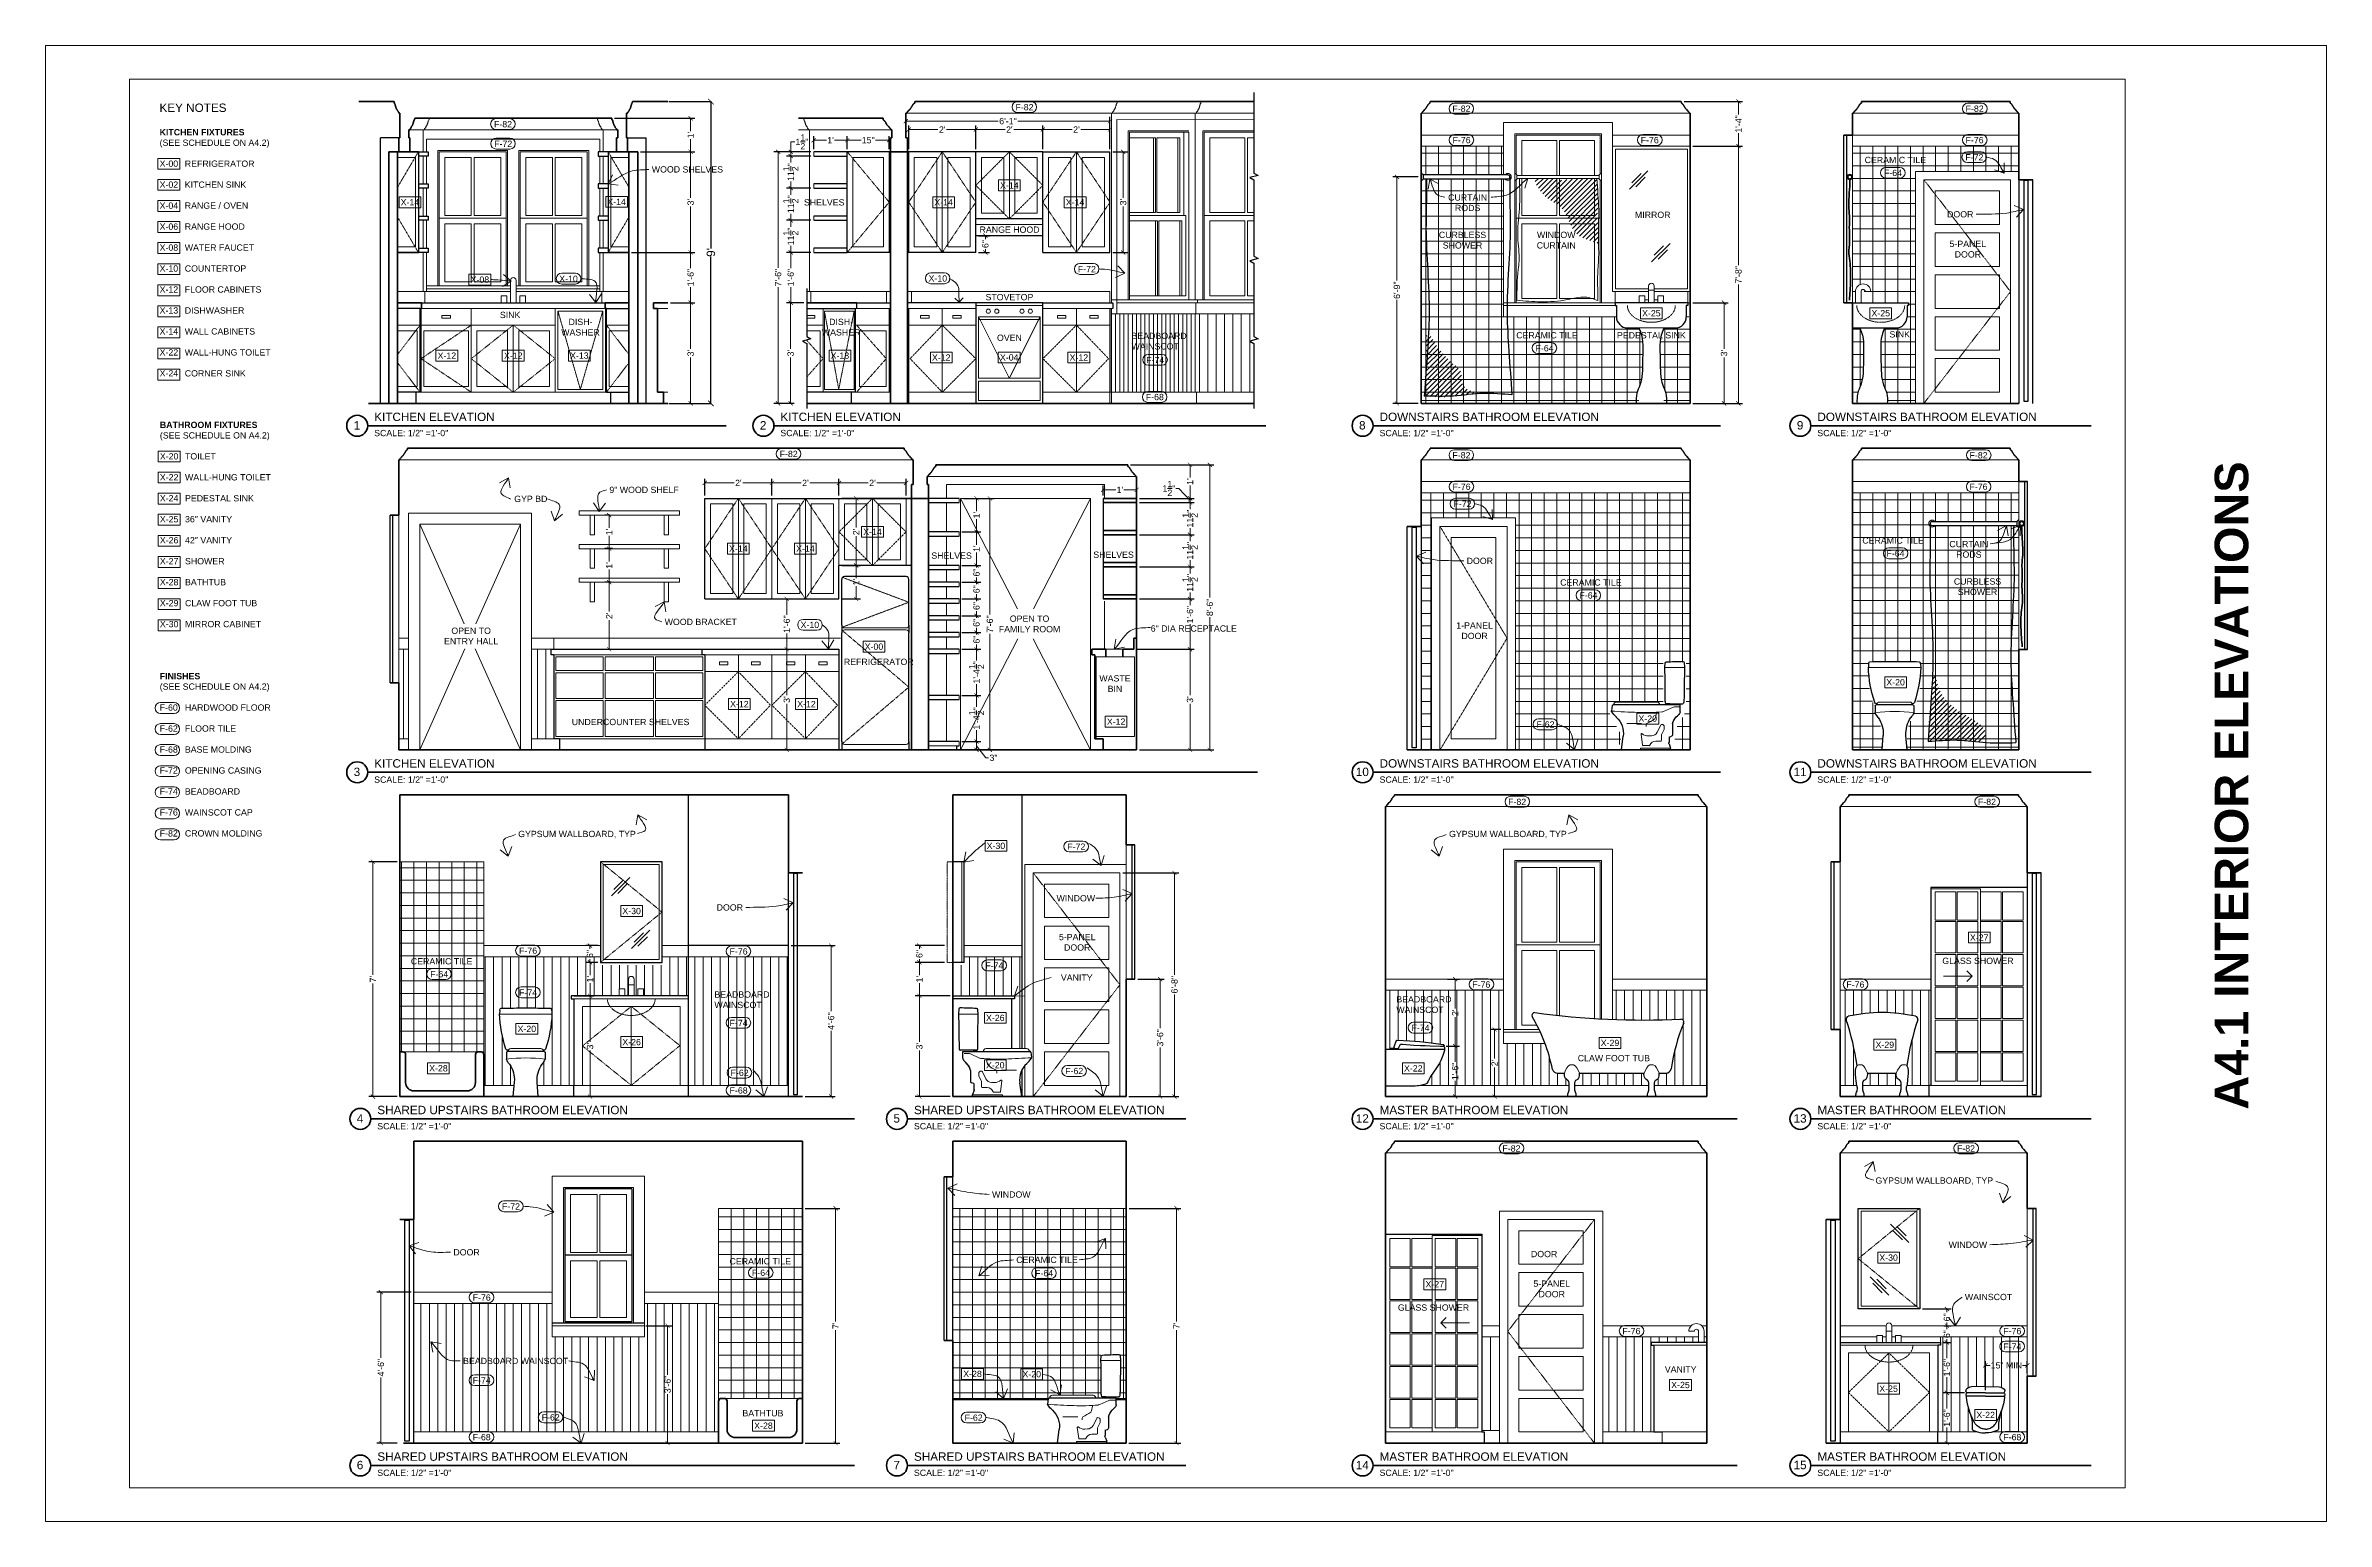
# Model space of a CAD drawing. Header units: inches. Extents: x -4969 to 16721, y 2489 to 24693.
# Drawn here: x 2466 to 3282, y 3603 to 4131 of the extents above; entities that cross this region are included whole.
import ezdxf

# ---------------------------------------------------------------- set-up
doc = ezdxf.new("R2010")
doc.units = ezdxf.units.IN
doc.header["$MEASUREMENT"] = 0
doc.linetypes.add('DASHED2', pattern=[0.375, 0.25, -0.125])
doc.layers.get('0').update_dxf_attribs({"lineweight": 5})
doc.layers.add('0-NPLT', color=1, linetype='Continuous', plot=False)
for name, color, linetype, lineweight in [('1', 1, 'Continuous', 9), ('2', 6, 'Continuous', 20), ('3', 3, 'Continuous', 30), ('4', 2, 'Continuous', 40), ('5', 4, 'Continuous', 50), ('A-DIMSx', 7, 'Continuous', 9), ('A-SYMB', 7, 'Continuous', 20), ('A-TEXTx', 7, 'Continuous', 20), ('TB-11x17', 7, 'Continuous', 100)]:
    doc.layers.add(name, color=color, linetype=linetype, lineweight=lineweight)
doc.styles.get("Standard").update_dxf_attribs({"font": 'Arial.ttf'})
doc.dimstyles.get("Standard").update_dxf_attribs({"dimtxt": 3, "dimasz": 2, "dimexe": 0.03125, "dimexo": 0.0625, "dimgap": 0.03125, "dimtad": 0, "dimtoh": 1, "dimdec": 4, "dimlfac": 0.99985, "dimzin": 0, "dimdsep": 46, "dimlunit": 4, "dimtxsty": 'Standard', "dimblk": 'ARCHTICK', "dimblk1": 'ARCHTICK', "dimblk2": 'ARCHTICK', "dimcen": 0.09, "dimclrt": 256, "dimadec": 0, "dimazin": 0, "dimtfac": 1, "dimtdec": 4, "dimtofl": 0, "dimtmove": 0, "dimatfit": 3, "dimfxl": 1, "dimtolj": 1, "dimtzin": 0, "dimarcsym": 0})
pattern_1 = [(90, (46.2847, 6.8592), (-3, 2e-16), [])]
pattern_2 = [(180, (349.831, -286.509), (-9e-16, -4.5), []), (270, (349.831, -286.509), (4.5, -9e-16), [])]
pattern_3 = [(180, (590.6994, -410.509), (-9e-16, -4.5), []), (270, (590.6994, -410.509), (4.5, -9e-16), [])]

msp = doc.modelspace()

# ---------------------------------------------------------------- texts
at = {"ltscale": 0.1, "char_height": 3}
for s, insert, width, attachment_point in [('{KEY NOTES}', (2506.7307422, 4109.7708386), 41.924802755, 1), ('{KITCHEN ELEVATION}', (2583.565963, 3999.1864742), 156.107329603, 1), ('{KITCHEN ELEVATION }', (2728.8940363, 3999.1864742), 156.107329603, 1), ('DOWNSTAIRS BATHROOM ELEVATION', (2943.262019, 3999.1864742), 156.107329603, 1), ('DOWNSTAIRS BATHROOM ELEVATION', (3099.8905012, 3999.1864742), 156.107329603, 1), ('{1}', (2577.3851172, 3994.6482025), 5.575289045, 5), ('2', (2722.7131904, 3994.6482025), 5.575289045, 5), ('8', (2937.0811732, 3994.6482025), 5.575289045, 5), ('9', (3093.7096553, 3994.6482025), 5.575289045, 5), ('3', (2577.3851172, 3870.6482025), 5.575289045, 5), ('{KITCHEN ELEVATION}', (2583.565963, 3875.1864742), 156.107329603, 1), ('10', (2937.0811732, 3870.6482025), 5.575289045, 5), ('DOWNSTAIRS BATHROOM ELEVATION', (2943.262019, 3875.1864742), 156.107329603, 1), ('11', (3093.7096553, 3870.6482025), 5.575289045, 5), ('DOWNSTAIRS BATHROOM ELEVATION', (3099.8905012, 3875.1864742), 156.107329603, 1), ('4', (2578.4939584, 3746.6482025), 5.575289045, 5), ('SHARED UPSTAIRS BATHROOM ELEVATION', (2584.6748043, 3751.1864742), 156.107329603, 1), ('5', (2770.4939584, 3746.6482025), 5.575289045, 5), ('SHARED UPSTAIRS BATHROOM ELEVATION ', (2776.6748043, 3751.1864742), 156.107329603, 1), ('12', (2937.0811732, 3746.6482025), 5.575289045, 5), ('MASTER BATHROOM ELEVATION', (2943.262019, 3751.1864742), 156.107329603, 1), ('13', (3093.7096553, 3746.6482025), 5.575289045, 5), ('MASTER BATHROOM ELEVATION', (3099.8905012, 3751.1864742), 156.107329603, 1), ('6', (2578.4939584, 3622.6482025), 5.575289045, 5), ('SHARED UPSTAIRS BATHROOM ELEVATION', (2584.6748043, 3627.1864742), 156.107329603, 1), ('7', (2770.4939584, 3622.6482025), 5.575289045, 5), ('SHARED UPSTAIRS BATHROOM ELEVATION ', (2776.6748043, 3627.1864742), 156.107329603, 1), ('14', (2937.0811732, 3622.6482025), 5.575289045, 5), ('MASTER BATHROOM ELEVATION', (2943.262019, 3627.1864742), 156.107329603, 1), ('15', (3093.7096553, 3622.6482025), 5.575289045, 5), ('MASTER BATHROOM ELEVATION', (3099.8905012, 3627.1864742), 156.107329603, 1)]:
    msp.add_mtext(s, dxfattribs=dict(at, insert=insert, width=width, attachment_point=attachment_point))
at = {"ltscale": 0.5, "insert": (3248.1432969, 3865.7698237), "char_height": 12, "attachment_point": 5, "rotation": 90}
msp.add_mtext('{\\fArial|b1|i0|c0|p34;A4.1 INTERIOR ELEVATIONS}', dxfattribs=at)
at = {"layer": 'A-SYMB', "ltscale": 0.5, "char_height": 2.25, "width": 1.821971046, "attachment_point": 5}
for s, insert in [('{F-82}', (2816.2127927, 4108.4527551)), ('{F-82}', (2972.5552386, 4107.9210509)), ('{F-82}', (3156.1595949, 4107.9210509)), ('{F-82}', (2629.6602953, 4102.3717193)), ('{F-72}', (2629.7094698, 4095.3743369)), ('{F-76}', (2972.5913334, 4096.6728423)), ('{F-76}', (3039.9018592, 4096.6728423)), ('{F-76}', (3156.1235001, 4096.6728423)), ('{F-72}', (3156.0564088, 4090.544304)), ('{X-14}', (2810.8031643, 4080.4947938)), ('{F-64}', (3126.9422476, 4084.9349318)), ('{X-14}', (2596.3548391, 4074.4476634)), ('{X-14}', (2670.2917879, 4074.6061859)), ('{X-14}', (2787.2893401, 4074.4408633)), ('{X-14}', (2834.3169884, 4074.4408633)), ('CURTAIN RODS', (2974.7657618, 4074.2765884)), ('{X-08}', (2621.3804922, 4046.765919)), ('{X-10}', (2653.0924862, 4047.0735381)), ('{X-10}', (2785.213274, 4047.199683)), ('{F-72}', (2838.5259844, 4050.5547655)), ('X-25', (3040.4965876, 4034.7442564)), ('X-25', (3122.5722034, 4034.7442564)), ('{F-64}', (3002.2849149, 4022.2189691)), ('{X-12}', (2609.5584398, 4019.56997)), ('{X-12}', (2633.3089432, 4019.56997)), ('X-13', (2656.9580708, 4019.56997)), ('X-13', (2750.1868599, 4019.56997)), ('{X-12}', (2786.4301667, 4018.9113441)), ('{X-04}', (2810.7502318, 4018.9113441)), ('{X-12}', (2835.6761597, 4018.9113441)), ('{F-74}', (2862.9900989, 4018.0166125)), ('{F-68}', (2862.8528013, 4004.7558347)), ('{F-82}', (2731.8514776, 3984.3935061)), ('{F-82}', (2972.5552386, 3983.9210509)), ('{F-82}', (3157.5664362, 3983.9210509)), ('{F-76}', (2972.5913334, 3972.6728423)), ('{F-72}', (2972.9279266, 3966.544304)), ('{F-76}', (3157.5303414, 3972.6728423)), ('{X-14}', (2761.84508, 3956.5294251)), ('{X-14}', (2713.8418482, 3950.5294251)), ('{X-14}', (2737.8418482, 3950.5294251)), ('{F-64}', (3127.8367599, 3948.7985185)), ('CURTAIN RODS', (3154.0825924, 3950.2765884)), ('{F-64}', (3018.0088196, 3933.7798775)), ('{X-10}', (2739.4317385, 3923.2145994)), ('{X-00}', (2762.3605671, 3915.4533693)), ('{X-20}', (3127.8809695, 3902.6959584)), ('{X-12}', (2714.2148458, 3894.9262605)), ('{X-12}', (2738.2148458, 3894.9262605)), ('{X-12}', (2848.9949366, 3888.626752)), ('{F-62}', (3002.6187468, 3887.6217001)), ('{X-20}', (3039.2038052, 3889.7005728)), ('{F-82}', (2992.4760874, 3859.9210509)), ('{F-82}', (3160.5664362, 3859.9210509)), ('{X-30}', (2805.998563, 3844.1677812)), ('{F-72}', (2834.7515728, 3843.9044298)), ('{X-30}', (2675.6592373, 3820.8579416)), ('X-27', (3157.7947567, 3811.3815601)), ('{F-76}', (2638.6233864, 3806.6728427)), ('{F-76}', (2713.9351128, 3806.4148457)), ('{F-64}', (2606.8100706, 3798.2454083)), ('{F-74}', (2805.4307303, 3801.3479883)), ('{F-76}', (2979.6552295, 3794.5717879)), ('{F-76}', (3113.4883207, 3794.5717879)), ('{F-74}', (2638.6233864, 3791.6965692)), ('{X-20}', (2638.1652726, 3778.6959584)), ('{F-74}', (2713.9351128, 3780.8217799)), ('{X-26}', (2805.7676719, 3782.631642)), ('{F-74}', (2957.9092025, 3779.090454)), ('{X-26}', (2675.6592373, 3773.9649593)), ('X-29', (3025.7016354, 3773.6623013)), ('X-29', (3124.0275053, 3773.0181845)), ('{X-28}', (2606.5468432, 3764.5934883)), ('{F-62}', (2714.2960385, 3762.9932361)), ('{X-20}', (2805.7676719, 3765.7005728)), ('{F-62}', (2834.000147, 3763.6217001)), ('{X-22}', (2955.3131445, 3764.5848864)), ('{F-68}', (2713.9351128, 3756.6695045)), ('{F-82}', (2990.437954, 3735.9210509)), ('{F-82}', (3153.0664362, 3735.9210509)), ('{F-72}', (2632.4951711, 3715.1929909)), ('{X-30}', (3125.3752227, 3696.8579416)), ('{F-64}', (2721.9308362, 3691.4400858)), ('{F-64}', (2823.2487943, 3691.2605528)), ('X-27', (2963.0129609, 3687.333965)), ('{F-76}', (2622.0160019, 3682.5801465)), ('{F-76}', (3033.3598385, 3670.5717879)), ('{F-76}', (3169.6368364, 3670.5717879)), ('{F-74}', (3169.6368364, 3665.0257024)), ('{X-28}', (2797.6238959, 3655.2537349)), ('{X-20}', (2818.8132593, 3655.1385754)), ('{F-74}', (2622.0160019, 3652.9504724)), ('X-25', (3050.913835, 3651.2855152)), ('X-25', (3125.3752227, 3649.9649593)), ('{F-62}', (2646.7137178, 3639.7039348)), ('{F-62}', (2798.0252808, 3639.5955834)), ('{X-22}', (3160.0990518, 3640.5848864)), ('{F-68}', (2622.0160019, 3632.5972166)), ('{X-28}', (2722.8300411, 3636.7256048)), ('{F-68}', (3169.6368364, 3632.6324632))]:
    msp.add_mtext(s, dxfattribs=dict(at, insert=insert))
at = {"layer": 'A-TEXTx', "ltscale": 0.5, "char_height": 2.25, "attachment_point": 1}
for s, insert, width in [('{\\fArial|b1|i0|c0|p34;KITCHEN FIXTURES \\P\\fArial|b0|i0|c0|p0;\\C152;(SEE SCHEDULE ON A4.2)\\P\\C142;\\P}X-00^IREFRIGERATOR^I^I\\P\\PX-02^IKITCHEN SINK^I^I^I\\P\\PX-04^IRANGE / OVEN^I^I\\P\\PX-06^IRANGE HOOD^I^I\\P\\PX-08^IWATER FAUCET\\P\\PX-10^ICOUNTERTOP\\P\\PX-12^IFLOOR CABINETS\\P\\PX-13^IDISHWASHER^I\\P\\PX-14^IWALL CABINETS^I\\P\\PX-22^IWALL-HUNG TOILET^I\\P\\PX-24^ICORNER SINK', (2506.7872529, 4100.6409159), 63.773871564), ('{\\fArial|b1|i0|c0|p34;BATHROOM FIXTURES \\P\\fArial|b0|i0|c0|p0;\\C152;(SEE SCHEDULE ON A4.2)\\P\\C5;\\P}X-20^ITOILET\\P\\PX-22^IWALL-HUNG TOILET\\P\\PX-24^IPEDESTAL SINK\\P\\PX-25^I36" VANITY\\P\\PX-26^I42" VANITY\\P\\PX-27^ISHOWER^I\\P\\PX-28^IBATHTUB\\P\\PX-29^ICLAW FOOT TUB^I\\P\\PX-30^IMIRROR CABINET', (2506.8767846, 3995.9340409), 68.053066542)]:
    msp.add_mtext(s, dxfattribs=dict(at, insert=insert, width=width))
at = {"layer": 'A-TEXTx', "ltscale": 0.25, "char_height": 2.25}
for s, insert, attachment_point in [('{CERAMIC TILE}', (3138.808618, 4089.566712), 6), ('WOOD SHELVES', (2682.8735472, 4086.2105895), 4), ('SHELVES', (2737.2947167, 4074.4136684), 4), ('CURBLESS\\PSHOWER', (2972.9310144, 4060.8914175), 5), ('WINDOW\\PCURTAIN', (3006.4615523, 4060.8914175), 5), ('MIRROR', (3040.9793729, 4069.9440246), 5), ('{DOOR}', (3155.7165417, 4070.1400923), 6), ('{5-PANEL\\PDOOR}', (3153.7307511, 4057.6721317), 5), ('BEADBOARD\\PWAINSCOT', (2854.5161788, 4024.7559957), 4), ('{CERAMIC TILE}', (3014.1512853, 4026.8507493), 6), ('PEDESTAL SINK', (3052.8092073, 4026.8507493), 6), ('SINK', (3133.0267507, 4027.1895291), 6), ('{GYP BD}', (2633.6506316, 3968.3151364), 4), ('9" WOOD SHELF', (2667.6882818, 3971.5387304), 4), ('SHELVES', (2840.8333993, 3948.3431946), 4), ('{CERAMIC TILE}', (3115.9703895, 3953.4302988), 4), ('SHELVES', (2782.8782495, 3948.0178369), 4), ('{DOOR}', (2974.405133, 3946.1400923), 4), ('{CERAMIC TILE}', (3029.87519, 3938.4116578), 6), ('CURBLESS\\PSHOWER', (3157.1906604, 3936.8914175), 5), ('WOOD BRACKET', (2687.4867222, 3924.3030822), 4), ('{\\fArial Unicode MS|b0|i0|c0|p0;OPEN TO\\PFAMILY ROOM}', (2818.0248814, 3923.5909863), 5), ('{\\fArial Unicode MS|b0|i0|c0|p0;OPEN TO\\PENTRY HALL}', (2618.2417899, 3919.279392), 5), ('{\\fArial Unicode MS|b0|i0|c0|p0;6" DIA RECEPTACLE}', (2876.780855, 3921.9455018), 5), ('1-PANEL\\PDOOR', (2977.2487654, 3921.1566864), 5), ('{UNDERCOUNTER SHELVES}', (2696.3244635, 3888.4952186), 6), ('{GYPSUM WALLBOARD, TYP}', (2635.0688803, 3848.2370786), 4), ('{GYPSUM WALLBOARD, TYP}', (2968.1165601, 3848.2370786), 4), ('{DOOR}', (2715.5008448, 3822.1400923), 6), ('{WINDOW}', (2834.5846072, 3825.4222238), 5), ('{5-PANEL\\PDOOR}', (2835.0805534, 3809.6721317), 5), ('{CERAMIC TILE}', (2618.676441, 3802.8771886), 6), ('GLASS SHOWER', (3144.5851032, 3803.0374639), 4), ('{VANITY}', (2834.9081473, 3797.050199), 5), ('{BEADBOARD \\PWAINSCOT}', (2705.2799706, 3789.1240695), 4), ('{BEADBOARD \\PWAINSCOT}', (2949.2540603, 3787.3927435), 4), ('CLAW FOOT TUB', (3014.1645725, 3768.2307508), 4), ('{GYPSUM WALLBOARD, TYP}', (3162.7511706, 3724.2370786), 6), ('{WINDOW}', (2804.6069188, 3719.4329099), 4), ('{DOOR}', (2611.8888309, 3698.7622776), 4), ('{CERAMIC TILE}', (2732.6859788, 3695.549308), 6), ('{CERAMIC TILE}', (2813.2633133, 3696.0606311), 4), ('{DOOR}', (3006.8380596, 3698.1400923), 6), ('WINDOW', (3160.6339663, 3701.4642633), 6), ('{5-PANEL\\PDOOR}', (3004.8522689, 3685.6721317), 5), ('GLASS SHOWER', (2949.8033074, 3678.9898688), 4), ('{WAINSCOT}', (3152.6589932, 3682.7729719), 4), ('{BEADBOARD WAINSCOT}', (2615.3656651, 3659.883625), 4), ('{VANITY}', (3045.3055513, 3656.8856024), 4), ('{BATHTUB}', (2729.9740481, 3641.1784111), 6)]:
    msp.add_mtext(s, dxfattribs=dict(at, insert=insert, attachment_point=attachment_point))
for s, insert, width, attachment_point in [('{\\fArial Unicode MS|b0|i0|c0|p0;RANGE HOOD}', (2810.8819069, 4065.789247), 26.434159338, 2), ('{\\fArial Unicode MS|b0|i0|c0|p0;STOVETOP}', (2810.8288497, 4041.6453382), 19.370004608, 2), ('{\\fArial Unicode MS|b0|i0|c0|p0;SINK}', (2635.8554088, 4034.1198383), 2.578179876, 6), ('{\\fArial Unicode MS|b0|i0|c0|p0;DISH-\\PWASHER}', (2657.3800932, 4029.7700412), 2.578179876, 5), ('{\\fArial Unicode MS|b0|i0|c0|p0;DISH-\\PWASHER}', (2750.6088824, 4029.7700412), 2.578179876, 5), ('{\\fArial Unicode MS|b0|i0|c0|p0;OVEN}', (2810.8288497, 4027.1048409), 19.370004608, 2), ('{\\fArial Unicode MS|b0|i0|c0|p0;REFRIGERATOR}', (2776.5634256, 3910.0167243), 2.578179876, 6), ('{\\fArial|b1|i0|c0|p34;FINISHES \\P\\fArial|b0|i0|c0|p0;\\C152;(SEE SCHEDULE ON A4.2)\\fArial|b1|i0|c0|p34;\\P\\C5;\\P}F-60^IHARDWOOD FLOOR\\P\\PF-62^IFLOOR TILE\\P\\PF-68^IBASE MOLDING^I\\P\\PF-72^IOPENING CASING\\P\\PF-74^IBEADBOARD\\P\\PF-76^IWAINSCOT CAP\\P\\PF-82^ICROWN MOLDING^I\\P\\P^I^I', (2506.8282924, 3906.0494475), 43.615151486, 1), ('{\\fArial Unicode MS|b0|i0|c0|p0;WASTE\\PBIN}', (2848.5851821, 3902.2520834), 15.338676671, 5)]:
    msp.add_mtext(s, dxfattribs=dict(at, insert=insert, width=width, attachment_point=attachment_point))
at = {"layer": 'TB-11x17', "ltscale": 0.5, "char_height": 2.25, "width": 36.538089978, "attachment_point": 1}
for insert in [(2583.5502362, 3993.0118138), (2728.8783094, 3993.0118138), (2943.2462922, 3993.0118138), (3099.8747743, 3993.0118138), (2583.5502362, 3869.0118138), (2943.2462922, 3869.0118138), (3099.8747743, 3869.0118138), (2584.6590774, 3745.0118138), (2776.6590774, 3745.0118138), (2943.2462922, 3745.0118138), (3099.8747743, 3745.0118138), (2584.6590774, 3621.0118138), (2776.6590774, 3621.0118138), (2943.2462922, 3621.0118138), (3099.8747743, 3621.0118138)]:
    msp.add_mtext('{SCALE: 1/2" =1\'-0"}', dxfattribs=dict(at, insert=insert))

# ---------------------------------------------------------------- blocks, each defined once
blk = doc.blocks.new('TOILET round bowl toto')
at = {"layer": '1'}
for p, q in [((20654.13, 1777.34), (20647.16, 1777.34)), ((20650.71, 1763.2), (20649.09, 1763.2)), ((20654.59, 1761.59), (20651.37, 1763.06)), ((20654.36, 1756.08), (20654.36, 1755.49)), ((20655.24, 1753.52), (20654.51, 1754.9)), ((20656.92, 1754.15), (20655.65, 1756.68)), ((20657.2, 1761), (20657.2, 1761.3)), ((20657.2, 1761), (20657.2, 1761.3)), ((20662.46, 1757.27), (20667.81, 1757.27)), ((20652.08, 1748.4), (20662.91, 1748.4)), ((20655.35, 1753.1), (20655.35, 1751.28)), ((20655.62, 1751), (20657.4, 1751)), ((20658.97, 1752.89), (20659.96, 1752.81)), ((20659.73, 1749.35), (20661.9, 1749.35)), ((20662.1, 1749.52), (20662.61, 1753.45)), ((20662.91, 1747.81), (20662.91, 1748.4)), ((20662.91, 1748.4), (20662.91, 1747.81))]:
    blk.add_line(p, q, dxfattribs=at)
for centre, radius, start, end in [((20650.71, 1761.63), 1.57, 65.37644, 90), ((20655.23, 1756.08), 0.866, 90, 180), ((20655.62, 1755.49), 1.26, 180, 207.99772), ((20655.25, 1763.02), 1.57, 245.37644, 265.08943), ((20661.18, 1832.06), 70.87, 265.08943, 272.17544), ((20655.23, 1756.47), 0.472, 26.63401, 90), ((20661.14, 1761), 3.94, 180, 211.80546), ((20665.24, 1768.54), 12.16, 232.21562, 247.92549), ((20659.01, 1756.47), 1.84, 351.01411, 25.61008), ((20648.92, 2154.68), 393.73, 272.17544, 273.54443), ((20654.44, 1753.1), 0.906, 0, 27.99772), ((20655.62, 1751.28), 0.276, 180, 270), ((20658.97, 1755.17), 2.28, 206.63401, 270), ((20657.4, 1748.72), 2.28, 19.4717, 90), ((20659.73, 1749.54), 0.197, 199.4717, 270), ((20659.96, 1756.55), 3.74, 270, 308.59736), ((20661.9, 1749.54), 0.197, 270, 352.64764), ((20662.41, 1753.47), 0.197, 352.64764, 128.59736)]:
    blk.add_arc(centre, radius, start, end, dxfattribs=at)
at = {"layer": '3'}
for p, q in [((20647.25, 1779.06), (20647.16, 1777.45)), ((20654.13, 1777.34), (20654.04, 1778.89)), ((20653.61, 1764.35), (20647.74, 1764.35)), ((20648.69, 1763.95), (20672.67, 1763.95)), ((20648.69, 1761.49), (20648.69, 1763.95)), ((20648.69, 1761.49), (20648.69, 1763.8)), ((20652.34, 1764.35), (20653.61, 1764.35)), ((20672.99, 1763.68), (20673.26, 1761.76)), ((20672.99, 1763.68), (20673.26, 1761.76)), ((20651.45, 1757.13), (20651.45, 1753.13)), ((20652.59, 1752.43), (20651.74, 1752.72)), ((20652.67, 1749.98), (20652.08, 1748.5)), ((20652.08, 1747.81), (20652.08, 1748.5)), ((20652.08, 1747.81), (20669.72, 1747.81)), ((20652.59, 1752.43), (20652.59, 1751.08)), ((20669.72, 1747.81), (20669.05, 1752.71))]:
    blk.add_line(p, q, dxfattribs=at)
at = {"layer": '3', "lineweight": 5, "ltscale": 0.1}
for p, q in [((20655.98, 1763.95), (20655.98, 1763.95)), ((20656.98, 1764.95), (20671.5, 1764.95)), ((20672.5, 1763.95), (20672.5, 1763.95))]:
    blk.add_line(p, q, dxfattribs=at)
at = {"layer": '3'}
for centre, radius, start, end in [((20647.72, 1779.03), 0.472, 89.34841, 176.69264), ((20647.72, 1779.03), 0.472, 89.34841, 176.69264), ((20645.94, 1622.03), 157.49, 87.21553, 89.34841), ((20653.57, 1778.86), 0.472, 3.65967, 87.21553), ((20653.57, 1778.86), 0.472, 3.65967, 87.21553), ((21159, 1778.62), 511.84, 180.13087, 181.48777), ((16172.75, 1813.34), 4481.52, 359.38619, 359.53977), ((20649.89, 1765.39), 2.56, 181.48777, 199.75299), ((20647.74, 1764.62), 0.276, 199.75299, 270), ((20653.61, 1764.62), 0.276, 270, 340.24701), ((20651.46, 1765.39), 2.56, 340.24701, 358.51223), ((20649.48, 1761.49), 0.787, 180, 207.66045), ((20649.48, 1761.49), 0.787, 180, 207.66045), ((20651.92, 1762.77), 3.54, 207.66045, 229.91448), ((20651.92, 1762.77), 3.54, 207.66045, 229.91448), ((20646.09, 1755.84), 5.51, 13.54881, 49.91448), ((20646.09, 1755.84), 5.51, 23.98076, 49.91448), ((20676.85, 1753.78), 7.87, 132.61236, 187.77775), ((20663.52, 1768.27), 11.81, 312.61236, 324.93651), ((20672.87, 1761.71), 0.394, 324.93651, 8.08835), ((20672.87, 1761.71), 0.394, 324.93651, 8.08835), ((20651.88, 1753.13), 0.433, 180, 250.97405), ((20655.27, 1751.08), 2.68, 180, 195.69888), ((20652.12, 1750.19), 0.591, 338.4646, 15.69888)]:
    blk.add_arc(centre, radius, start, end, dxfattribs=at)
at = {"layer": '3', "lineweight": 5, "ltscale": 0.1}
for centre, start, end in [((20656.98, 1763.95), 90, 180), ((20671.5, 1763.95), 0, 90)]:
    blk.add_arc(centre, 1, start, end, dxfattribs=at)
at = {"layer": '3', "color": 7, "linetype": 'Continuous'}
blk.add_arc((20672.66, 1763.62), 0.329, 10.17827, 88.84682, dxfattribs=at)
blk = doc.blocks.new('TOILET round TOTO front')
at = {"layer": '1', "linetype": 'Continuous'}
blk.add_line((20697.74, 1777.34), (20716.49, 1777.34), dxfattribs=at)
blk.add_arc((20707.06, 1700.07), 61.53, 83.52094, 96.41328, dxfattribs=at)
at = {"layer": '3'}
for p, q in [((20697.83, 1778.6), (20697.87, 1779.01)), ((20716.4, 1778.6), (20716.36, 1779.01))]:
    blk.add_line(p, q, dxfattribs=at)
at = {"layer": '3', "linetype": 'Continuous'}
for p, q in [((20697.83, 1778.6), (20697.74, 1777.34)), ((20697.84, 1778.62), (20697.75, 1777.46)), ((20716.4, 1778.62), (20716.49, 1777.42)), ((20700.23, 1763.64), (20700.18, 1761.22)), ((20700.23, 1763.64), (20700.18, 1761.22)), ((20700.55, 1763.95), (20713.69, 1763.95)), ((20714, 1763.64), (20714.05, 1761.22)), ((20714, 1763.64), (20714.05, 1761.22)), ((20702.65, 1747.81), (20703.03, 1753.01)), ((20702.65, 1747.81), (20711.58, 1747.81)), ((20711.58, 1747.81), (20711.2, 1753.01))]:
    blk.add_line(p, q, dxfattribs=at)
at = {"layer": '3', "lineweight": 5, "ltscale": 0.1}
for p, q in [((20700.72, 1763.95), (20700.72, 1763.95)), ((20701.72, 1764.95), (20712.51, 1764.95)), ((20713.51, 1763.95), (20713.51, 1763.95))]:
    blk.add_line(p, q, dxfattribs=at)
at = {"layer": '3'}
for centre, start, end in [((20698.32, 1778.93), 91.66367, 169.4272), ((20715.91, 1778.93), 10.31249, 88.33633)]:
    blk.add_arc(centre, 0.458, start, end, dxfattribs=at)
at = {"layer": '3', "linetype": 'Continuous'}
for centre, radius, start, end in [((20707.6, 1416.7), 362.81, 90.07713, 91.46788), ((20706.63, 1416.7), 362.81, 88.53212, 89.92287), ((20744.13, 1779.28), 46.43, 182.39725, 198.22896), ((20670.58, 1779.16), 45.94, 341.72629, 357.82626), ((20700.73, 1765.14), 0.799, 208.88927, 275.23292), ((20700.55, 1763.64), 0.315, 90, 178.8457), ((20700.55, 1763.64), 0.315, 90, 178.8457), ((20713.51, 1765.14), 0.8, 264.69841, 331.10458), ((20713.69, 1763.64), 0.315, 1.1543, 90), ((20713.69, 1763.64), 0.315, 1.1543, 90), ((20700.58, 1761.21), 0.394, 178.8457, 209.5848), ((20700.58, 1761.21), 0.394, 178.8457, 209.5848), ((20717.7, 1770.93), 20.08, 209.5848, 215.10414), ((20693.21, 1753.72), 9.84, 355.84644, 35.10414), ((20721.02, 1753.72), 9.84, 144.89586, 184.15356), ((20696.54, 1770.93), 20.08, 324.89586, 330.4152), ((20713.66, 1761.21), 0.394, 330.4152, 1.1543), ((20713.66, 1761.21), 0.394, 330.4152, 1.1543)]:
    blk.add_arc(centre, radius, start, end, dxfattribs=at)
at = {"layer": '3', "lineweight": 5, "ltscale": 0.1}
for centre, start, end in [((20701.72, 1763.95), 90, 180), ((20712.51, 1763.95), 0, 90)]:
    blk.add_arc(centre, 1, start, end, dxfattribs=at)
blk = doc.blocks.new('_ArchTick')
at = {"color": 0, "linetype": 'ByBlock', "lineweight": 0, "const_width": 0.15}
blk.add_lwpolyline([(-0.5, -0.5), (0.5, 0.5)], dxfattribs=at)
blk = doc.blocks.new('*D255')
at = {"layer": 'A-DIMSx', "color": 0, "lineweight": -2, "ltscale": 0.1, "transparency": 16777216}
for p, q in [((2732.78, 3808.5), (2748.53, 3808.5)), ((2737.78, 3754.5), (2748.53, 3754.5))]:
    blk.add_line(p, q, dxfattribs=at)
at = {"layer": 'A-DIMSx', "color": 0, "lineweight": 5, "ltscale": 0.1, "transparency": 16777216}
for p, q in [((2747.03, 3808.5), (2747.03, 3785.04)), ((2747.03, 3754.5), (2747.03, 3777.97))]:
    blk.add_line(p, q, dxfattribs=at)
at = {"layer": 'Defpoints', "color": 0, "ltscale": 0.1, "transparency": 16777216}
for p in [(2731.78, 3808.5), (2736.78, 3754.5), (2747.03, 3754.5)]:
    blk.add_point(p, dxfattribs=at)
at = {"layer": 'A-DIMSx', "color": 0, "lineweight": 5, "ltscale": 0.1, "transparency": 16777216, "xscale": 1.5, "yscale": 1.5, "zscale": 1.5}
for p, rotation in [((2747.03, 3808.5), 90), ((2747.03, 3754.5), 270)]:
    blk.add_blockref('_ArchTick', p, dxfattribs=dict(at, rotation=rotation))
at = {"layer": 'A-DIMSx', "ltscale": 0.1, "transparency": 16777216, "insert": (2747.03, 3781.5), "char_height": 2.25, "attachment_point": 5, "rotation": 90}
blk.add_mtext('\\A1;4\'-6"', dxfattribs=at)
blk = doc.blocks.new('*D256')
at = {"layer": 'A-DIMSx', "color": 0, "lineweight": -2, "ltscale": 0.1, "transparency": 16777216}
for p, q in [((2655.03, 3790.5), (2662.29, 3790.5)), ((2656.03, 3754.5), (2662.29, 3754.5))]:
    blk.add_line(p, q, dxfattribs=at)
at = {"layer": 'A-DIMSx', "color": 0, "lineweight": 5, "ltscale": 0.1, "transparency": 16777216}
for p, q in [((2660.79, 3790.5), (2660.79, 3774.04)), ((2660.79, 3754.5), (2660.79, 3770.97))]:
    blk.add_line(p, q, dxfattribs=at)
at = {"layer": 'Defpoints', "color": 0, "ltscale": 0.1, "transparency": 16777216}
for p in [(2654.03, 3790.5), (2655.03, 3754.5), (2660.79, 3754.5)]:
    blk.add_point(p, dxfattribs=at)
at = {"layer": 'A-DIMSx', "color": 0, "lineweight": 5, "ltscale": 0.1, "transparency": 16777216, "xscale": 1.5, "yscale": 1.5, "zscale": 1.5}
for p, rotation in [((2660.79, 3790.5), 90), ((2660.79, 3754.5), 270)]:
    blk.add_blockref('_ArchTick', p, dxfattribs=dict(at, rotation=rotation))
at = {"layer": 'A-DIMSx', "ltscale": 0.1, "transparency": 16777216, "insert": (2660.79, 3772.5), "char_height": 2.25, "attachment_point": 5, "rotation": 90}
blk.add_mtext("\\A1;3'", dxfattribs=at)
blk = doc.blocks.new('*D257')
at = {"layer": 'A-DIMSx', "color": 0, "lineweight": -2, "ltscale": 0.1, "transparency": 16777216}
for p, q in [((2663.53, 3802.5), (2659.29, 3802.5)), ((2659.79, 3790.5), (2659.29, 3790.5))]:
    blk.add_line(p, q, dxfattribs=at)
at = {"layer": 'A-DIMSx', "color": 0, "lineweight": 5, "ltscale": 0.1, "transparency": 16777216}
for p, q in [((2660.79, 3802.5), (2660.79, 3797.93)), ((2660.79, 3790.5), (2660.79, 3795.07))]:
    blk.add_line(p, q, dxfattribs=at)
at = {"layer": 'Defpoints', "color": 0, "ltscale": 0.1, "transparency": 16777216}
for p in [(2660.79, 3802.5), (2664.53, 3802.5), (2660.79, 3790.5)]:
    blk.add_point(p, dxfattribs=at)
at = {"layer": 'A-DIMSx', "color": 0, "lineweight": 5, "ltscale": 0.1, "transparency": 16777216, "xscale": 1.5, "yscale": 1.5, "zscale": 1.5}
for p, rotation in [((2660.79, 3802.5), 90), ((2660.79, 3790.5), 270)]:
    blk.add_blockref('_ArchTick', p, dxfattribs=dict(at, rotation=rotation))
at = {"layer": 'A-DIMSx', "ltscale": 0.1, "transparency": 16777216, "insert": (2660.79, 3796.5), "char_height": 2.25, "attachment_point": 5, "rotation": 90}
blk.add_mtext("\\A1;1'", dxfattribs=at)
blk = doc.blocks.new('*D258')
at = {"layer": 'A-DIMSx', "color": 0, "lineweight": -2, "ltscale": 0.1, "transparency": 16777216}
for p, q in [((2663.53, 3808.5), (2659.26, 3808.5)), ((2663.53, 3802.5), (2659.26, 3802.5))]:
    blk.add_line(p, q, dxfattribs=at)
at = {"layer": 'A-DIMSx', "color": 0, "lineweight": 5, "ltscale": 0.1, "transparency": 16777216}
for p, q in [((2660.76, 3808.5), (2660.76, 3807.3)), ((2660.76, 3802.5), (2660.76, 3803.7))]:
    blk.add_line(p, q, dxfattribs=at)
at = {"layer": 'Defpoints', "color": 0, "ltscale": 0.1, "transparency": 16777216}
for p in [(2660.76, 3808.5), (2664.53, 3808.5), (2664.53, 3802.5)]:
    blk.add_point(p, dxfattribs=at)
at = {"layer": 'A-DIMSx', "color": 0, "lineweight": 5, "ltscale": 0.1, "transparency": 16777216, "xscale": 1.5, "yscale": 1.5, "zscale": 1.5}
for p, rotation in [((2660.76, 3808.5), 90), ((2660.76, 3802.5), 270)]:
    blk.add_blockref('_ArchTick', p, dxfattribs=dict(at, rotation=rotation))
at = {"layer": 'A-DIMSx', "ltscale": 0.1, "transparency": 16777216, "insert": (2660.76, 3805.5), "char_height": 2.25, "attachment_point": 5, "rotation": 90}
blk.add_mtext('\\A1;6"', dxfattribs=at)
blk = doc.blocks.new('*D259')
at = {"layer": 'A-DIMSx', "color": 0, "lineweight": -2, "ltscale": 0.1, "transparency": 16777216}
for p, q in [((2591.78, 3838.5), (2581.62, 3838.5)), ((2591.78, 3754.5), (2581.62, 3754.5))]:
    blk.add_line(p, q, dxfattribs=at)
at = {"layer": 'A-DIMSx', "color": 0, "lineweight": 5, "ltscale": 0.1, "transparency": 16777216}
for p, q in [((2583.12, 3838.5), (2583.12, 3798.03)), ((2583.12, 3754.5), (2583.12, 3794.97))]:
    blk.add_line(p, q, dxfattribs=at)
at = {"layer": 'Defpoints', "color": 0, "ltscale": 0.1, "transparency": 16777216}
for p in [(2583.12, 3838.5), (2592.78, 3838.5), (2592.78, 3754.5)]:
    blk.add_point(p, dxfattribs=at)
at = {"layer": 'A-DIMSx', "color": 0, "lineweight": 5, "ltscale": 0.1, "transparency": 16777216, "xscale": 1.5, "yscale": 1.5, "zscale": 1.5}
for p, rotation in [((2583.12, 3838.5), 90), ((2583.12, 3754.5), 270)]:
    blk.add_blockref('_ArchTick', p, dxfattribs=dict(at, rotation=rotation))
at = {"layer": 'A-DIMSx', "ltscale": 0.1, "transparency": 16777216, "insert": (2583.12, 3796.5), "char_height": 2.25, "attachment_point": 5, "rotation": 90}
blk.add_mtext("\\A1;7'", dxfattribs=at)
blk = doc.blocks.new('*D260')
at = {"layer": 'A-DIMSx', "color": 0, "lineweight": -2, "ltscale": 0.1, "transparency": 16777216}
for p, q in [((2596.78, 3684.5), (2584.46, 3684.5)), ((2591.78, 3630.5), (2584.46, 3630.5))]:
    blk.add_line(p, q, dxfattribs=at)
at = {"layer": 'A-DIMSx', "color": 0, "lineweight": 5, "ltscale": 0.1, "transparency": 16777216}
for p, q in [((2585.96, 3684.5), (2585.96, 3661.04)), ((2585.96, 3630.5), (2585.96, 3653.97))]:
    blk.add_line(p, q, dxfattribs=at)
at = {"layer": 'Defpoints', "color": 0, "ltscale": 0.1, "transparency": 16777216}
for p in [(2585.96, 3684.5), (2597.78, 3684.5), (2592.78, 3630.5)]:
    blk.add_point(p, dxfattribs=at)
at = {"layer": 'A-DIMSx', "color": 0, "lineweight": 5, "ltscale": 0.1, "transparency": 16777216, "xscale": 1.5, "yscale": 1.5, "zscale": 1.5}
for p, rotation in [((2585.96, 3684.5), 90), ((2585.96, 3630.5), 270)]:
    blk.add_blockref('_ArchTick', p, dxfattribs=dict(at, rotation=rotation))
at = {"layer": 'A-DIMSx', "ltscale": 0.1, "transparency": 16777216, "insert": (2585.96, 3657.5), "char_height": 2.25, "attachment_point": 5, "rotation": 90}
blk.add_mtext('\\A1;4\'-6"', dxfattribs=at)
blk = doc.blocks.new('*D261')
at = {"layer": 'A-DIMSx', "color": 0, "lineweight": -2, "ltscale": 0.1, "transparency": 16777216}
for p, q in [((2680.78, 3672.5), (2690.02, 3672.5)), ((2648.78, 3630.5), (2690.02, 3630.5))]:
    blk.add_line(p, q, dxfattribs=at)
at = {"layer": 'A-DIMSx', "color": 0, "lineweight": 5, "ltscale": 0.1, "transparency": 16777216}
for p, q in [((2688.52, 3672.5), (2688.52, 3654.99)), ((2688.52, 3630.5), (2688.52, 3648.01))]:
    blk.add_line(p, q, dxfattribs=at)
at = {"layer": 'Defpoints', "color": 0, "ltscale": 0.1, "transparency": 16777216}
for p in [(2679.78, 3672.5), (2647.78, 3630.5), (2688.52, 3630.5)]:
    blk.add_point(p, dxfattribs=at)
at = {"layer": 'A-DIMSx', "color": 0, "lineweight": 5, "ltscale": 0.1, "transparency": 16777216, "xscale": 1.5, "yscale": 1.5, "zscale": 1.5}
for p, rotation in [((2688.52, 3672.5), 90), ((2688.52, 3630.5), 270)]:
    blk.add_blockref('_ArchTick', p, dxfattribs=dict(at, rotation=rotation))
at = {"layer": 'A-DIMSx', "ltscale": 0.1, "transparency": 16777216, "insert": (2688.52, 3651.5), "char_height": 2.25, "attachment_point": 5, "rotation": 90}
blk.add_mtext('\\A1;3\'-6"', dxfattribs=at)
blk = doc.blocks.new('*D262')
at = {"layer": 'A-DIMSx', "color": 0, "lineweight": -2, "ltscale": 0.1, "transparency": 16777216}
for p, q in [((2737.78, 3714.5), (2750.15, 3714.5)), ((2737.78, 3630.5), (2750.15, 3630.5))]:
    blk.add_line(p, q, dxfattribs=at)
at = {"layer": 'A-DIMSx', "color": 0, "lineweight": 5, "ltscale": 0.1, "transparency": 16777216}
for p, q in [((2748.65, 3714.5), (2748.65, 3674.03)), ((2748.65, 3630.5), (2748.65, 3670.97))]:
    blk.add_line(p, q, dxfattribs=at)
at = {"layer": 'Defpoints', "color": 0, "ltscale": 0.1, "transparency": 16777216}
for p in [(2736.78, 3714.5), (2736.78, 3630.5), (2748.65, 3630.5)]:
    blk.add_point(p, dxfattribs=at)
at = {"layer": 'A-DIMSx', "color": 0, "lineweight": 5, "ltscale": 0.1, "transparency": 16777216, "xscale": 1.5, "yscale": 1.5, "zscale": 1.5}
for p, rotation in [((2748.65, 3714.5), 90), ((2748.65, 3630.5), 270)]:
    blk.add_blockref('_ArchTick', p, dxfattribs=dict(at, rotation=rotation))
at = {"layer": 'A-DIMSx', "ltscale": 0.1, "transparency": 16777216, "insert": (2748.65, 3672.5), "char_height": 2.25, "attachment_point": 5, "rotation": 90}
blk.add_mtext("\\A1;7'", dxfattribs=at)
blk = doc.blocks.new('*D263')
at = {"layer": 'A-DIMSx', "color": 0, "lineweight": -2, "ltscale": 0.1, "transparency": 16777216}
for p, q in [((2853.66, 3714.5), (2872.13, 3714.5)), ((2853.6, 3630.5), (2872.13, 3630.5))]:
    blk.add_line(p, q, dxfattribs=at)
at = {"layer": 'A-DIMSx', "color": 0, "lineweight": 5, "ltscale": 0.1, "transparency": 16777216}
for p, q in [((2870.63, 3714.5), (2870.63, 3674.03)), ((2870.63, 3630.5), (2870.63, 3670.97))]:
    blk.add_line(p, q, dxfattribs=at)
at = {"layer": 'Defpoints', "color": 0, "ltscale": 0.1, "transparency": 16777216}
for p in [(2852.66, 3714.5), (2870.63, 3714.5), (2852.6, 3630.5)]:
    blk.add_point(p, dxfattribs=at)
at = {"layer": 'A-DIMSx', "color": 0, "lineweight": 5, "ltscale": 0.1, "transparency": 16777216, "xscale": 1.5, "yscale": 1.5, "zscale": 1.5}
for p, rotation in [((2870.63, 3714.5), 90), ((2870.63, 3630.5), 270)]:
    blk.add_blockref('_ArchTick', p, dxfattribs=dict(at, rotation=rotation))
at = {"layer": 'A-DIMSx', "ltscale": 0.1, "transparency": 16777216, "insert": (2870.63, 3672.5), "char_height": 2.25, "attachment_point": 5, "rotation": 90}
blk.add_mtext("\\A1;7'", dxfattribs=at)
blk = doc.blocks.new('CALLOUT - FINISHES')
at = {"layer": 'A-SYMB', "lineweight": 20, "ltscale": 0.1}
for p, q in [((6510.7, 5650.5), (6520.5, 5650.5)), ((6520.5, 5642.7), (6510.7, 5642.7))]:
    blk.add_line(p, q, dxfattribs=at)
for centre, start, end in [((6510.7, 5646.6), 90, 270), ((6520.5, 5646.6), 270, 90)]:
    blk.add_arc(centre, 3.9, start, end, dxfattribs=at)
blk = doc.blocks.new('CALLOUT - EQUIPMENT')
at = {"layer": 'A-SYMB', "lineweight": 20, "ltscale": 0.1}
for p, q in [((6507.9, 5642.9), (6523.5, 5642.9)), ((6507.9, 5635.1), (6507.9, 5642.9)), ((6523.5, 5635.1), (6507.9, 5635.1)), ((6523.5, 5635.1), (6523.5, 5642.9))]:
    blk.add_line(p, q, dxfattribs=at)
blk = doc.blocks.new('*D264')
at = {"layer": 'A-DIMSx', "color": 0, "lineweight": -2, "ltscale": 0.1, "transparency": 16777216}
for p, q in [((2789.6, 3790.5), (2777.11, 3790.5)), ((2789.6, 3754.5), (2777.11, 3754.5))]:
    blk.add_line(p, q, dxfattribs=at)
at = {"layer": 'A-DIMSx', "color": 0, "lineweight": 5, "ltscale": 0.1, "transparency": 16777216}
for p, q in [((2778.61, 3790.5), (2778.61, 3774.04)), ((2778.61, 3754.5), (2778.61, 3770.97))]:
    blk.add_line(p, q, dxfattribs=at)
at = {"layer": 'Defpoints', "color": 0, "ltscale": 0.1, "transparency": 16777216}
for p in [(2778.61, 3790.5), (2790.6, 3790.5), (2790.6, 3754.5)]:
    blk.add_point(p, dxfattribs=at)
at = {"layer": 'A-DIMSx', "color": 0, "lineweight": 5, "ltscale": 0.1, "transparency": 16777216, "xscale": 1.5, "yscale": 1.5, "zscale": 1.5}
for p, rotation in [((2778.61, 3790.5), 90), ((2778.61, 3754.5), 270)]:
    blk.add_blockref('_ArchTick', p, dxfattribs=dict(at, rotation=rotation))
at = {"layer": 'A-DIMSx', "ltscale": 0.1, "transparency": 16777216, "insert": (2778.61, 3772.5), "char_height": 2.25, "attachment_point": 5, "rotation": 90}
blk.add_mtext("\\A1;3'", dxfattribs=at)
blk = doc.blocks.new('*D265')
at = {"layer": 'A-DIMSx', "color": 0, "lineweight": -2, "ltscale": 0.1, "transparency": 16777216}
for p, q in [((2787.6, 3802.5), (2777.11, 3802.5)), ((2789.6, 3790.5), (2777.11, 3790.5))]:
    blk.add_line(p, q, dxfattribs=at)
at = {"layer": 'A-DIMSx', "color": 0, "lineweight": 5, "ltscale": 0.1, "transparency": 16777216}
for p, q in [((2778.61, 3802.5), (2778.61, 3797.93)), ((2778.61, 3790.5), (2778.61, 3795.07))]:
    blk.add_line(p, q, dxfattribs=at)
at = {"layer": 'Defpoints', "color": 0, "ltscale": 0.1, "transparency": 16777216}
for p in [(2778.61, 3802.5), (2788.6, 3802.5), (2790.6, 3790.5)]:
    blk.add_point(p, dxfattribs=at)
at = {"layer": 'A-DIMSx', "color": 0, "lineweight": 5, "ltscale": 0.1, "transparency": 16777216, "xscale": 1.5, "yscale": 1.5, "zscale": 1.5}
for p, rotation in [((2778.61, 3802.5), 90), ((2778.61, 3790.5), 270)]:
    blk.add_blockref('_ArchTick', p, dxfattribs=dict(at, rotation=rotation))
at = {"layer": 'A-DIMSx', "ltscale": 0.1, "transparency": 16777216, "insert": (2778.61, 3796.5), "char_height": 2.25, "attachment_point": 5, "rotation": 90}
blk.add_mtext("\\A1;1'", dxfattribs=at)
blk = doc.blocks.new('*D266')
at = {"layer": 'A-DIMSx', "color": 0, "lineweight": -2, "ltscale": 0.1, "transparency": 16777216}
for p, q in [((2787.6, 3808.5), (2777.11, 3808.5)), ((2787.6, 3802.5), (2777.11, 3802.5))]:
    blk.add_line(p, q, dxfattribs=at)
at = {"layer": 'A-DIMSx', "color": 0, "lineweight": 5, "ltscale": 0.1, "transparency": 16777216}
for p, q in [((2778.61, 3808.5), (2778.61, 3807.3)), ((2778.61, 3802.5), (2778.61, 3803.7))]:
    blk.add_line(p, q, dxfattribs=at)
at = {"layer": 'Defpoints', "color": 0, "ltscale": 0.1, "transparency": 16777216}
for p in [(2778.61, 3808.5), (2788.6, 3808.5), (2788.6, 3802.5)]:
    blk.add_point(p, dxfattribs=at)
at = {"layer": 'A-DIMSx', "color": 0, "lineweight": 5, "ltscale": 0.1, "transparency": 16777216, "xscale": 1.5, "yscale": 1.5, "zscale": 1.5}
for p, rotation in [((2778.61, 3808.5), 90), ((2778.61, 3802.5), 270)]:
    blk.add_blockref('_ArchTick', p, dxfattribs=dict(at, rotation=rotation))
at = {"layer": 'A-DIMSx', "ltscale": 0.1, "transparency": 16777216, "insert": (2778.61, 3805.5), "char_height": 2.25, "attachment_point": 5, "rotation": 90}
blk.add_mtext('\\A1;6"', dxfattribs=at)
blk = doc.blocks.new('*D267')
at = {"layer": 'A-DIMSx', "color": 0, "lineweight": -2, "ltscale": 0.1, "transparency": 16777216}
for p, q in [((2851.35, 3834.5), (2871.38, 3834.5)), ((2853.6, 3754.5), (2871.38, 3754.5))]:
    blk.add_line(p, q, dxfattribs=at)
at = {"layer": 'A-DIMSx', "color": 0, "lineweight": 5, "ltscale": 0.1, "transparency": 16777216}
for p, q in [((2869.88, 3834.5), (2869.88, 3798)), ((2869.88, 3754.5), (2869.88, 3791))]:
    blk.add_line(p, q, dxfattribs=at)
at = {"layer": 'Defpoints', "color": 0, "ltscale": 0.1, "transparency": 16777216}
for p in [(2850.35, 3834.5), (2852.6, 3754.5), (2869.88, 3754.5)]:
    blk.add_point(p, dxfattribs=at)
at = {"layer": 'A-DIMSx', "color": 0, "lineweight": 5, "ltscale": 0.1, "transparency": 16777216, "xscale": 1.5, "yscale": 1.5, "zscale": 1.5}
for p, rotation in [((2869.88, 3834.5), 90), ((2869.88, 3754.5), 270)]:
    blk.add_blockref('_ArchTick', p, dxfattribs=dict(at, rotation=rotation))
at = {"layer": 'A-DIMSx', "ltscale": 0.1, "transparency": 16777216, "insert": (2869.88, 3794.5), "char_height": 2.25, "attachment_point": 5, "rotation": 90}
blk.add_mtext('\\A1;6\'-8"', dxfattribs=at)
blk = doc.blocks.new('*D268')
at = {"layer": 'A-DIMSx', "color": 0, "lineweight": -2, "ltscale": 0.1, "transparency": 16777216}
for p, q in [((2856.72, 3796.5), (2866.23, 3796.5)), ((2856.72, 3754.5), (2866.23, 3754.5))]:
    blk.add_line(p, q, dxfattribs=at)
at = {"layer": 'A-DIMSx', "color": 0, "lineweight": 5, "ltscale": 0.1, "transparency": 16777216}
for p, q in [((2864.73, 3796.5), (2864.73, 3778.99)), ((2864.73, 3754.5), (2864.73, 3772.01))]:
    blk.add_line(p, q, dxfattribs=at)
at = {"layer": 'Defpoints', "color": 0, "ltscale": 0.1, "transparency": 16777216}
for p in [(2855.72, 3796.5), (2855.72, 3754.5), (2864.73, 3754.5)]:
    blk.add_point(p, dxfattribs=at)
at = {"layer": 'A-DIMSx', "color": 0, "lineweight": 5, "ltscale": 0.1, "transparency": 16777216, "xscale": 1.5, "yscale": 1.5, "zscale": 1.5}
for p, rotation in [((2864.73, 3796.5), 90), ((2864.73, 3754.5), 270)]:
    blk.add_blockref('_ArchTick', p, dxfattribs=dict(at, rotation=rotation))
at = {"layer": 'A-DIMSx', "ltscale": 0.1, "transparency": 16777216, "insert": (2864.73, 3775.5), "char_height": 2.25, "attachment_point": 5, "rotation": 90}
blk.add_mtext('\\A1;3\'-6"', dxfattribs=at)
blk = doc.blocks.new('*D606')
at = {"layer": 'A-DIMSx', "color": 0, "lineweight": -2, "ltscale": 0.1, "transparency": 16777216}
for p, q in [((2967.03, 3772.5), (2971.82, 3772.5)), ((2967.02, 3754.5), (2971.82, 3754.5))]:
    blk.add_line(p, q, dxfattribs=at)
at = {"layer": 'A-DIMSx', "color": 0, "lineweight": 5, "ltscale": 0.1, "transparency": 16777216}
for p, q in [((2970.32, 3772.5), (2970.32, 3766.89)), ((2970.32, 3754.5), (2970.32, 3760.12))]:
    blk.add_line(p, q, dxfattribs=at)
at = {"layer": 'Defpoints', "color": 0, "ltscale": 0.1, "transparency": 16777216}
for p in [(2966.03, 3772.5), (2966.02, 3754.5), (2970.32, 3754.5)]:
    blk.add_point(p, dxfattribs=at)
at = {"layer": 'A-DIMSx', "color": 0, "lineweight": 5, "ltscale": 0.1, "transparency": 16777216, "xscale": 1.5, "yscale": 1.5, "zscale": 1.5}
for p, rotation in [((2970.32, 3772.5), 90), ((2970.32, 3754.5), 270)]:
    blk.add_blockref('_ArchTick', p, dxfattribs=dict(at, rotation=rotation))
at = {"layer": 'A-DIMSx', "ltscale": 0.1, "transparency": 16777216, "insert": (2970.32, 3763.5), "char_height": 2.25, "attachment_point": 5, "rotation": 90}
blk.add_mtext('\\A1;1\'-6"', dxfattribs=at)
blk = doc.blocks.new('*D607')
at = {"layer": 'A-DIMSx', "color": 0, "lineweight": -2, "ltscale": 0.1, "transparency": 16777216}
for p, q in [((3145, 3666.5), (3147.74, 3666.5)), ((3152.49, 3648.47), (3144.74, 3648.47))]:
    blk.add_line(p, q, dxfattribs=at)
at = {"layer": 'A-DIMSx', "color": 0, "lineweight": 5, "ltscale": 0.1, "transparency": 16777216}
for p, q in [((3146.24, 3666.5), (3146.24, 3660.87)), ((3146.24, 3648.47), (3146.24, 3654.1))]:
    blk.add_line(p, q, dxfattribs=at)
at = {"layer": 'Defpoints', "color": 0, "ltscale": 0.1, "transparency": 16777216}
for p in [(3144, 3666.5), (3146.24, 3648.47), (3153.49, 3648.47)]:
    blk.add_point(p, dxfattribs=at)
at = {"layer": 'A-DIMSx', "color": 0, "lineweight": 5, "ltscale": 0.1, "transparency": 16777216, "xscale": 1.5, "yscale": 1.5, "zscale": 1.5}
for p, rotation in [((3146.24, 3666.5), 90), ((3146.24, 3648.47), 270)]:
    blk.add_blockref('_ArchTick', p, dxfattribs=dict(at, rotation=rotation))
at = {"layer": 'A-DIMSx', "ltscale": 0.1, "transparency": 16777216, "insert": (3146.24, 3657.49), "char_height": 2.25, "attachment_point": 5, "rotation": 90}
blk.add_mtext('\\A1;1\'-6"', dxfattribs=at)
blk = doc.blocks.new('*D608')
at = {"layer": 'A-DIMSx', "color": 0, "lineweight": -2, "ltscale": 0.1, "transparency": 16777216}
for p, q in [((3145.14, 3672.5), (3147.74, 3672.5)), ((3145.24, 3666.5), (3144.74, 3666.5))]:
    blk.add_line(p, q, dxfattribs=at)
at = {"layer": 'A-DIMSx', "color": 0, "lineweight": 5, "ltscale": 0.1, "transparency": 16777216}
for p, q in [((3146.24, 3672.5), (3146.24, 3671.3)), ((3146.24, 3666.5), (3146.24, 3667.7))]:
    blk.add_line(p, q, dxfattribs=at)
at = {"layer": 'Defpoints', "color": 0, "ltscale": 0.1, "transparency": 16777216}
for p in [(3144.14, 3672.5), (3146.24, 3672.5), (3146.24, 3666.5)]:
    blk.add_point(p, dxfattribs=at)
at = {"layer": 'A-DIMSx', "color": 0, "lineweight": 5, "ltscale": 0.1, "transparency": 16777216, "xscale": 1.5, "yscale": 1.5, "zscale": 1.5}
for p, rotation in [((3146.24, 3672.5), 90), ((3146.24, 3666.5), 270)]:
    blk.add_blockref('_ArchTick', p, dxfattribs=dict(at, rotation=rotation))
at = {"layer": 'A-DIMSx', "ltscale": 0.1, "transparency": 16777216, "insert": (3146.24, 3669.5), "char_height": 2.25, "attachment_point": 5, "rotation": 90}
blk.add_mtext('\\A1;6"', dxfattribs=at)
blk = doc.blocks.new('*D609')
at = {"layer": 'A-DIMSx', "color": 0, "lineweight": -2, "ltscale": 0.25, "transparency": 16777216}
for p, q in [((3152.49, 3648.47), (3144.74, 3648.47)), ((3148.43, 3630.5), (3144.74, 3630.5))]:
    blk.add_line(p, q, dxfattribs=at)
at = {"layer": 'A-DIMSx', "color": 0, "lineweight": 5, "ltscale": 0.25, "transparency": 16777216}
for p, q in [((3146.24, 3648.47), (3146.24, 3642.87)), ((3146.24, 3630.5), (3146.24, 3636.1))]:
    blk.add_line(p, q, dxfattribs=at)
at = {"layer": 'Defpoints', "color": 0, "ltscale": 0.25, "transparency": 16777216}
for p in [(3153.49, 3648.47), (3146.24, 3630.5), (3149.43, 3630.5)]:
    blk.add_point(p, dxfattribs=at)
at = {"layer": 'A-DIMSx', "color": 0, "lineweight": 5, "ltscale": 0.25, "transparency": 16777216, "xscale": 1.5, "yscale": 1.5, "zscale": 1.5}
for p, rotation in [((3146.24, 3648.47), 90), ((3146.24, 3630.5), 270)]:
    blk.add_blockref('_ArchTick', p, dxfattribs=dict(at, rotation=rotation))
at = {"layer": 'A-DIMSx', "ltscale": 0.25, "transparency": 16777216, "insert": (3146.24, 3639.49), "char_height": 2.25, "attachment_point": 5, "rotation": 90}
blk.add_mtext('\\A1;1\'-6"', dxfattribs=at)
blk = doc.blocks.new('*D610')
at = {"layer": 'A-DIMSx', "color": 0, "lineweight": -2, "ltscale": 0.25, "transparency": 16777216}
for p, q in [((3137.5, 3678.5), (3147.74, 3678.5)), ((3145.14, 3672.5), (3147.74, 3672.5))]:
    blk.add_line(p, q, dxfattribs=at)
at = {"layer": 'A-DIMSx', "color": 0, "lineweight": 5, "ltscale": 0.25, "transparency": 16777216}
for p, q in [((3146.24, 3678.5), (3146.24, 3677.3)), ((3146.24, 3672.5), (3146.24, 3673.7))]:
    blk.add_line(p, q, dxfattribs=at)
at = {"layer": 'Defpoints', "color": 0, "ltscale": 0.25, "transparency": 16777216}
for p in [(3136.5, 3678.5), (3144.14, 3672.5), (3146.24, 3678.5)]:
    blk.add_point(p, dxfattribs=at)
at = {"layer": 'A-DIMSx', "color": 0, "lineweight": 5, "ltscale": 0.25, "transparency": 16777216, "xscale": 1.5, "yscale": 1.5, "zscale": 1.5}
for p, rotation in [((3146.24, 3678.5), 90), ((3146.24, 3672.5), 270)]:
    blk.add_blockref('_ArchTick', p, dxfattribs=dict(at, rotation=rotation))
at = {"layer": 'A-DIMSx', "ltscale": 0.25, "transparency": 16777216, "insert": (3146.24, 3675.5), "char_height": 2.25, "attachment_point": 5, "rotation": 90}
blk.add_mtext('\\A1;6"', dxfattribs=at)
blk = doc.blocks.new('dreamline shower')
at = {"layer": '1'}
for p, q in [((3351.43, 4361.46), (3333.68, 4361.46)), ((3342.56, 4360.43), (3335.18, 4360.43)), ((3335.18, 4360.43), (3335.18, 4350.31)), ((3342.56, 4360.43), (3342.56, 4350.31)), ((3350.43, 4360.43), (3343.06, 4360.43)), ((3343.06, 4360.43), (3343.06, 4350.31)), ((3350.43, 4360.43), (3350.43, 4350.31)), ((3351.43, 4360.43), (3358.81, 4360.43)), ((3351.43, 4360.43), (3351.43, 4350.31)), ((3358.81, 4360.43), (3358.81, 4350.31)), ((3359.31, 4360.43), (3366.68, 4360.43)), ((3359.31, 4360.43), (3359.31, 4350.31)), ((3366.68, 4360.43), (3366.68, 4350.31)), ((3335.18, 4350.31), (3342.56, 4350.31)), ((3335.18, 4349.81), (3335.18, 4338.56)), ((3335.18, 4349.81), (3342.56, 4349.81)), ((3342.56, 4349.81), (3342.56, 4338.56)), ((3343.06, 4350.31), (3350.43, 4350.31)), ((3343.06, 4349.81), (3343.06, 4338.56)), ((3343.06, 4349.81), (3350.43, 4349.81)), ((3350.43, 4349.81), (3350.43, 4338.56)), ((3358.81, 4350.31), (3351.43, 4350.31)), ((3351.43, 4349.81), (3351.43, 4338.56)), ((3358.81, 4349.81), (3351.43, 4349.81)), ((3358.81, 4349.81), (3358.81, 4338.56)), ((3366.68, 4350.31), (3359.31, 4350.31)), ((3359.31, 4349.81), (3359.31, 4338.56)), ((3366.68, 4349.81), (3359.31, 4349.81)), ((3366.68, 4349.81), (3366.68, 4338.56)), ((3335.18, 4338.56), (3342.56, 4338.56)), ((3335.18, 4338.06), (3335.18, 4326.81)), ((3335.18, 4338.06), (3342.56, 4338.06)), ((3342.56, 4338.06), (3342.56, 4326.81)), ((3343.06, 4338.56), (3350.43, 4338.56)), ((3343.06, 4338.06), (3343.06, 4326.81)), ((3343.06, 4338.06), (3350.43, 4338.06)), ((3350.43, 4338.06), (3350.43, 4326.81)), ((3358.81, 4338.56), (3351.43, 4338.56)), ((3351.43, 4338.06), (3351.43, 4326.81)), ((3358.81, 4338.06), (3351.43, 4338.06)), ((3358.81, 4338.06), (3358.81, 4326.81)), ((3366.68, 4338.56), (3359.31, 4338.56)), ((3359.31, 4338.06), (3359.31, 4326.81)), ((3366.68, 4338.06), (3359.31, 4338.06)), ((3366.68, 4338.06), (3366.68, 4326.81)), ((3335.18, 4326.81), (3342.56, 4326.81)), ((3335.18, 4326.31), (3335.18, 4315.06)), ((3335.18, 4326.31), (3342.56, 4326.31)), ((3342.56, 4326.31), (3342.56, 4315.06)), ((3343.06, 4326.81), (3350.43, 4326.81)), ((3343.06, 4326.31), (3343.06, 4315.06)), ((3343.06, 4326.31), (3350.43, 4326.31)), ((3350.43, 4326.31), (3350.43, 4315.06)), ((3358.81, 4326.81), (3351.43, 4326.81)), ((3351.43, 4326.31), (3351.43, 4315.06)), ((3358.81, 4326.31), (3351.43, 4326.31)), ((3358.81, 4326.31), (3358.81, 4315.06)), ((3366.68, 4326.81), (3359.31, 4326.81)), ((3359.31, 4326.31), (3359.31, 4315.06)), ((3366.68, 4326.31), (3359.31, 4326.31)), ((3366.68, 4326.31), (3366.68, 4315.06)), ((3335.18, 4315.06), (3342.56, 4315.06)), ((3335.18, 4314.56), (3335.18, 4303.31)), ((3335.18, 4314.56), (3342.56, 4314.56)), ((3342.56, 4314.56), (3342.56, 4303.31)), ((3343.06, 4315.06), (3350.43, 4315.06)), ((3343.06, 4314.56), (3343.06, 4303.31)), ((3343.06, 4314.56), (3350.43, 4314.56)), ((3350.43, 4314.56), (3350.43, 4303.31)), ((3358.81, 4315.06), (3351.43, 4315.06)), ((3351.43, 4314.56), (3351.43, 4303.31)), ((3358.81, 4314.56), (3351.43, 4314.56)), ((3358.81, 4314.56), (3358.81, 4303.31)), ((3366.68, 4315.06), (3359.31, 4315.06)), ((3359.31, 4314.56), (3359.31, 4303.31)), ((3366.68, 4314.56), (3359.31, 4314.56)), ((3366.68, 4314.56), (3366.68, 4303.31)), ((3335.18, 4303.31), (3342.56, 4303.31)), ((3335.18, 4302.81), (3335.18, 4292.68)), ((3335.18, 4302.81), (3342.56, 4302.81)), ((3342.56, 4302.81), (3342.56, 4292.68)), ((3343.06, 4303.31), (3350.43, 4303.31)), ((3343.06, 4302.81), (3343.06, 4292.68)), ((3343.06, 4302.81), (3350.43, 4302.81)), ((3350.43, 4302.81), (3350.43, 4292.68)), ((3358.81, 4303.31), (3351.43, 4303.31)), ((3351.43, 4302.81), (3351.43, 4292.68)), ((3358.81, 4302.81), (3351.43, 4302.81)), ((3358.81, 4302.81), (3358.81, 4292.68)), ((3366.68, 4303.31), (3359.31, 4303.31)), ((3359.31, 4302.81), (3359.31, 4292.68)), ((3366.68, 4302.81), (3359.31, 4302.81)), ((3366.68, 4302.81), (3366.68, 4292.68)), ((3342.43, 4292.68), (3335.18, 4292.68)), ((3350.43, 4292.68), (3343.18, 4292.68)), ((3351.43, 4292.68), (3358.68, 4292.68)), ((3359.43, 4292.68), (3366.68, 4292.68))]:
    blk.add_line(p, q, dxfattribs=at)
at = {"layer": '2', "ltscale": 0.25}
for p, q in [((3351.43, 4361.46), (3351.43, 4291.18)), ((3368.18, 4291.18), (3333.68, 4291.18))]:
    blk.add_line(p, q, dxfattribs=at)
at = {"layer": '3'}
for p, q in [((3368.18, 4361.93), (3333.68, 4361.93)), ((3333.68, 4361.93), (3333.68, 4291.18))]:
    blk.add_line(p, q, dxfattribs=at)
blk.add_lwpolyline([(3333.68, 4291.18), (3332.93, 4291.18), (3332.93, 4287.18)], dxfattribs=at)
blk = doc.blocks.new('clawfoot bath streamline 55in elevation')
at = {"layer": '1'}
for points, knots in [([(3737.46, 4295.58), (3738.03, 4296.93), (3738.7, 4298.54), (3739.96, 4298.58), (3740.17, 4298.58)], [9.406099, 9.406099, 9.406099, 9.406099, 12.502991, 13.106703, 13.106703, 13.106703, 13.106703]), ([(3742.87, 4295.58), (3742.21, 4296.92), (3741.39, 4298.59), (3740.37, 4298.58), (3740.17, 4298.58)], [10.057946, 10.057946, 10.057946, 10.057946, 12.502991, 13.106703, 13.106703, 13.106703, 13.106703]), ([(3765.95, 4295.58), (3766.61, 4296.92), (3767.42, 4298.59), (3768.45, 4298.58), (3768.65, 4298.58)], [10.057946, 10.057946, 10.057946, 10.057946, 12.502991, 13.106703, 13.106703, 13.106703, 13.106703]), ([(3771.35, 4295.58), (3770.79, 4296.93), (3770.12, 4298.54), (3768.86, 4298.58), (3768.65, 4298.58)], [9.406099, 9.406099, 9.406099, 9.406099, 12.502991, 13.106703, 13.106703, 13.106703, 13.106703])]:
    blk.add_open_spline(points, degree=3, knots=knots, dxfattribs=at)
at = {"layer": '3', "ltscale": 0.25}
for p, q in [((3735.05, 4295.58), (3737.46, 4295.58)), ((3742.87, 4295.58), (3765.95, 4295.58)), ((3771.35, 4295.58), (3773.77, 4295.58))]:
    blk.add_line(p, q, dxfattribs=at)
for centre, radius, start, end in [((3726.83, 4316.21), 1, 87.40215, 201), ((3766.29, 4607.99), 293.43, 262.28104, 272.50565), ((3673.44, 4284.83), 60.94, 11.39285, 30.60715), ((3842.97, 4287.89), 67.89, 157.76722, 172.23278), ((3779.16, 4313.84), 1, 345, 92.50565), ((3735.05, 4297.58), 2, 201, 270), ((3773.77, 4297.58), 2, 270, 345)]:
    blk.add_arc(centre, radius, start, end, dxfattribs=at)
for points in [[(3738.67, 4287.18), (3738.66, 4287.61), (3738.66, 4288.27), (3739.25, 4289.34), (3739.07, 4290.85), (3739.35, 4292.79), (3737.73, 4293.48), (3737.4, 4294.54), (3737.45, 4295.42), (3737.46, 4295.58)], [(3741.67, 4287.18), (3741.67, 4287.61), (3741.67, 4288.27), (3741.08, 4289.34), (3741.26, 4290.85), (3740.98, 4292.79), (3742.61, 4293.48), (3742.93, 4294.54), (3742.89, 4295.42), (3742.87, 4295.58)], [(3767.15, 4287.18), (3767.15, 4287.61), (3767.15, 4288.27), (3767.73, 4289.34), (3767.56, 4290.85), (3767.84, 4292.79), (3766.21, 4293.48), (3765.89, 4294.54), (3765.93, 4295.42), (3765.95, 4295.58)], [(3770.15, 4287.18), (3770.15, 4287.61), (3770.16, 4288.27), (3769.57, 4289.34), (3769.74, 4290.85), (3769.46, 4292.79), (3771.09, 4293.48), (3771.41, 4294.54), (3771.37, 4295.42), (3771.35, 4295.58)]]:
    blk.add_open_spline(points, degree=3, knots=[0, 0, 0, 0, 1.260464, 1.948843, 3.534654, 5.902875, 6.578763, 8.467629, 8.904606, 8.904606, 8.904606, 8.904606], dxfattribs=at)
blk = doc.blocks.new('clawfoot tub streamline 55in elev2')
at = {"layer": '1'}
for points, knots in [([(3843.36, 4298.29), (3843.51, 4298.4), (3843.84, 4298.56), (3844.24, 4298.58), (3844.44, 4298.58)], [11.951564, 11.951564, 11.951564, 11.951564, 12.502991, 13.106703, 13.106703, 13.106703, 13.106703]), ([(3847.14, 4295.58), (3846.49, 4296.92), (3845.67, 4298.59), (3844.64, 4298.58), (3844.44, 4298.58)], [10.057946, 10.057946, 10.057946, 10.057946, 12.502991, 13.106703, 13.106703, 13.106703, 13.106703]), ([(3857.38, 4295.58), (3858.04, 4296.92), (3858.86, 4298.59), (3859.88, 4298.58), (3860.08, 4298.58)], [10.057946, 10.057946, 10.057946, 10.057946, 12.502991, 13.106703, 13.106703, 13.106703, 13.106703]), ([(3861.17, 4298.29), (3861.02, 4298.4), (3860.68, 4298.56), (3860.29, 4298.58), (3860.08, 4298.58)], [11.951564, 11.951564, 11.951564, 11.951564, 12.502991, 13.106703, 13.106703, 13.106703, 13.106703])]:
    blk.add_open_spline(points, degree=3, knots=knots, dxfattribs=at)
at = {"layer": '3', "ltscale": 0.25}
blk.add_line((3847.14, 4295.58), (3857.38, 4295.58), dxfattribs=at)
for centre, radius, start, end in [((3852.26, 4262.11), 55.11, 77.35939, 102.64407), ((3840.42, 4314.9), 1, 102.64407, 198.60366), ((3751.8, 4285.07), 92.51, 8.21639, 18.60366), ((3952.73, 4285.07), 92.51, 161.39588, 171.78361), ((3864.11, 4314.9), 1, 341.39588, 77.35939)]:
    blk.add_arc(centre, radius, start, end, dxfattribs=at)
for points, knots in [([(3842.94, 4287.18), (3842.94, 4287.62), (3842.94, 4288.29), (3843.52, 4289.29), (3843.45, 4291.44), (3843.25, 4290.52), (3842.6, 4297.03), (3843.04, 4297.76), (3843.36, 4298.29)], [0, 0, 0, 0, 1.260464, 1.948843, 3.534654, 5.902875, 6.578763, 8.467629, 8.467629, 8.467629, 8.467629]), ([(3845.94, 4287.18), (3845.94, 4287.61), (3845.95, 4288.27), (3845.36, 4289.34), (3845.53, 4290.85), (3845.25, 4292.79), (3846.88, 4293.48), (3847.2, 4294.54), (3847.16, 4295.42), (3847.14, 4295.58)], [0, 0, 0, 0, 1.260464, 1.948843, 3.534654, 5.902875, 6.578763, 8.467629, 8.904606, 8.904606, 8.904606, 8.904606]), ([(3858.58, 4287.18), (3858.58, 4287.61), (3858.58, 4288.27), (3859.17, 4289.34), (3858.99, 4290.85), (3859.27, 4292.79), (3857.64, 4293.48), (3857.32, 4294.54), (3857.36, 4295.42), (3857.38, 4295.58)], [0, 0, 0, 0, 1.260464, 1.948843, 3.534654, 5.902875, 6.578763, 8.467629, 8.904606, 8.904606, 8.904606, 8.904606]), ([(3861.58, 4287.18), (3861.59, 4287.62), (3861.59, 4288.29), (3861.01, 4289.29), (3861.08, 4291.44), (3861.28, 4290.52), (3861.93, 4297.03), (3861.49, 4297.76), (3861.17, 4298.29)], [0, 0, 0, 0, 1.260464, 1.948843, 3.534654, 5.902875, 6.578763, 8.467629, 8.467629, 8.467629, 8.467629])]:
    blk.add_open_spline(points, degree=3, knots=knots, dxfattribs=at)
blk = doc.blocks.new('BORDER 11X17')
at = {"layer": '0-NPLT', "lineweight": 9, "ltscale": 0.1}
blk.add_lwpolyline([(29864.74, -10461.77), (29048.74, -10461.77), (29048.74, -10989.77), (29864.74, -10989.77), (29864.74, -10461.77)], dxfattribs=at)
blk.add_lwpolyline([(29792.74, -10473.77), (29078.74, -10473.77), (29078.74, -10977.77), (29792.74, -10977.77)], close=True, dxfattribs=at)
blk = doc.blocks.new('*D615')
at = {"layer": 'A-DIMSx', "color": 0, "lineweight": -2, "ltscale": 0.1, "transparency": 16777216}
for p, q in [((2986.62, 3778.5), (2982.93, 3778.5)), ((2986.62, 3754.5), (2982.93, 3754.5))]:
    blk.add_line(p, q, dxfattribs=at)
at = {"layer": 'A-DIMSx', "color": 0, "lineweight": 5, "ltscale": 0.1, "transparency": 16777216}
for p, q in [((2984.43, 3778.5), (2984.43, 3768.06)), ((2984.43, 3754.5), (2984.43, 3764.95))]:
    blk.add_line(p, q, dxfattribs=at)
at = {"layer": 'Defpoints', "color": 0, "ltscale": 0.1, "transparency": 16777216}
for p in [(2987.62, 3778.5), (2984.43, 3754.5), (2987.62, 3754.5)]:
    blk.add_point(p, dxfattribs=at)
at = {"layer": 'A-DIMSx', "color": 0, "lineweight": 5, "ltscale": 0.1, "transparency": 16777216, "xscale": 1.5, "yscale": 1.5, "zscale": 1.5}
for p, rotation in [((2984.43, 3778.5), 90), ((2984.43, 3754.5), 270)]:
    blk.add_blockref('_ArchTick', p, dxfattribs=dict(at, rotation=rotation))
at = {"layer": 'A-DIMSx', "ltscale": 0.1, "transparency": 16777216, "insert": (2984.43, 3766.5), "char_height": 2.25, "attachment_point": 5, "rotation": 90}
blk.add_mtext("\\A1;2'", dxfattribs=at)
blk = doc.blocks.new('*D616')
at = {"layer": 'A-DIMSx', "color": 0, "lineweight": -2, "ltscale": 0.1, "transparency": 16777216}
for p, q in [((2967.5, 3796.5), (2971.82, 3796.5)), ((2967.03, 3772.5), (2971.82, 3772.5))]:
    blk.add_line(p, q, dxfattribs=at)
at = {"layer": 'A-DIMSx', "color": 0, "lineweight": 5, "ltscale": 0.1, "transparency": 16777216}
for p, q in [((2970.32, 3796.5), (2970.32, 3786.06)), ((2970.32, 3772.5), (2970.32, 3782.95))]:
    blk.add_line(p, q, dxfattribs=at)
at = {"layer": 'Defpoints', "color": 0, "ltscale": 0.1, "transparency": 16777216}
for p in [(2966.5, 3796.5), (2970.32, 3796.5), (2966.03, 3772.5)]:
    blk.add_point(p, dxfattribs=at)
at = {"layer": 'A-DIMSx', "color": 0, "lineweight": 5, "ltscale": 0.1, "transparency": 16777216, "xscale": 1.5, "yscale": 1.5, "zscale": 1.5}
for p, rotation in [((2970.32, 3796.5), 90), ((2970.32, 3772.5), 270)]:
    blk.add_blockref('_ArchTick', p, dxfattribs=dict(at, rotation=rotation))
at = {"layer": 'A-DIMSx', "ltscale": 0.1, "transparency": 16777216, "insert": (2970.32, 3784.5), "char_height": 2.25, "attachment_point": 5, "rotation": 90}
blk.add_mtext("\\A1;2'", dxfattribs=at)
blk = doc.blocks.new('*D617')
at = {"layer": 'A-DIMSx', "color": 0, "lineweight": -2, "ltscale": 0.1, "transparency": 16777216}
for p, q in [((2798.8, 4093.5), (2798.8, 4101.97)), ((2822.8, 4093.5), (2822.8, 4101.97))]:
    blk.add_line(p, q, dxfattribs=at)
at = {"layer": 'A-DIMSx', "color": 0, "lineweight": 5, "ltscale": 0.1, "transparency": 16777216}
for p, q in [((2798.8, 4100.47), (2809.25, 4100.47)), ((2822.8, 4100.47), (2812.36, 4100.47))]:
    blk.add_line(p, q, dxfattribs=at)
at = {"layer": 'Defpoints', "color": 0, "ltscale": 0.1, "transparency": 16777216}
for p in [(2822.8, 4100.47), (2798.8, 4092.5), (2822.8, 4092.5)]:
    blk.add_point(p, dxfattribs=at)
at = {"layer": 'A-DIMSx', "color": 0, "lineweight": 5, "ltscale": 0.1, "transparency": 16777216, "xscale": 1.5, "yscale": 1.5, "zscale": 1.5, "rotation": 180}
blk.add_blockref('_ArchTick', (2798.8, 4100.47), dxfattribs=at)
at = {"layer": 'A-DIMSx', "color": 0, "lineweight": 5, "ltscale": 0.1, "transparency": 16777216, "xscale": 1.5, "yscale": 1.5, "zscale": 1.5}
blk.add_blockref('_ArchTick', (2822.8, 4100.47), dxfattribs=at)
at = {"layer": 'A-DIMSx', "ltscale": 0.1, "transparency": 16777216, "insert": (2810.8, 4100.47), "char_height": 2.25, "attachment_point": 5}
blk.add_mtext("\\A1;2'", dxfattribs=at)
blk = doc.blocks.new('*D618')
at = {"layer": 'A-DIMSx', "color": 0, "lineweight": -2, "ltscale": 0.1, "transparency": 16777216}
for p, q in [((2822.8, 4093.5), (2822.8, 4101.97)), ((2846.8, 4093.5), (2846.8, 4101.97))]:
    blk.add_line(p, q, dxfattribs=at)
at = {"layer": 'A-DIMSx', "color": 0, "lineweight": 5, "ltscale": 0.1, "transparency": 16777216}
for p, q in [((2822.8, 4100.47), (2833.25, 4100.47)), ((2846.8, 4100.47), (2836.36, 4100.47))]:
    blk.add_line(p, q, dxfattribs=at)
at = {"layer": 'Defpoints', "color": 0, "ltscale": 0.1, "transparency": 16777216}
for p in [(2846.8, 4100.47), (2822.8, 4092.5), (2846.8, 4092.5)]:
    blk.add_point(p, dxfattribs=at)
at = {"layer": 'A-DIMSx', "color": 0, "lineweight": 5, "ltscale": 0.1, "transparency": 16777216, "xscale": 1.5, "yscale": 1.5, "zscale": 1.5, "rotation": 180}
blk.add_blockref('_ArchTick', (2822.8, 4100.47), dxfattribs=at)
at = {"layer": 'A-DIMSx', "color": 0, "lineweight": 5, "ltscale": 0.1, "transparency": 16777216, "xscale": 1.5, "yscale": 1.5, "zscale": 1.5}
blk.add_blockref('_ArchTick', (2846.8, 4100.47), dxfattribs=at)
at = {"layer": 'A-DIMSx', "ltscale": 0.1, "transparency": 16777216, "insert": (2834.8, 4100.47), "char_height": 2.25, "attachment_point": 5}
blk.add_mtext("\\A1;2'", dxfattribs=at)
blk = doc.blocks.new('*D619')
at = {"layer": 'A-DIMSx', "color": 0, "lineweight": -2, "ltscale": 0.1, "transparency": 16777216}
for p, q in [((2774.8, 4093.5), (2774.8, 4101.97)), ((2798.8, 4093.5), (2798.8, 4101.97))]:
    blk.add_line(p, q, dxfattribs=at)
at = {"layer": 'A-DIMSx', "color": 0, "lineweight": 5, "ltscale": 0.1, "transparency": 16777216}
for p, q in [((2774.8, 4100.47), (2785.25, 4100.47)), ((2798.8, 4100.47), (2788.36, 4100.47))]:
    blk.add_line(p, q, dxfattribs=at)
at = {"layer": 'Defpoints', "color": 0, "ltscale": 0.1, "transparency": 16777216}
for p in [(2774.8, 4100.47), (2774.8, 4092.5), (2798.8, 4092.5)]:
    blk.add_point(p, dxfattribs=at)
at = {"layer": 'A-DIMSx', "color": 0, "lineweight": 5, "ltscale": 0.1, "transparency": 16777216, "xscale": 1.5, "yscale": 1.5, "zscale": 1.5, "rotation": 180}
blk.add_blockref('_ArchTick', (2774.8, 4100.47), dxfattribs=at)
at = {"layer": 'A-DIMSx', "color": 0, "lineweight": 5, "ltscale": 0.1, "transparency": 16777216, "xscale": 1.5, "yscale": 1.5, "zscale": 1.5}
blk.add_blockref('_ArchTick', (2798.8, 4100.47), dxfattribs=at)
at = {"layer": 'A-DIMSx', "ltscale": 0.1, "transparency": 16777216, "insert": (2786.8, 4100.47), "char_height": 2.25, "attachment_point": 5}
blk.add_mtext("\\A1;2'", dxfattribs=at)
blk = doc.blocks.new('*D620')
at = {"layer": 'A-DIMSx', "color": 0, "lineweight": -2, "ltscale": 0.1, "transparency": 16777216}
for p, q in [((2773.8, 4098.5), (2773.8, 4104.97)), ((2846.8, 4093.5), (2846.8, 4104.97))]:
    blk.add_line(p, q, dxfattribs=at)
at = {"layer": 'A-DIMSx', "color": 0, "lineweight": 5, "ltscale": 0.1, "transparency": 16777216}
for p, q in [((2773.8, 4103.47), (2806.81, 4103.47)), ((2846.8, 4103.47), (2813.8, 4103.47))]:
    blk.add_line(p, q, dxfattribs=at)
at = {"layer": 'Defpoints', "color": 0, "ltscale": 0.1, "transparency": 16777216}
for p in [(2773.8, 4103.47), (2773.8, 4097.5), (2846.8, 4092.5)]:
    blk.add_point(p, dxfattribs=at)
at = {"layer": 'A-DIMSx', "color": 0, "lineweight": 5, "ltscale": 0.1, "transparency": 16777216, "xscale": 1.5, "yscale": 1.5, "zscale": 1.5, "rotation": 180}
blk.add_blockref('_ArchTick', (2773.8, 4103.47), dxfattribs=at)
at = {"layer": 'A-DIMSx', "color": 0, "lineweight": 5, "ltscale": 0.1, "transparency": 16777216, "xscale": 1.5, "yscale": 1.5, "zscale": 1.5}
blk.add_blockref('_ArchTick', (2846.8, 4103.47), dxfattribs=at)
at = {"layer": 'A-DIMSx', "ltscale": 0.1, "transparency": 16777216, "insert": (2810.3, 4103.47), "char_height": 2.25, "width": 2.132, "attachment_point": 5}
blk.add_mtext('\\A1;6\'-1"', dxfattribs=at)
blk = doc.blocks.new('*D621')
at = {"layer": 'A-DIMSx', "color": 0, "lineweight": -2, "ltscale": 0.1, "transparency": 16777216}
for p, q in [((2737.31, 4038.5), (2731.06, 4038.5)), ((2733.86, 4002.5), (2731.06, 4002.5))]:
    blk.add_line(p, q, dxfattribs=at)
at = {"layer": 'A-DIMSx', "color": 0, "lineweight": 5, "ltscale": 0.1, "transparency": 16777216}
for p, q in [((2732.56, 4038.5), (2732.56, 4022.04)), ((2732.56, 4002.5), (2732.56, 4018.97))]:
    blk.add_line(p, q, dxfattribs=at)
at = {"layer": 'Defpoints', "color": 0, "ltscale": 0.1, "transparency": 16777216}
for p in [(2732.56, 4038.5), (2738.31, 4038.5), (2734.86, 4002.5)]:
    blk.add_point(p, dxfattribs=at)
at = {"layer": 'A-DIMSx', "color": 0, "lineweight": 5, "ltscale": 0.1, "transparency": 16777216, "xscale": 1.5, "yscale": 1.5, "zscale": 1.5}
for p, rotation in [((2732.56, 4038.5), 90), ((2732.56, 4002.5), 270)]:
    blk.add_blockref('_ArchTick', p, dxfattribs=dict(at, rotation=rotation))
at = {"layer": 'A-DIMSx', "ltscale": 0.1, "transparency": 16777216, "insert": (2732.56, 4020.5), "char_height": 2.25, "attachment_point": 5, "rotation": 90}
blk.add_mtext("\\A1;3'", dxfattribs=at)
blk = doc.blocks.new('*D622')
at = {"layer": 'A-DIMSx', "color": 0, "lineweight": -2, "ltscale": 0.1, "transparency": 16777216}
for p, q in [((2736.3, 4056.5), (2731.08, 4056.5)), ((2737.31, 4038.5), (2731.08, 4038.5))]:
    blk.add_line(p, q, dxfattribs=at)
at = {"layer": 'A-DIMSx', "color": 0, "lineweight": 5, "ltscale": 0.1, "transparency": 16777216}
for p, q in [((2732.58, 4056.5), (2732.58, 4050.89)), ((2732.58, 4038.5), (2732.58, 4044.12))]:
    blk.add_line(p, q, dxfattribs=at)
at = {"layer": 'Defpoints', "color": 0, "ltscale": 0.1, "transparency": 16777216}
for p in [(2732.58, 4056.5), (2737.3, 4056.5), (2738.31, 4038.5)]:
    blk.add_point(p, dxfattribs=at)
at = {"layer": 'A-DIMSx', "color": 0, "lineweight": 5, "ltscale": 0.1, "transparency": 16777216, "xscale": 1.5, "yscale": 1.5, "zscale": 1.5}
for p, rotation in [((2732.58, 4056.5), 90), ((2732.58, 4038.5), 270)]:
    blk.add_blockref('_ArchTick', p, dxfattribs=dict(at, rotation=rotation))
at = {"layer": 'A-DIMSx', "ltscale": 0.1, "transparency": 16777216, "insert": (2732.58, 4047.5), "char_height": 2.25, "attachment_point": 5, "rotation": 90}
blk.add_mtext('\\A1;1\'-6"', dxfattribs=at)
blk = doc.blocks.new('*D623')
at = {"layer": 'A-DIMSx', "color": 0, "lineweight": -2, "ltscale": 0.1, "transparency": 16777216}
for p, q in [((2736.3, 4092.5), (2726.58, 4092.5)), ((2733.86, 4002.5), (2726.58, 4002.5))]:
    blk.add_line(p, q, dxfattribs=at)
at = {"layer": 'A-DIMSx', "color": 0, "lineweight": 5, "ltscale": 0.1, "transparency": 16777216}
for p, q in [((2728.08, 4092.5), (2728.08, 4050.98)), ((2728.08, 4002.5), (2728.08, 4044.02))]:
    blk.add_line(p, q, dxfattribs=at)
at = {"layer": 'Defpoints', "color": 0, "ltscale": 0.1, "transparency": 16777216}
for p in [(2728.08, 4092.5), (2737.3, 4092.5), (2734.86, 4002.5)]:
    blk.add_point(p, dxfattribs=at)
at = {"layer": 'A-DIMSx', "color": 0, "lineweight": 5, "ltscale": 0.1, "transparency": 16777216, "xscale": 1.5, "yscale": 1.5, "zscale": 1.5}
for p, rotation in [((2728.08, 4092.5), 90), ((2728.08, 4002.5), 270)]:
    blk.add_blockref('_ArchTick', p, dxfattribs=dict(at, rotation=rotation))
at = {"layer": 'A-DIMSx', "ltscale": 0.1, "transparency": 16777216, "insert": (2728.08, 4047.5), "char_height": 2.25, "attachment_point": 5, "rotation": 90}
blk.add_mtext('\\A1;7\'-6"', dxfattribs=at)
blk = doc.blocks.new('*D624')
at = {"layer": 'A-DIMSx', "color": 0, "lineweight": -2, "ltscale": 0.1, "transparency": 16777216}
for p, q in [((2799.8, 4062.5), (2803.72, 4062.5)), ((2799.8, 4056.5), (2803.72, 4056.5))]:
    blk.add_line(p, q, dxfattribs=at)
at = {"layer": 'A-DIMSx', "color": 0, "lineweight": 5, "ltscale": 0.1, "transparency": 16777216}
for p, q in [((2802.22, 4062.5), (2802.22, 4061.3)), ((2802.22, 4056.5), (2802.22, 4057.7))]:
    blk.add_line(p, q, dxfattribs=at)
at = {"layer": 'Defpoints', "color": 0, "ltscale": 0.1, "transparency": 16777216}
for p in [(2798.8, 4062.5), (2798.8, 4056.5), (2802.22, 4062.5)]:
    blk.add_point(p, dxfattribs=at)
at = {"layer": 'A-DIMSx', "color": 0, "lineweight": 5, "ltscale": 0.1, "transparency": 16777216, "xscale": 1.5, "yscale": 1.5, "zscale": 1.5}
for p, rotation in [((2802.22, 4062.5), 90), ((2802.22, 4056.5), 270)]:
    blk.add_blockref('_ArchTick', p, dxfattribs=dict(at, rotation=rotation))
at = {"layer": 'A-DIMSx', "ltscale": 0.1, "transparency": 16777216, "insert": (2802.22, 4059.5), "char_height": 2.25, "attachment_point": 5, "rotation": 90}
blk.add_mtext('\\A1;6"', dxfattribs=at)
blk = doc.blocks.new('REF elev 24 wide')
at = {"layer": '2'}
for p, q in [((1843.17, 164.78), (1821.17, 164.78)), ((1843.17, 164.06), (1821.17, 164.06)), ((1843.17, 123.12), (1821.17, 123.12))]:
    blk.add_line(p, q, dxfattribs=at)
for centre, start, end in [((1821.17, 165.78), 180, 270), ((1821.17, 163.06), 90, 180), ((1843.17, 165.78), 270, 0), ((1843.17, 163.06), 0, 90), ((1821.17, 124.12), 180, 270), ((1843.17, 124.12), 270, 0)]:
    blk.add_arc(centre, 1, start, end, dxfattribs=at)
at = {"layer": '3'}
for p, q in [((1820.17, 165.78), (1820.17, 182.13)), ((1843.17, 183.13), (1821.17, 183.13)), ((1844.17, 165.78), (1844.17, 182.13)), ((1820.17, 165.78), (1820.17, 163.06)), ((1844.17, 165.78), (1844.17, 163.06)), ((1820.17, 124.12), (1820.17, 163.06)), ((1844.17, 124.12), (1844.17, 163.06)), ((1820.17, 124.12), (1820.17, 121.12)), ((1844.17, 124.12), (1844.17, 121.12))]:
    blk.add_line(p, q, dxfattribs=at)
for centre, start, end in [((1821.17, 182.13), 90, 180), ((1843.17, 182.13), 0, 90)]:
    blk.add_arc(centre, 1, start, end, dxfattribs=at)
blk = doc.blocks.new('*D625')
at = {"layer": 'A-DIMSx', "color": 0, "lineweight": -2, "ltscale": 0.1, "transparency": 16777216}
for p, q in [((2725.84, 3969.52), (2725.84, 3975.53)), ((2749.84, 3969.52), (2749.84, 3975.53))]:
    blk.add_line(p, q, dxfattribs=at)
at = {"layer": 'A-DIMSx', "color": 0, "lineweight": 5, "ltscale": 0.1, "transparency": 16777216}
for p, q in [((2725.84, 3974.03), (2736.29, 3974.03)), ((2749.84, 3974.03), (2739.4, 3974.03))]:
    blk.add_line(p, q, dxfattribs=at)
at = {"layer": 'Defpoints', "color": 0, "ltscale": 0.1, "transparency": 16777216}
for p in [(2749.84, 3974.03), (2725.84, 3968.52), (2749.84, 3968.52)]:
    blk.add_point(p, dxfattribs=at)
at = {"layer": 'A-DIMSx', "color": 0, "lineweight": 5, "ltscale": 0.1, "transparency": 16777216, "xscale": 1.5, "yscale": 1.5, "zscale": 1.5, "rotation": 180}
blk.add_blockref('_ArchTick', (2725.84, 3974.03), dxfattribs=at)
at = {"layer": 'A-DIMSx', "color": 0, "lineweight": 5, "ltscale": 0.1, "transparency": 16777216, "xscale": 1.5, "yscale": 1.5, "zscale": 1.5}
blk.add_blockref('_ArchTick', (2749.84, 3974.03), dxfattribs=at)
at = {"layer": 'A-DIMSx', "ltscale": 0.1, "transparency": 16777216, "insert": (2737.84, 3974.03), "char_height": 2.25, "attachment_point": 5}
blk.add_mtext("\\A1;2'", dxfattribs=at)
blk = doc.blocks.new('*D626')
at = {"layer": 'A-DIMSx', "color": 0, "lineweight": -2, "ltscale": 0.1, "transparency": 16777216}
for p, q in [((2749.84, 3969.52), (2749.84, 3975.56)), ((2773.84, 3969.52), (2773.84, 3975.56))]:
    blk.add_line(p, q, dxfattribs=at)
at = {"layer": 'A-DIMSx', "color": 0, "lineweight": 5, "ltscale": 0.1, "transparency": 16777216}
for p, q in [((2749.84, 3974.06), (2760.29, 3974.06)), ((2773.84, 3974.06), (2763.4, 3974.06))]:
    blk.add_line(p, q, dxfattribs=at)
at = {"layer": 'Defpoints', "color": 0, "ltscale": 0.1, "transparency": 16777216}
for p in [(2773.84, 3974.06), (2749.84, 3968.52), (2773.84, 3968.52)]:
    blk.add_point(p, dxfattribs=at)
at = {"layer": 'A-DIMSx', "color": 0, "lineweight": 5, "ltscale": 0.1, "transparency": 16777216, "xscale": 1.5, "yscale": 1.5, "zscale": 1.5, "rotation": 180}
blk.add_blockref('_ArchTick', (2749.84, 3974.06), dxfattribs=at)
at = {"layer": 'A-DIMSx', "color": 0, "lineweight": 5, "ltscale": 0.1, "transparency": 16777216, "xscale": 1.5, "yscale": 1.5, "zscale": 1.5}
blk.add_blockref('_ArchTick', (2773.84, 3974.06), dxfattribs=at)
at = {"layer": 'A-DIMSx', "ltscale": 0.1, "transparency": 16777216, "insert": (2761.84, 3974.06), "char_height": 2.25, "attachment_point": 5}
blk.add_mtext("\\A1;2'", dxfattribs=at)
blk = doc.blocks.new('*D627')
at = {"layer": 'A-DIMSx', "color": 0, "lineweight": -2, "ltscale": 0.1, "transparency": 16777216}
for p, q in [((2856.34, 3914.52), (2876.94, 3914.52)), ((2857.34, 3878.52), (2876.94, 3878.52))]:
    blk.add_line(p, q, dxfattribs=at)
at = {"layer": 'A-DIMSx', "color": 0, "lineweight": 5, "ltscale": 0.1, "transparency": 16777216}
for p, q in [((2875.44, 3914.52), (2875.44, 3898.05)), ((2875.44, 3878.52), (2875.44, 3894.98))]:
    blk.add_line(p, q, dxfattribs=at)
at = {"layer": 'Defpoints', "color": 0, "ltscale": 0.1, "transparency": 16777216}
for p in [(2855.34, 3914.52), (2875.44, 3914.52), (2856.34, 3878.52)]:
    blk.add_point(p, dxfattribs=at)
at = {"layer": 'A-DIMSx', "color": 0, "lineweight": 5, "ltscale": 0.1, "transparency": 16777216, "xscale": 1.5, "yscale": 1.5, "zscale": 1.5}
for p, rotation in [((2875.44, 3914.52), 90), ((2875.44, 3878.52), 270)]:
    blk.add_blockref('_ArchTick', p, dxfattribs=dict(at, rotation=rotation))
at = {"layer": 'A-DIMSx', "ltscale": 0.1, "transparency": 16777216, "insert": (2875.44, 3896.52), "char_height": 2.25, "attachment_point": 5, "rotation": 90}
blk.add_mtext("\\A1;3'", dxfattribs=at)
blk = doc.blocks.new('*D628')
at = {"layer": 'A-DIMSx', "color": 0, "lineweight": -2, "ltscale": 0.1, "transparency": 16777216}
for p, q in [((2691.58, 4038.5), (2698.28, 4038.5)), ((2691.58, 4002.5), (2698.28, 4002.5))]:
    blk.add_line(p, q, dxfattribs=at)
at = {"layer": 'A-DIMSx', "color": 0, "lineweight": 5, "ltscale": 0.1, "transparency": 16777216}
for p, q in [((2696.78, 4038.5), (2696.78, 4022.04)), ((2696.78, 4002.5), (2696.78, 4018.97))]:
    blk.add_line(p, q, dxfattribs=at)
at = {"layer": 'Defpoints', "color": 0, "ltscale": 0.1, "transparency": 16777216}
for p in [(2690.58, 4038.5), (2696.78, 4038.5), (2690.58, 4002.5)]:
    blk.add_point(p, dxfattribs=at)
at = {"layer": 'A-DIMSx', "color": 0, "lineweight": 5, "ltscale": 0.1, "transparency": 16777216, "xscale": 1.5, "yscale": 1.5, "zscale": 1.5}
for p, rotation in [((2696.78, 4038.5), 90), ((2696.78, 4002.5), 270)]:
    blk.add_blockref('_ArchTick', p, dxfattribs=dict(at, rotation=rotation))
at = {"layer": 'A-DIMSx', "ltscale": 0.1, "transparency": 16777216, "insert": (2696.78, 4020.5), "char_height": 2.25, "attachment_point": 5, "rotation": 90}
blk.add_mtext("\\A1;3'", dxfattribs=at)
blk = doc.blocks.new('*D629')
at = {"layer": 'A-DIMSx', "color": 0, "lineweight": -2, "ltscale": 0.1, "transparency": 16777216}
for p, q in [((2675.67, 4056.5), (2698.28, 4056.5)), ((2689.6, 4038.5), (2698.28, 4038.5))]:
    blk.add_line(p, q, dxfattribs=at)
at = {"layer": 'A-DIMSx', "color": 0, "lineweight": 5, "ltscale": 0.1, "transparency": 16777216}
for p, q in [((2696.78, 4056.5), (2696.78, 4050.89)), ((2696.78, 4038.5), (2696.78, 4044.12))]:
    blk.add_line(p, q, dxfattribs=at)
at = {"layer": 'Defpoints', "color": 0, "ltscale": 0.1, "transparency": 16777216}
for p in [(2674.67, 4056.5), (2696.78, 4056.5), (2688.6, 4038.5)]:
    blk.add_point(p, dxfattribs=at)
at = {"layer": 'A-DIMSx', "color": 0, "lineweight": 5, "ltscale": 0.1, "transparency": 16777216, "xscale": 1.5, "yscale": 1.5, "zscale": 1.5}
for p, rotation in [((2696.78, 4056.5), 90), ((2696.78, 4038.5), 270)]:
    blk.add_blockref('_ArchTick', p, dxfattribs=dict(at, rotation=rotation))
at = {"layer": 'A-DIMSx', "ltscale": 0.1, "transparency": 16777216, "insert": (2696.78, 4047.5), "char_height": 2.25, "attachment_point": 5, "rotation": 90}
blk.add_mtext('\\A1;1\'-6"', dxfattribs=at)
blk = doc.blocks.new('*D630')
at = {"layer": 'A-DIMSx', "color": 0, "lineweight": -2, "ltscale": 0.1, "transparency": 16777216}
for p, q in [((2678.86, 4092.5), (2698.28, 4092.5)), ((2675.67, 4056.5), (2698.28, 4056.5))]:
    blk.add_line(p, q, dxfattribs=at)
at = {"layer": 'A-DIMSx', "color": 0, "lineweight": 5, "ltscale": 0.1, "transparency": 16777216}
for p, q in [((2696.78, 4092.5), (2696.78, 4076.04)), ((2696.78, 4056.5), (2696.78, 4072.97))]:
    blk.add_line(p, q, dxfattribs=at)
at = {"layer": 'Defpoints', "color": 0, "ltscale": 0.1, "transparency": 16777216}
for p in [(2677.86, 4092.5), (2696.78, 4092.5), (2674.67, 4056.5)]:
    blk.add_point(p, dxfattribs=at)
at = {"layer": 'A-DIMSx', "color": 0, "lineweight": 5, "ltscale": 0.1, "transparency": 16777216, "xscale": 1.5, "yscale": 1.5, "zscale": 1.5}
for p, rotation in [((2696.78, 4092.5), 90), ((2696.78, 4056.5), 270)]:
    blk.add_blockref('_ArchTick', p, dxfattribs=dict(at, rotation=rotation))
at = {"layer": 'A-DIMSx', "ltscale": 0.1, "transparency": 16777216, "insert": (2696.78, 4074.5), "char_height": 2.25, "attachment_point": 5, "rotation": 90}
blk.add_mtext("\\A1;3'", dxfattribs=at)
blk = doc.blocks.new('*D632')
at = {"layer": 'A-DIMSx', "color": 0, "lineweight": -2, "ltscale": 0.25, "transparency": 16777216}
for p, q in [((2669.58, 4104.5), (2698.28, 4104.5)), ((2678.86, 4092.5), (2698.28, 4092.5))]:
    blk.add_line(p, q, dxfattribs=at)
at = {"layer": 'A-DIMSx', "color": 0, "lineweight": 5, "ltscale": 0.25, "transparency": 16777216}
for p, q in [((2696.78, 4104.5), (2696.78, 4099.93)), ((2696.78, 4092.5), (2696.78, 4097.07))]:
    blk.add_line(p, q, dxfattribs=at)
at = {"layer": 'Defpoints', "color": 0, "ltscale": 0.25, "transparency": 16777216}
for p in [(2668.58, 4104.5), (2696.78, 4104.5), (2677.86, 4092.5)]:
    blk.add_point(p, dxfattribs=at)
at = {"layer": 'A-DIMSx', "color": 0, "lineweight": 5, "ltscale": 0.25, "transparency": 16777216, "xscale": 1.5, "yscale": 1.5, "zscale": 1.5}
for p, rotation in [((2696.78, 4104.5), 90), ((2696.78, 4092.5), 270)]:
    blk.add_blockref('_ArchTick', p, dxfattribs=dict(at, rotation=rotation))
at = {"layer": 'A-DIMSx', "ltscale": 0.25, "transparency": 16777216, "insert": (2696.78, 4098.5), "char_height": 2.25, "attachment_point": 5, "rotation": 90}
blk.add_mtext("\\A1;1'", dxfattribs=at)
blk = doc.blocks.new('*D633')
at = {"color": 0, "lineweight": -2, "ltscale": 0.25, "transparency": 16777216}
for p, q in [((2688.92, 4110.5), (2704.06, 4110.5)), ((2704.03, 4110.5), (2704.03, 4057.91)), ((2704.03, 4002.5), (2704.03, 4055.09)), ((2688.92, 4002.5), (2704.06, 4002.5))]:
    blk.add_line(p, q, dxfattribs=at)
at = {"layer": 'Defpoints', "color": 0, "ltscale": 0.25, "transparency": 16777216}
for p in [(2688.86, 4110.5), (2688.86, 4002.5), (2704.03, 4002.5)]:
    blk.add_point(p, dxfattribs=at)
at = {"color": 0, "lineweight": -2, "ltscale": 0.25, "transparency": 16777216, "xscale": 2, "yscale": 2, "zscale": 2}
for p, rotation in [((2704.03, 4110.5), 90), ((2704.03, 4002.5), 270)]:
    blk.add_blockref('_ArchTick', p, dxfattribs=dict(at, rotation=rotation))
at = {"ltscale": 0.25, "transparency": 16777216, "insert": (2704.03, 4056.5), "char_height": 3, "attachment_point": 5, "rotation": 90}
blk.add_mtext("\\A1;9'", dxfattribs=at)
blk = doc.blocks.new('_Open90')
at = {"color": 0, "linetype": 'ByBlock', "lineweight": -2}
for p, q in [((0, 0), (-1, 0)), ((-0.5, 0.5), (0, 0)), ((0, 0), (-0.5, -0.5))]:
    blk.add_line(p, q, dxfattribs=at)
blk = doc.blocks.new('*D634')
at = {"layer": 'A-DIMSx', "color": 0, "lineweight": -2, "ltscale": 0.1, "transparency": 16777216}
for p, q in [((2752.8, 4093.5), (2752.8, 4098.14)), ((2767.8, 4093.5), (2767.8, 4098.14))]:
    blk.add_line(p, q, dxfattribs=at)
at = {"layer": 'A-DIMSx', "color": 0, "lineweight": 5, "ltscale": 0.1, "transparency": 16777216}
for p, q in [((2752.8, 4096.64), (2757.74, 4096.64)), ((2767.8, 4096.64), (2762.86, 4096.64))]:
    blk.add_line(p, q, dxfattribs=at)
at = {"layer": 'Defpoints', "color": 0, "ltscale": 0.1, "transparency": 16777216}
for p in [(2767.8, 4096.64), (2752.8, 4092.5), (2767.8, 4092.5)]:
    blk.add_point(p, dxfattribs=at)
at = {"layer": 'A-DIMSx', "color": 0, "lineweight": 5, "ltscale": 0.1, "transparency": 16777216, "xscale": 1.5, "yscale": 1.5, "zscale": 1.5, "rotation": 180}
blk.add_blockref('_ArchTick', (2752.8, 4096.64), dxfattribs=at)
at = {"layer": 'A-DIMSx', "color": 0, "lineweight": 5, "ltscale": 0.1, "transparency": 16777216, "xscale": 1.5, "yscale": 1.5, "zscale": 1.5}
blk.add_blockref('_ArchTick', (2767.8, 4096.64), dxfattribs=at)
at = {"layer": 'A-DIMSx', "ltscale": 0.1, "transparency": 16777216, "insert": (2760.3, 4096.64), "char_height": 2.25, "attachment_point": 5}
blk.add_mtext('\\A1;15"', dxfattribs=at)
blk = doc.blocks.new('*D635')
at = {"layer": 'A-DIMSx', "color": 0, "lineweight": -2, "ltscale": 0.1, "transparency": 16777216}
for p, q in [((2847.8, 4092.5), (2853.02, 4092.5)), ((2847.8, 4056.5), (2853.02, 4056.5))]:
    blk.add_line(p, q, dxfattribs=at)
at = {"layer": 'A-DIMSx', "color": 0, "lineweight": 5, "ltscale": 0.1, "transparency": 16777216}
for p, q in [((2851.52, 4092.5), (2851.52, 4076.04)), ((2851.52, 4056.5), (2851.52, 4072.97))]:
    blk.add_line(p, q, dxfattribs=at)
at = {"layer": 'Defpoints', "color": 0, "ltscale": 0.1, "transparency": 16777216}
for p in [(2846.8, 4092.5), (2851.52, 4092.5), (2846.8, 4056.5)]:
    blk.add_point(p, dxfattribs=at)
at = {"layer": 'A-DIMSx', "color": 0, "lineweight": 5, "ltscale": 0.1, "transparency": 16777216, "xscale": 1.5, "yscale": 1.5, "zscale": 1.5}
for p, rotation in [((2851.52, 4092.5), 90), ((2851.52, 4056.5), 270)]:
    blk.add_blockref('_ArchTick', p, dxfattribs=dict(at, rotation=rotation))
at = {"layer": 'A-DIMSx', "ltscale": 0.1, "transparency": 16777216, "insert": (2851.52, 4074.5), "char_height": 2.25, "attachment_point": 5, "rotation": 90}
blk.add_mtext("\\A1;3'", dxfattribs=at)
blk = doc.blocks.new('*D636')
at = {"layer": 'A-DIMSx', "color": 0, "lineweight": -2, "ltscale": 0.25, "transparency": 16777216}
for p, q in [((2739.8, 4068), (2731.08, 4068)), ((2739.8, 4056.5), (2731.08, 4056.5))]:
    blk.add_line(p, q, dxfattribs=at)
at = {"layer": 'A-DIMSx', "color": 0, "lineweight": 5, "ltscale": 0.25, "transparency": 16777216}
for p, q in [((2732.58, 4068), (2732.58, 4065.63)), ((2732.58, 4056.5), (2732.58, 4058.87))]:
    blk.add_line(p, q, dxfattribs=at)
at = {"layer": 'Defpoints', "color": 0, "ltscale": 0.25, "transparency": 16777216}
for p in [(2732.58, 4068), (2740.8, 4068), (2740.8, 4056.5)]:
    blk.add_point(p, dxfattribs=at)
at = {"layer": 'A-DIMSx', "color": 0, "lineweight": 5, "ltscale": 0.25, "transparency": 16777216, "xscale": 1.5, "yscale": 1.5, "zscale": 1.5}
for p, rotation in [((2732.58, 4068), 90), ((2732.58, 4056.5), 270)]:
    blk.add_blockref('_ArchTick', p, dxfattribs=dict(at, rotation=rotation))
at = {"layer": 'A-DIMSx', "ltscale": 0.25, "transparency": 16777216, "insert": (2732.58, 4062.25), "char_height": 2.25, "attachment_point": 5, "rotation": 90}
blk.add_mtext('\\A1;11{\\H1x;\\S1/2;}"', dxfattribs=at)
blk = doc.blocks.new('*D637')
at = {"layer": 'A-DIMSx', "color": 0, "lineweight": -2, "ltscale": 0.25, "transparency": 16777216}
for p, q in [((2739.8, 4079.5), (2731.08, 4079.5)), ((2739.8, 4068), (2731.08, 4068))]:
    blk.add_line(p, q, dxfattribs=at)
at = {"layer": 'A-DIMSx', "color": 0, "lineweight": 5, "ltscale": 0.25, "transparency": 16777216}
for p, q in [((2732.58, 4079.5), (2732.58, 4077.13)), ((2732.58, 4068), (2732.58, 4070.37))]:
    blk.add_line(p, q, dxfattribs=at)
at = {"layer": 'Defpoints', "color": 0, "ltscale": 0.25, "transparency": 16777216}
for p in [(2732.58, 4079.5), (2740.8, 4079.5), (2740.8, 4068)]:
    blk.add_point(p, dxfattribs=at)
at = {"layer": 'A-DIMSx', "color": 0, "lineweight": 5, "ltscale": 0.25, "transparency": 16777216, "xscale": 1.5, "yscale": 1.5, "zscale": 1.5}
for p, rotation in [((2732.58, 4079.5), 90), ((2732.58, 4068), 270)]:
    blk.add_blockref('_ArchTick', p, dxfattribs=dict(at, rotation=rotation))
at = {"layer": 'A-DIMSx', "ltscale": 0.25, "transparency": 16777216, "insert": (2732.58, 4073.75), "char_height": 2.25, "attachment_point": 5, "rotation": 90}
blk.add_mtext('\\A1;11{\\H1x;\\S1/2;}"', dxfattribs=at)
blk = doc.blocks.new('*D638')
at = {"layer": 'A-DIMSx', "color": 0, "lineweight": -2, "ltscale": 0.25, "transparency": 16777216}
for p, q in [((2739.8, 4091), (2731.08, 4091)), ((2739.8, 4079.5), (2731.08, 4079.5))]:
    blk.add_line(p, q, dxfattribs=at)
at = {"layer": 'A-DIMSx', "color": 0, "lineweight": 5, "ltscale": 0.25, "transparency": 16777216}
for p, q in [((2732.58, 4091), (2732.58, 4088.63)), ((2732.58, 4079.5), (2732.58, 4081.87))]:
    blk.add_line(p, q, dxfattribs=at)
at = {"layer": 'Defpoints', "color": 0, "ltscale": 0.25, "transparency": 16777216}
for p in [(2732.58, 4091), (2740.8, 4091), (2740.8, 4079.5)]:
    blk.add_point(p, dxfattribs=at)
at = {"layer": 'A-DIMSx', "color": 0, "lineweight": 5, "ltscale": 0.25, "transparency": 16777216, "xscale": 1.5, "yscale": 1.5, "zscale": 1.5}
for p, rotation in [((2732.58, 4091), 90), ((2732.58, 4079.5), 270)]:
    blk.add_blockref('_ArchTick', p, dxfattribs=dict(at, rotation=rotation))
at = {"layer": 'A-DIMSx', "ltscale": 0.25, "transparency": 16777216, "insert": (2732.58, 4085.25), "char_height": 2.25, "attachment_point": 5, "rotation": 90}
blk.add_mtext('\\A1;11{\\H1x;\\S1/2;}"', dxfattribs=at)
blk = doc.blocks.new('*D639')
at = {"layer": 'A-DIMSx', "color": 0, "lineweight": -2, "ltscale": 0.25, "transparency": 16777216}
for p, q in [((2739.8, 4092.5), (2731.08, 4092.5)), ((2739.8, 4091), (2731.08, 4091))]:
    blk.add_line(p, q, dxfattribs=at)
at = {"layer": 'A-DIMSx', "color": 0, "lineweight": 5, "ltscale": 0.25, "transparency": 16777216}
for p, q in [((2734.08, 4096.05), (2732.58, 4096.05)), ((2732.58, 4096.05), (2732.58, 4092.5)), ((2732.58, 4091), (2732.58, 4092.5))]:
    blk.add_line(p, q, dxfattribs=at)
at = {"layer": 'Defpoints', "color": 0, "ltscale": 0.25, "transparency": 16777216}
for p in [(2732.58, 4092.5), (2740.8, 4092.5), (2740.8, 4091)]:
    blk.add_point(p, dxfattribs=at)
at = {"layer": 'A-DIMSx', "color": 0, "lineweight": 5, "ltscale": 0.25, "transparency": 16777216, "xscale": 1.5, "yscale": 1.5, "zscale": 1.5}
for p, rotation in [((2732.58, 4092.5), 90), ((2732.58, 4091), 270)]:
    blk.add_blockref('_ArchTick', p, dxfattribs=dict(at, rotation=rotation))
at = {"layer": 'A-DIMSx', "ltscale": 0.25, "transparency": 16777216, "insert": (2736.59, 4096.05), "char_height": 2.25, "attachment_point": 5}
blk.add_mtext('\\A1;1{\\H1x;\\S1/2;}"', dxfattribs=at)
blk = doc.blocks.new('*D640')
at = {"layer": 'A-DIMSx', "color": 0, "lineweight": -2, "ltscale": 0.25, "transparency": 16777216}
for p, q in [((2740.8, 4093.5), (2740.8, 4098.14)), ((2752.8, 4093.5), (2752.8, 4098.14))]:
    blk.add_line(p, q, dxfattribs=at)
at = {"layer": 'A-DIMSx', "color": 0, "lineweight": 5, "ltscale": 0.25, "transparency": 16777216}
for p, q in [((2740.8, 4096.64), (2745.37, 4096.64)), ((2752.8, 4096.64), (2748.23, 4096.64))]:
    blk.add_line(p, q, dxfattribs=at)
at = {"layer": 'Defpoints', "color": 0, "ltscale": 0.25, "transparency": 16777216}
for p in [(2740.8, 4096.64), (2740.8, 4092.5), (2752.8, 4092.5)]:
    blk.add_point(p, dxfattribs=at)
at = {"layer": 'A-DIMSx', "color": 0, "lineweight": 5, "ltscale": 0.25, "transparency": 16777216, "xscale": 1.5, "yscale": 1.5, "zscale": 1.5, "rotation": 180}
blk.add_blockref('_ArchTick', (2740.8, 4096.64), dxfattribs=at)
at = {"layer": 'A-DIMSx', "color": 0, "lineweight": 5, "ltscale": 0.25, "transparency": 16777216, "xscale": 1.5, "yscale": 1.5, "zscale": 1.5}
blk.add_blockref('_ArchTick', (2752.8, 4096.64), dxfattribs=at)
at = {"layer": 'A-DIMSx', "ltscale": 0.25, "transparency": 16777216, "insert": (2746.8, 4096.64), "char_height": 2.25, "attachment_point": 5}
blk.add_mtext("\\A1;1'", dxfattribs=at)
blk = doc.blocks.new('*D641')
at = {"layer": 'A-DIMSx', "color": 0, "lineweight": -2, "ltscale": 0.1, "transparency": 16777216}
for p, q in [((2844.34, 3969.52), (2844.34, 3973.07)), ((2856.34, 3969.52), (2856.34, 3973.07))]:
    blk.add_line(p, q, dxfattribs=at)
at = {"layer": 'A-DIMSx', "color": 0, "lineweight": 5, "ltscale": 0.1, "transparency": 16777216}
for p, q in [((2844.34, 3971.57), (2848.91, 3971.57)), ((2856.34, 3971.57), (2851.77, 3971.57))]:
    blk.add_line(p, q, dxfattribs=at)
at = {"layer": 'Defpoints', "color": 0, "ltscale": 0.1, "transparency": 16777216}
for p in [(2844.34, 3968.52), (2856.34, 3971.57), (2856.34, 3968.52)]:
    blk.add_point(p, dxfattribs=at)
at = {"layer": 'A-DIMSx', "color": 0, "lineweight": 5, "ltscale": 0.1, "transparency": 16777216, "xscale": 1.5, "yscale": 1.5, "zscale": 1.5, "rotation": 180}
blk.add_blockref('_ArchTick', (2844.34, 3971.57), dxfattribs=at)
at = {"layer": 'A-DIMSx', "color": 0, "lineweight": 5, "ltscale": 0.1, "transparency": 16777216, "xscale": 1.5, "yscale": 1.5, "zscale": 1.5}
blk.add_blockref('_ArchTick', (2856.34, 3971.57), dxfattribs=at)
at = {"layer": 'A-DIMSx', "ltscale": 0.1, "transparency": 16777216, "insert": (2850.34, 3971.57), "char_height": 2.25, "attachment_point": 5}
blk.add_mtext("\\A1;1'", dxfattribs=at)
blk = doc.blocks.new('*D642')
at = {"layer": 'A-DIMSx', "color": 0, "lineweight": -2, "ltscale": 0.25, "transparency": 16777216}
for p, q in [((2857.34, 3944.02), (2876.94, 3944.02)), ((2857.34, 3932.52), (2876.94, 3932.52))]:
    blk.add_line(p, q, dxfattribs=at)
at = {"layer": 'A-DIMSx', "color": 0, "lineweight": 5, "ltscale": 0.25, "transparency": 16777216}
for p, q in [((2875.44, 3944.02), (2875.44, 3941.65)), ((2875.44, 3932.52), (2875.44, 3934.88))]:
    blk.add_line(p, q, dxfattribs=at)
at = {"layer": 'Defpoints', "color": 0, "ltscale": 0.25, "transparency": 16777216}
for p in [(2856.34, 3944.02), (2875.44, 3944.02), (2856.34, 3932.52)]:
    blk.add_point(p, dxfattribs=at)
at = {"layer": 'A-DIMSx', "color": 0, "lineweight": 5, "ltscale": 0.25, "transparency": 16777216, "xscale": 1.5, "yscale": 1.5, "zscale": 1.5}
for p, rotation in [((2875.44, 3944.02), 90), ((2875.44, 3932.52), 270)]:
    blk.add_blockref('_ArchTick', p, dxfattribs=dict(at, rotation=rotation))
at = {"layer": 'A-DIMSx', "ltscale": 0.25, "transparency": 16777216, "insert": (2875.44, 3938.27), "char_height": 2.25, "attachment_point": 5, "rotation": 90}
blk.add_mtext('\\A1;11{\\H1x;\\S1/2;}"', dxfattribs=at)
blk = doc.blocks.new('*D643')
at = {"layer": 'A-DIMSx', "color": 0, "lineweight": -2, "ltscale": 0.25, "transparency": 16777216}
for p, q in [((2857.34, 3955.52), (2876.94, 3955.52)), ((2857.34, 3944.02), (2876.94, 3944.02))]:
    blk.add_line(p, q, dxfattribs=at)
at = {"layer": 'A-DIMSx', "color": 0, "lineweight": 5, "ltscale": 0.25, "transparency": 16777216}
for p, q in [((2875.44, 3955.52), (2875.44, 3953.15)), ((2875.44, 3944.02), (2875.44, 3946.38))]:
    blk.add_line(p, q, dxfattribs=at)
at = {"layer": 'Defpoints', "color": 0, "ltscale": 0.25, "transparency": 16777216}
for p in [(2856.34, 3955.52), (2875.44, 3955.52), (2856.34, 3944.02)]:
    blk.add_point(p, dxfattribs=at)
at = {"layer": 'A-DIMSx', "color": 0, "lineweight": 5, "ltscale": 0.25, "transparency": 16777216, "xscale": 1.5, "yscale": 1.5, "zscale": 1.5}
for p, rotation in [((2875.44, 3955.52), 90), ((2875.44, 3944.02), 270)]:
    blk.add_blockref('_ArchTick', p, dxfattribs=dict(at, rotation=rotation))
at = {"layer": 'A-DIMSx', "ltscale": 0.25, "transparency": 16777216, "insert": (2875.44, 3949.77), "char_height": 2.25, "attachment_point": 5, "rotation": 90}
blk.add_mtext('\\A1;11{\\H1x;\\S1/2;}"', dxfattribs=at)
blk = doc.blocks.new('*D644')
at = {"layer": 'A-DIMSx', "color": 0, "lineweight": -2, "ltscale": 0.25, "transparency": 16777216}
for p, q in [((2857.34, 3967.02), (2876.94, 3967.02)), ((2857.34, 3955.52), (2876.94, 3955.52))]:
    blk.add_line(p, q, dxfattribs=at)
at = {"layer": 'A-DIMSx', "color": 0, "lineweight": 5, "ltscale": 0.25, "transparency": 16777216}
for p, q in [((2875.44, 3967.02), (2875.44, 3964.65)), ((2875.44, 3955.52), (2875.44, 3957.88))]:
    blk.add_line(p, q, dxfattribs=at)
at = {"layer": 'Defpoints', "color": 0, "ltscale": 0.25, "transparency": 16777216}
for p in [(2856.34, 3967.02), (2875.44, 3967.02), (2856.34, 3955.52)]:
    blk.add_point(p, dxfattribs=at)
at = {"layer": 'A-DIMSx', "color": 0, "lineweight": 5, "ltscale": 0.25, "transparency": 16777216, "xscale": 1.5, "yscale": 1.5, "zscale": 1.5}
for p, rotation in [((2875.44, 3967.02), 90), ((2875.44, 3955.52), 270)]:
    blk.add_blockref('_ArchTick', p, dxfattribs=dict(at, rotation=rotation))
at = {"layer": 'A-DIMSx', "ltscale": 0.25, "transparency": 16777216, "insert": (2875.44, 3961.27), "char_height": 2.25, "attachment_point": 5, "rotation": 90}
blk.add_mtext('\\A1;11{\\H1x;\\S1/2;}"', dxfattribs=at)
blk = doc.blocks.new('*D645')
at = {"layer": 'A-DIMSx', "color": 0, "lineweight": -2, "ltscale": 0.25, "transparency": 16777216}
for p, q in [((2857.34, 3968.52), (2876.94, 3968.52)), ((2857.34, 3967.02), (2876.94, 3967.02))]:
    blk.add_line(p, q, dxfattribs=at)
at = {"layer": 'A-DIMSx', "color": 0, "lineweight": 5, "ltscale": 0.25, "transparency": 16777216}
for p, q in [((2871.41, 3972.07), (2870.41, 3972.07)), ((2875.44, 3967.77), (2871.41, 3972.07)), ((2875.44, 3967.02), (2875.44, 3968.52))]:
    blk.add_line(p, q, dxfattribs=at)
at = {"layer": 'Defpoints', "color": 0, "ltscale": 0.25, "transparency": 16777216}
for p in [(2856.34, 3968.52), (2856.34, 3967.02), (2875.44, 3968.52)]:
    blk.add_point(p, dxfattribs=at)
at = {"layer": 'A-DIMSx', "color": 0, "lineweight": 5, "ltscale": 0.25, "transparency": 16777216, "xscale": 1.5, "yscale": 1.5, "zscale": 1.5}
for p, rotation in [((2875.44, 3968.52), 90), ((2875.44, 3967.02), 270)]:
    blk.add_blockref('_ArchTick', p, dxfattribs=dict(at, rotation=rotation))
at = {"layer": 'A-DIMSx', "ltscale": 0.25, "transparency": 16777216, "insert": (2867.9, 3972.07), "char_height": 2.25, "attachment_point": 5}
blk.add_mtext('\\A1;1{\\H1x;\\S1/2;}"', dxfattribs=at)
blk = doc.blocks.new('*D646')
at = {"layer": 'A-DIMSx', "color": 0, "lineweight": -2, "ltscale": 0.25, "transparency": 16777216}
for p, q in [((2857.34, 3932.52), (2876.94, 3932.52)), ((2856.34, 3914.52), (2876.94, 3914.52))]:
    blk.add_line(p, q, dxfattribs=at)
at = {"layer": 'A-DIMSx', "color": 0, "lineweight": 5, "ltscale": 0.25, "transparency": 16777216}
for p, q in [((2875.44, 3932.52), (2875.44, 3930.29)), ((2875.44, 3914.52), (2875.44, 3923.52))]:
    blk.add_line(p, q, dxfattribs=at)
at = {"layer": 'Defpoints', "color": 0, "ltscale": 0.25, "transparency": 16777216}
for p in [(2856.34, 3932.52), (2875.44, 3932.52), (2855.34, 3914.52)]:
    blk.add_point(p, dxfattribs=at)
at = {"layer": 'A-DIMSx', "color": 0, "lineweight": 5, "ltscale": 0.25, "transparency": 16777216, "xscale": 1.5, "yscale": 1.5, "zscale": 1.5}
for p, rotation in [((2875.44, 3932.52), 90), ((2875.44, 3914.52), 270)]:
    blk.add_blockref('_ArchTick', p, dxfattribs=dict(at, rotation=rotation))
at = {"layer": 'A-DIMSx', "ltscale": 0.25, "transparency": 16777216, "insert": (2875.44, 3926.9), "char_height": 2.25, "attachment_point": 5, "rotation": 90}
blk.add_mtext('\\A1;1\'-6"', dxfattribs=at)
blk = doc.blocks.new('*D647')
at = {"layer": 'A-DIMSx', "color": 0, "lineweight": -2, "ltscale": 0.25, "transparency": 16777216}
for p, q in [((2796.88, 3968.52), (2800.54, 3968.52)), ((2793.84, 3956.52), (2800.54, 3956.52))]:
    blk.add_line(p, q, dxfattribs=at)
at = {"layer": 'A-DIMSx', "color": 0, "lineweight": 5, "ltscale": 0.25, "transparency": 16777216}
for p, q in [((2799.04, 3968.52), (2799.04, 3963.95)), ((2799.04, 3956.52), (2799.04, 3961.09))]:
    blk.add_line(p, q, dxfattribs=at)
at = {"layer": 'Defpoints', "color": 0, "ltscale": 0.25, "transparency": 16777216}
for p in [(2795.88, 3968.52), (2792.84, 3956.52), (2799.04, 3956.52)]:
    blk.add_point(p, dxfattribs=at)
at = {"layer": 'A-DIMSx', "color": 0, "lineweight": 5, "ltscale": 0.25, "transparency": 16777216, "xscale": 1.5, "yscale": 1.5, "zscale": 1.5}
for p, rotation in [((2799.04, 3968.52), 90), ((2799.04, 3956.52), 270)]:
    blk.add_blockref('_ArchTick', p, dxfattribs=dict(at, rotation=rotation))
at = {"layer": 'A-DIMSx', "ltscale": 0.25, "transparency": 16777216, "insert": (2799.04, 3962.52), "char_height": 2.25, "attachment_point": 5, "rotation": 90}
blk.add_mtext("\\A1;1'", dxfattribs=at)
blk = doc.blocks.new('*D648')
at = {"layer": 'A-DIMSx', "color": 0, "lineweight": -2, "ltscale": 0.25, "transparency": 16777216}
for p, q in [((2793.84, 3956.52), (2800.54, 3956.52)), ((2793.84, 3944.52), (2800.54, 3944.52))]:
    blk.add_line(p, q, dxfattribs=at)
at = {"layer": 'A-DIMSx', "color": 0, "lineweight": 5, "ltscale": 0.25, "transparency": 16777216}
for p, q in [((2799.04, 3956.52), (2799.04, 3951.95)), ((2799.04, 3944.52), (2799.04, 3949.09))]:
    blk.add_line(p, q, dxfattribs=at)
at = {"layer": 'Defpoints', "color": 0, "ltscale": 0.25, "transparency": 16777216}
for p in [(2792.84, 3956.52), (2792.84, 3944.52), (2799.04, 3944.52)]:
    blk.add_point(p, dxfattribs=at)
at = {"layer": 'A-DIMSx', "color": 0, "lineweight": 5, "ltscale": 0.25, "transparency": 16777216, "xscale": 1.5, "yscale": 1.5, "zscale": 1.5}
for p, rotation in [((2799.04, 3956.52), 90), ((2799.04, 3944.52), 270)]:
    blk.add_blockref('_ArchTick', p, dxfattribs=dict(at, rotation=rotation))
at = {"layer": 'A-DIMSx', "ltscale": 0.25, "transparency": 16777216, "insert": (2799.04, 3950.52), "char_height": 2.25, "attachment_point": 5, "rotation": 90}
blk.add_mtext("\\A1;1'", dxfattribs=at)
blk = doc.blocks.new('*D649')
at = {"layer": 'A-DIMSx', "color": 0, "lineweight": -2, "ltscale": 0.25, "transparency": 16777216}
for p, q in [((2793.84, 3920.52), (2800.54, 3920.52)), ((2793.84, 3914.52), (2800.54, 3914.52))]:
    blk.add_line(p, q, dxfattribs=at)
at = {"layer": 'A-DIMSx', "color": 0, "lineweight": 5, "ltscale": 0.25, "transparency": 16777216}
for p, q in [((2799.04, 3920.52), (2799.04, 3919.79)), ((2799.04, 3914.52), (2799.04, 3916.19))]:
    blk.add_line(p, q, dxfattribs=at)
at = {"layer": 'Defpoints', "color": 0, "ltscale": 0.25, "transparency": 16777216}
for p in [(2792.84, 3920.52), (2792.84, 3914.52), (2799.04, 3914.52)]:
    blk.add_point(p, dxfattribs=at)
at = {"layer": 'A-DIMSx', "color": 0, "lineweight": 5, "ltscale": 0.25, "transparency": 16777216, "xscale": 1.5, "yscale": 1.5, "zscale": 1.5}
for p, rotation in [((2799.04, 3920.52), 90), ((2799.04, 3914.52), 270)]:
    blk.add_blockref('_ArchTick', p, dxfattribs=dict(at, rotation=rotation))
at = {"layer": 'A-DIMSx', "ltscale": 0.25, "transparency": 16777216, "insert": (2799.04, 3917.99), "char_height": 2.25, "attachment_point": 5, "rotation": 90}
blk.add_mtext('\\A1;6"', dxfattribs=at)
blk = doc.blocks.new('*D650')
at = {"layer": 'A-DIMSx', "color": 0, "lineweight": -2, "ltscale": 0.25, "transparency": 16777216}
for p, q in [((2793.84, 3914.52), (2800.54, 3914.52)), ((2793.84, 3898.02), (2800.54, 3898.02))]:
    blk.add_line(p, q, dxfattribs=at)
at = {"layer": 'A-DIMSx', "color": 0, "lineweight": 5, "ltscale": 0.25, "transparency": 16777216}
for p, q in [((2799.04, 3914.52), (2799.04, 3910.47)), ((2799.04, 3898.02), (2799.04, 3902.06))]:
    blk.add_line(p, q, dxfattribs=at)
at = {"layer": 'Defpoints', "color": 0, "ltscale": 0.25, "transparency": 16777216}
for p in [(2792.84, 3914.52), (2792.84, 3898.02), (2799.04, 3898.02)]:
    blk.add_point(p, dxfattribs=at)
at = {"layer": 'A-DIMSx', "color": 0, "lineweight": 5, "ltscale": 0.25, "transparency": 16777216, "xscale": 1.5, "yscale": 1.5, "zscale": 1.5}
for p, rotation in [((2799.04, 3914.52), 90), ((2799.04, 3898.02), 270)]:
    blk.add_blockref('_ArchTick', p, dxfattribs=dict(at, rotation=rotation))
at = {"layer": 'A-DIMSx', "ltscale": 0.25, "transparency": 16777216, "insert": (2799.04, 3906.27), "char_height": 2.25, "attachment_point": 5, "rotation": 90}
blk.add_mtext('\\A1;1\'-4{\\H1x;\\S1/2;}"', dxfattribs=at)
blk = doc.blocks.new('*D651')
at = {"layer": 'A-DIMSx', "color": 0, "lineweight": -2, "ltscale": 0.25, "transparency": 16777216}
for p, q in [((2793.84, 3898.02), (2800.54, 3898.02)), ((2793.84, 3881.52), (2800.54, 3881.52))]:
    blk.add_line(p, q, dxfattribs=at)
at = {"layer": 'A-DIMSx', "color": 0, "lineweight": 5, "ltscale": 0.25, "transparency": 16777216}
for p, q in [((2799.04, 3898.02), (2799.04, 3893.97)), ((2799.04, 3881.52), (2799.04, 3885.56))]:
    blk.add_line(p, q, dxfattribs=at)
at = {"layer": 'Defpoints', "color": 0, "ltscale": 0.25, "transparency": 16777216}
for p in [(2792.84, 3898.02), (2792.84, 3881.52), (2799.04, 3881.52)]:
    blk.add_point(p, dxfattribs=at)
at = {"layer": 'A-DIMSx', "color": 0, "lineweight": 5, "ltscale": 0.25, "transparency": 16777216, "xscale": 1.5, "yscale": 1.5, "zscale": 1.5}
for p, rotation in [((2799.04, 3898.02), 90), ((2799.04, 3881.52), 270)]:
    blk.add_blockref('_ArchTick', p, dxfattribs=dict(at, rotation=rotation))
at = {"layer": 'A-DIMSx', "ltscale": 0.25, "transparency": 16777216, "insert": (2799.04, 3889.77), "char_height": 2.25, "attachment_point": 5, "rotation": 90}
blk.add_mtext('\\A1;1\'-4{\\H1x;\\S1/2;}"', dxfattribs=at)
blk = doc.blocks.new('*D652')
at = {"layer": 'A-DIMSx', "color": 0, "lineweight": -2, "ltscale": 0.25, "transparency": 16777216}
for p, q in [((2793.84, 3881.52), (2800.54, 3881.52)), ((2794.34, 3878.52), (2800.54, 3878.52))]:
    blk.add_line(p, q, dxfattribs=at)
at = {"layer": 'A-DIMSx', "color": 0, "lineweight": 5, "ltscale": 0.25, "transparency": 16777216}
for p, q in [((2799.04, 3881.52), (2799.04, 3878.52)), ((2799.04, 3880.02), (2802.35, 3875.69)), ((2802.35, 3875.69), (2803.35, 3875.69))]:
    blk.add_line(p, q, dxfattribs=at)
at = {"layer": 'Defpoints', "color": 0, "ltscale": 0.25, "transparency": 16777216}
for p in [(2792.84, 3881.52), (2793.34, 3878.52), (2799.04, 3878.52)]:
    blk.add_point(p, dxfattribs=at)
at = {"layer": 'A-DIMSx', "color": 0, "lineweight": 5, "ltscale": 0.25, "transparency": 16777216, "xscale": 1.5, "yscale": 1.5, "zscale": 1.5}
for p, rotation in [((2799.04, 3881.52), 90), ((2799.04, 3878.52), 270)]:
    blk.add_blockref('_ArchTick', p, dxfattribs=dict(at, rotation=rotation))
at = {"layer": 'A-DIMSx', "ltscale": 0.25, "transparency": 16777216, "insert": (2805.14, 3875.69), "char_height": 2.25, "attachment_point": 5}
blk.add_mtext('\\A1;3"', dxfattribs=at)
blk = doc.blocks.new('*D655')
at = {"layer": 'A-DIMSx', "color": 0, "lineweight": -2, "ltscale": 0.1, "transparency": 16777216}
for p, q in [((2668.37, 3938.52), (2666.12, 3938.52)), ((2666.05, 3914.52), (2669.12, 3914.52))]:
    blk.add_line(p, q, dxfattribs=at)
at = {"layer": 'A-DIMSx', "color": 0, "lineweight": 5, "ltscale": 0.1, "transparency": 16777216}
for p, q in [((2667.62, 3938.52), (2667.62, 3928.07)), ((2667.62, 3914.52), (2667.62, 3924.96))]:
    blk.add_line(p, q, dxfattribs=at)
at = {"layer": 'Defpoints', "color": 0, "ltscale": 0.1, "transparency": 16777216}
for p in [(2667.62, 3938.52), (2669.37, 3938.52), (2665.05, 3914.52)]:
    blk.add_point(p, dxfattribs=at)
at = {"layer": 'A-DIMSx', "color": 0, "lineweight": 5, "ltscale": 0.1, "transparency": 16777216, "xscale": 1.5, "yscale": 1.5, "zscale": 1.5}
for p, rotation in [((2667.62, 3938.52), 90), ((2667.62, 3914.52), 270)]:
    blk.add_blockref('_ArchTick', p, dxfattribs=dict(at, rotation=rotation))
at = {"layer": 'A-DIMSx', "ltscale": 0.1, "transparency": 16777216, "insert": (2667.62, 3926.52), "char_height": 2.25, "attachment_point": 5, "rotation": 90}
blk.add_mtext("\\A1;2'", dxfattribs=at)
blk = doc.blocks.new('*D653')
at = {"layer": 'A-DIMSx', "color": 0, "lineweight": -2, "ltscale": 0.1, "transparency": 16777216}
for p, q in [((2667.36, 3950.52), (2666.12, 3950.52)), ((2666.62, 3938.52), (2666.12, 3938.52))]:
    blk.add_line(p, q, dxfattribs=at)
at = {"layer": 'A-DIMSx', "color": 0, "lineweight": 5, "ltscale": 0.1, "transparency": 16777216}
for p, q in [((2667.62, 3950.52), (2667.62, 3945.95)), ((2667.62, 3938.52), (2667.62, 3943.09))]:
    blk.add_line(p, q, dxfattribs=at)
at = {"layer": 'Defpoints', "color": 0, "ltscale": 0.1, "transparency": 16777216}
for p in [(2667.62, 3950.52), (2668.36, 3950.52), (2667.62, 3938.52)]:
    blk.add_point(p, dxfattribs=at)
at = {"layer": 'A-DIMSx', "color": 0, "lineweight": 5, "ltscale": 0.1, "transparency": 16777216, "xscale": 1.5, "yscale": 1.5, "zscale": 1.5}
for p, rotation in [((2667.62, 3950.52), 90), ((2667.62, 3938.52), 270)]:
    blk.add_blockref('_ArchTick', p, dxfattribs=dict(at, rotation=rotation))
at = {"layer": 'A-DIMSx', "ltscale": 0.1, "transparency": 16777216, "insert": (2667.62, 3944.52), "char_height": 2.25, "attachment_point": 5, "rotation": 90}
blk.add_mtext("\\A1;1'", dxfattribs=at)
blk = doc.blocks.new('*D654')
at = {"layer": 'A-DIMSx', "color": 0, "lineweight": -2, "ltscale": 0.1, "transparency": 16777216}
for p, q in [((2667.87, 3962.52), (2666.12, 3962.52)), ((2668.8, 3950.52), (2666.12, 3950.52))]:
    blk.add_line(p, q, dxfattribs=at)
at = {"layer": 'A-DIMSx', "color": 0, "lineweight": 5, "ltscale": 0.1, "transparency": 16777216}
for p, q in [((2667.62, 3962.52), (2667.62, 3957.95)), ((2667.62, 3950.52), (2667.62, 3955.09))]:
    blk.add_line(p, q, dxfattribs=at)
at = {"layer": 'Defpoints', "color": 0, "ltscale": 0.1, "transparency": 16777216}
for p in [(2667.62, 3962.52), (2668.87, 3962.52), (2669.8, 3950.52)]:
    blk.add_point(p, dxfattribs=at)
at = {"layer": 'A-DIMSx', "color": 0, "lineweight": 5, "ltscale": 0.1, "transparency": 16777216, "xscale": 1.5, "yscale": 1.5, "zscale": 1.5}
for p, rotation in [((2667.62, 3962.52), 90), ((2667.62, 3950.52), 270)]:
    blk.add_blockref('_ArchTick', p, dxfattribs=dict(at, rotation=rotation))
at = {"layer": 'A-DIMSx', "ltscale": 0.1, "transparency": 16777216, "insert": (2667.62, 3956.52), "char_height": 2.25, "attachment_point": 5, "rotation": 90}
blk.add_mtext("\\A1;1'", dxfattribs=at)
blk = doc.blocks.new('*D656')
at = {"layer": 'A-DIMSx', "color": 0, "lineweight": -2, "ltscale": 0.25, "transparency": 16777216}
for p, q in [((2701.84, 3969.52), (2701.84, 3975.53)), ((2725.84, 3969.52), (2725.84, 3975.53))]:
    blk.add_line(p, q, dxfattribs=at)
at = {"layer": 'A-DIMSx', "color": 0, "lineweight": 5, "ltscale": 0.25, "transparency": 16777216}
for p, q in [((2701.84, 3974.03), (2712.29, 3974.03)), ((2725.84, 3974.03), (2715.4, 3974.03))]:
    blk.add_line(p, q, dxfattribs=at)
at = {"layer": 'Defpoints', "color": 0, "ltscale": 0.25, "transparency": 16777216}
for p in [(2701.84, 3974.03), (2701.84, 3968.52), (2725.84, 3968.52)]:
    blk.add_point(p, dxfattribs=at)
at = {"layer": 'A-DIMSx', "color": 0, "lineweight": 5, "ltscale": 0.25, "transparency": 16777216, "xscale": 1.5, "yscale": 1.5, "zscale": 1.5, "rotation": 180}
blk.add_blockref('_ArchTick', (2701.84, 3974.03), dxfattribs=at)
at = {"layer": 'A-DIMSx', "color": 0, "lineweight": 5, "ltscale": 0.25, "transparency": 16777216, "xscale": 1.5, "yscale": 1.5, "zscale": 1.5}
blk.add_blockref('_ArchTick', (2725.84, 3974.03), dxfattribs=at)
at = {"layer": 'A-DIMSx', "ltscale": 0.25, "transparency": 16777216, "insert": (2713.84, 3974.03), "char_height": 2.25, "attachment_point": 5}
blk.add_mtext("\\A1;2'", dxfattribs=at)
blk = doc.blocks.new('*D657')
at = {"layer": 'A-DIMSx', "color": 0, "lineweight": -2, "ltscale": 0.25, "transparency": 16777216}
for p, q in [((2793.84, 3926.52), (2800.54, 3926.52)), ((2793.84, 3920.52), (2800.54, 3920.52))]:
    blk.add_line(p, q, dxfattribs=at)
at = {"layer": 'A-DIMSx', "color": 0, "lineweight": 5, "ltscale": 0.25, "transparency": 16777216}
for p, q in [((2799.04, 3926.52), (2799.04, 3925.79)), ((2799.04, 3920.52), (2799.04, 3922.19))]:
    blk.add_line(p, q, dxfattribs=at)
at = {"layer": 'Defpoints', "color": 0, "ltscale": 0.25, "transparency": 16777216}
for p in [(2792.84, 3926.52), (2792.84, 3920.52), (2799.04, 3920.52)]:
    blk.add_point(p, dxfattribs=at)
at = {"layer": 'A-DIMSx', "color": 0, "lineweight": 5, "ltscale": 0.25, "transparency": 16777216, "xscale": 1.5, "yscale": 1.5, "zscale": 1.5}
for p, rotation in [((2799.04, 3926.52), 90), ((2799.04, 3920.52), 270)]:
    blk.add_blockref('_ArchTick', p, dxfattribs=dict(at, rotation=rotation))
at = {"layer": 'A-DIMSx', "ltscale": 0.25, "transparency": 16777216, "insert": (2799.04, 3923.99), "char_height": 2.25, "attachment_point": 5, "rotation": 90}
blk.add_mtext('\\A1;6"', dxfattribs=at)
blk = doc.blocks.new('*D658')
at = {"layer": 'A-DIMSx', "color": 0, "lineweight": -2, "ltscale": 0.25, "transparency": 16777216}
for p, q in [((2793.84, 3932.52), (2800.54, 3932.52)), ((2793.84, 3926.52), (2800.54, 3926.52))]:
    blk.add_line(p, q, dxfattribs=at)
at = {"layer": 'A-DIMSx', "color": 0, "lineweight": 5, "ltscale": 0.25, "transparency": 16777216}
for p, q in [((2799.04, 3932.52), (2799.04, 3931.79)), ((2799.04, 3926.52), (2799.04, 3928.19))]:
    blk.add_line(p, q, dxfattribs=at)
at = {"layer": 'Defpoints', "color": 0, "ltscale": 0.25, "transparency": 16777216}
for p in [(2792.84, 3932.52), (2792.84, 3926.52), (2799.04, 3926.52)]:
    blk.add_point(p, dxfattribs=at)
at = {"layer": 'A-DIMSx', "color": 0, "lineweight": 5, "ltscale": 0.25, "transparency": 16777216, "xscale": 1.5, "yscale": 1.5, "zscale": 1.5}
for p, rotation in [((2799.04, 3932.52), 90), ((2799.04, 3926.52), 270)]:
    blk.add_blockref('_ArchTick', p, dxfattribs=dict(at, rotation=rotation))
at = {"layer": 'A-DIMSx', "ltscale": 0.25, "transparency": 16777216, "insert": (2799.04, 3929.99), "char_height": 2.25, "attachment_point": 5, "rotation": 90}
blk.add_mtext('\\A1;6"', dxfattribs=at)
blk = doc.blocks.new('*D659')
at = {"layer": 'A-DIMSx', "color": 0, "lineweight": -2, "ltscale": 0.25, "transparency": 16777216}
for p, q in [((2793.84, 3938.52), (2800.54, 3938.52)), ((2793.84, 3932.52), (2800.54, 3932.52))]:
    blk.add_line(p, q, dxfattribs=at)
at = {"layer": 'A-DIMSx', "color": 0, "lineweight": 5, "ltscale": 0.25, "transparency": 16777216}
for p, q in [((2799.04, 3938.52), (2799.04, 3937.79)), ((2799.04, 3932.52), (2799.04, 3934.19))]:
    blk.add_line(p, q, dxfattribs=at)
at = {"layer": 'Defpoints', "color": 0, "ltscale": 0.25, "transparency": 16777216}
for p in [(2792.84, 3938.52), (2792.84, 3932.52), (2799.04, 3932.52)]:
    blk.add_point(p, dxfattribs=at)
at = {"layer": 'A-DIMSx', "color": 0, "lineweight": 5, "ltscale": 0.25, "transparency": 16777216, "xscale": 1.5, "yscale": 1.5, "zscale": 1.5}
for p, rotation in [((2799.04, 3938.52), 90), ((2799.04, 3932.52), 270)]:
    blk.add_blockref('_ArchTick', p, dxfattribs=dict(at, rotation=rotation))
at = {"layer": 'A-DIMSx', "ltscale": 0.25, "transparency": 16777216, "insert": (2799.04, 3935.99), "char_height": 2.25, "attachment_point": 5, "rotation": 90}
blk.add_mtext('\\A1;6"', dxfattribs=at)
blk = doc.blocks.new('*D660')
at = {"layer": 'A-DIMSx', "color": 0, "lineweight": -2, "ltscale": 0.25, "transparency": 16777216}
for p, q in [((2793.84, 3944.52), (2800.54, 3944.52)), ((2793.84, 3938.52), (2800.54, 3938.52))]:
    blk.add_line(p, q, dxfattribs=at)
at = {"layer": 'A-DIMSx', "color": 0, "lineweight": 5, "ltscale": 0.25, "transparency": 16777216}
for p, q in [((2799.04, 3944.52), (2799.04, 3943.79)), ((2799.04, 3938.52), (2799.04, 3940.19))]:
    blk.add_line(p, q, dxfattribs=at)
at = {"layer": 'Defpoints', "color": 0, "ltscale": 0.25, "transparency": 16777216}
for p in [(2792.84, 3944.52), (2792.84, 3938.52), (2799.04, 3938.52)]:
    blk.add_point(p, dxfattribs=at)
at = {"layer": 'A-DIMSx', "color": 0, "lineweight": 5, "ltscale": 0.25, "transparency": 16777216, "xscale": 1.5, "yscale": 1.5, "zscale": 1.5}
for p, rotation in [((2799.04, 3944.52), 90), ((2799.04, 3938.52), 270)]:
    blk.add_blockref('_ArchTick', p, dxfattribs=dict(at, rotation=rotation))
at = {"layer": 'A-DIMSx', "ltscale": 0.25, "transparency": 16777216, "insert": (2799.04, 3941.99), "char_height": 2.25, "attachment_point": 5, "rotation": 90}
blk.add_mtext('\\A1;6"', dxfattribs=at)
blk = doc.blocks.new('*D661')
at = {"layer": 'A-DIMSx', "color": 0, "lineweight": -2, "ltscale": 0.25, "transparency": 16777216}
for p, q in [((2854.15, 3980.52), (2876.94, 3980.52)), ((2857.34, 3968.52), (2876.94, 3968.52))]:
    blk.add_line(p, q, dxfattribs=at)
at = {"layer": 'A-DIMSx', "color": 0, "lineweight": 5, "ltscale": 0.25, "transparency": 16777216}
for p, q in [((2875.44, 3980.52), (2875.44, 3975.95)), ((2875.44, 3968.52), (2875.44, 3973.09))]:
    blk.add_line(p, q, dxfattribs=at)
at = {"layer": 'Defpoints', "color": 0, "ltscale": 0.25, "transparency": 16777216}
for p in [(2853.15, 3980.52), (2875.44, 3980.52), (2856.34, 3968.52)]:
    blk.add_point(p, dxfattribs=at)
at = {"layer": 'A-DIMSx', "color": 0, "lineweight": 5, "ltscale": 0.25, "transparency": 16777216, "xscale": 1.5, "yscale": 1.5, "zscale": 1.5}
for p, rotation in [((2875.44, 3980.52), 90), ((2875.44, 3968.52), 270)]:
    blk.add_blockref('_ArchTick', p, dxfattribs=dict(at, rotation=rotation))
at = {"layer": 'A-DIMSx', "ltscale": 0.25, "transparency": 16777216, "insert": (2875.44, 3974.52), "char_height": 2.25, "attachment_point": 5, "rotation": 90}
blk.add_mtext("\\A1;1'", dxfattribs=at)
blk = doc.blocks.new('*D662')
at = {"layer": 'A-DIMSx', "color": 0, "lineweight": -2, "ltscale": 0.25, "transparency": 16777216}
for p, q in [((2855.66, 3980.52), (2884.01, 3980.52)), ((2857.34, 3878.52), (2884.01, 3878.52))]:
    blk.add_line(p, q, dxfattribs=at)
at = {"layer": 'A-DIMSx', "color": 0, "lineweight": 5, "ltscale": 0.25, "transparency": 16777216}
for p, q in [((2882.51, 3980.52), (2882.51, 3933.01)), ((2882.51, 3878.52), (2882.51, 3926.02))]:
    blk.add_line(p, q, dxfattribs=at)
at = {"layer": 'Defpoints', "color": 0, "ltscale": 0.25, "transparency": 16777216}
for p in [(2854.66, 3980.52), (2882.51, 3980.52), (2856.34, 3878.52)]:
    blk.add_point(p, dxfattribs=at)
at = {"layer": 'A-DIMSx', "color": 0, "lineweight": 5, "ltscale": 0.25, "transparency": 16777216, "xscale": 1.5, "yscale": 1.5, "zscale": 1.5}
for p, rotation in [((2882.51, 3980.52), 90), ((2882.51, 3878.52), 270)]:
    blk.add_blockref('_ArchTick', p, dxfattribs=dict(at, rotation=rotation))
at = {"layer": 'A-DIMSx', "ltscale": 0.25, "transparency": 16777216, "insert": (2882.51, 3929.52), "char_height": 2.25, "attachment_point": 5, "rotation": 90}
blk.add_mtext('\\A1;8\'-6"', dxfattribs=at)
blk = doc.blocks.new('*D663')
at = {"layer": 'A-DIMSx', "color": 0, "lineweight": -2, "ltscale": 0.25, "transparency": 16777216}
for p, q in [((2794.34, 3968.52), (2805.32, 3968.52)), ((2794.34, 3878.52), (2805.32, 3878.52))]:
    blk.add_line(p, q, dxfattribs=at)
at = {"layer": 'A-DIMSx', "color": 0, "lineweight": 5, "ltscale": 0.25, "transparency": 16777216}
for p, q in [((2803.82, 3968.52), (2803.82, 3927)), ((2803.82, 3878.52), (2803.82, 3920.03))]:
    blk.add_line(p, q, dxfattribs=at)
at = {"layer": 'Defpoints', "color": 0, "ltscale": 0.25, "transparency": 16777216}
for p in [(2793.34, 3968.52), (2803.82, 3968.52), (2793.34, 3878.52)]:
    blk.add_point(p, dxfattribs=at)
at = {"layer": 'A-DIMSx', "color": 0, "lineweight": 5, "ltscale": 0.25, "transparency": 16777216, "xscale": 1.5, "yscale": 1.5, "zscale": 1.5}
for p, rotation in [((2803.82, 3968.52), 90), ((2803.82, 3878.52), 270)]:
    blk.add_blockref('_ArchTick', p, dxfattribs=dict(at, rotation=rotation))
at = {"layer": 'A-DIMSx', "ltscale": 0.25, "transparency": 16777216, "insert": (2803.82, 3923.52), "char_height": 2.25, "attachment_point": 5, "rotation": 90}
blk.add_mtext('\\A1;7\'-6"', dxfattribs=at)
blk = doc.blocks.new('*D664')
at = {"layer": 'A-DIMSx', "color": 0, "lineweight": -2, "ltscale": 0.1, "transparency": 16777216}
for p, q in [((2750.84, 3944.52), (2757.49, 3944.52)), ((2750.84, 3932.52), (2757.49, 3932.52))]:
    blk.add_line(p, q, dxfattribs=at)
at = {"layer": 'A-DIMSx', "color": 0, "lineweight": 5, "ltscale": 0.1, "transparency": 16777216}
for p, q in [((2755.99, 3944.52), (2755.99, 3939.95)), ((2755.99, 3932.52), (2755.99, 3937.09))]:
    blk.add_line(p, q, dxfattribs=at)
at = {"layer": 'Defpoints', "color": 0, "ltscale": 0.1, "transparency": 16777216}
for p in [(2749.84, 3944.52), (2749.84, 3932.52), (2755.99, 3932.52)]:
    blk.add_point(p, dxfattribs=at)
at = {"layer": 'A-DIMSx', "color": 0, "lineweight": 5, "ltscale": 0.1, "transparency": 16777216, "xscale": 1.5, "yscale": 1.5, "zscale": 1.5}
for p, rotation in [((2755.99, 3944.52), 90), ((2755.99, 3932.52), 270)]:
    blk.add_blockref('_ArchTick', p, dxfattribs=dict(at, rotation=rotation))
at = {"layer": 'A-DIMSx', "ltscale": 0.1, "transparency": 16777216, "insert": (2755.99, 3938.52), "char_height": 2.25, "attachment_point": 5, "rotation": 90}
blk.add_mtext("\\A1;1'", dxfattribs=at)
blk = doc.blocks.new('*D665')
at = {"layer": 'A-DIMSx', "color": 0, "lineweight": -2, "ltscale": 0.25, "transparency": 16777216}
for p, q in [((2726.02, 3932.52), (2732.67, 3932.52)), ((2726.02, 3914.52), (2732.67, 3914.52))]:
    blk.add_line(p, q, dxfattribs=at)
at = {"layer": 'A-DIMSx', "color": 0, "lineweight": 5, "ltscale": 0.25, "transparency": 16777216}
for p, q in [((2731.17, 3932.52), (2731.17, 3926.9)), ((2731.17, 3914.52), (2731.17, 3920.13))]:
    blk.add_line(p, q, dxfattribs=at)
at = {"layer": 'Defpoints', "color": 0, "ltscale": 0.25, "transparency": 16777216}
for p in [(2725.02, 3932.52), (2725.02, 3914.52), (2731.17, 3914.52)]:
    blk.add_point(p, dxfattribs=at)
at = {"layer": 'A-DIMSx', "color": 0, "lineweight": 5, "ltscale": 0.25, "transparency": 16777216, "xscale": 1.5, "yscale": 1.5, "zscale": 1.5}
for p, rotation in [((2731.17, 3932.52), 90), ((2731.17, 3914.52), 270)]:
    blk.add_blockref('_ArchTick', p, dxfattribs=dict(at, rotation=rotation))
at = {"layer": 'A-DIMSx', "ltscale": 0.25, "transparency": 16777216, "insert": (2731.17, 3923.52), "char_height": 2.25, "attachment_point": 5, "rotation": 90}
blk.add_mtext('\\A1;1\'-6"', dxfattribs=at)
blk = doc.blocks.new('*D666')
at = {"layer": 'A-DIMSx', "color": 0, "lineweight": -2, "ltscale": 0.25, "transparency": 16777216}
for p, q in [((2726.02, 3914.52), (2732.67, 3914.52)), ((2712.46, 3878.52), (2732.67, 3878.52))]:
    blk.add_line(p, q, dxfattribs=at)
at = {"layer": 'A-DIMSx', "color": 0, "lineweight": 5, "ltscale": 0.25, "transparency": 16777216}
for p, q in [((2731.17, 3914.52), (2731.17, 3898.05)), ((2731.17, 3878.52), (2731.17, 3894.98))]:
    blk.add_line(p, q, dxfattribs=at)
at = {"layer": 'Defpoints', "color": 0, "ltscale": 0.25, "transparency": 16777216}
for p in [(2725.02, 3914.52), (2711.46, 3878.52), (2731.17, 3878.52)]:
    blk.add_point(p, dxfattribs=at)
at = {"layer": 'A-DIMSx', "color": 0, "lineweight": 5, "ltscale": 0.25, "transparency": 16777216, "xscale": 1.5, "yscale": 1.5, "zscale": 1.5}
for p, rotation in [((2731.17, 3914.52), 90), ((2731.17, 3878.52), 270)]:
    blk.add_blockref('_ArchTick', p, dxfattribs=dict(at, rotation=rotation))
at = {"layer": 'A-DIMSx', "ltscale": 0.25, "transparency": 16777216, "insert": (2731.17, 3896.52), "char_height": 2.25, "attachment_point": 5, "rotation": 90}
blk.add_mtext("\\A1;3'", dxfattribs=at)
blk = doc.blocks.new('*D667')
at = {"layer": 'A-DIMSx', "color": 0, "lineweight": -2, "ltscale": 0.25, "transparency": 16777216}
for p, q in [((2750.84, 3968.52), (2757.49, 3968.52)), ((2750.84, 3944.52), (2757.49, 3944.52))]:
    blk.add_line(p, q, dxfattribs=at)
at = {"layer": 'A-DIMSx', "color": 0, "lineweight": 5, "ltscale": 0.25, "transparency": 16777216}
for p, q in [((2755.99, 3968.52), (2755.99, 3958.07)), ((2755.99, 3944.52), (2755.99, 3954.96))]:
    blk.add_line(p, q, dxfattribs=at)
at = {"layer": 'Defpoints', "color": 0, "ltscale": 0.25, "transparency": 16777216}
for p in [(2749.84, 3968.52), (2755.99, 3968.52), (2749.84, 3944.52)]:
    blk.add_point(p, dxfattribs=at)
at = {"layer": 'A-DIMSx', "color": 0, "lineweight": 5, "ltscale": 0.25, "transparency": 16777216, "xscale": 1.5, "yscale": 1.5, "zscale": 1.5}
for p, rotation in [((2755.99, 3968.52), 90), ((2755.99, 3944.52), 270)]:
    blk.add_blockref('_ArchTick', p, dxfattribs=dict(at, rotation=rotation))
at = {"layer": 'A-DIMSx', "ltscale": 0.25, "transparency": 16777216, "insert": (2755.99, 3956.52), "char_height": 2.25, "attachment_point": 5, "rotation": 90}
blk.add_mtext("\\A1;2'", dxfattribs=at)
blk = doc.blocks.new('*D754')
at = {"layer": 'A-DIMSx', "color": 0, "lineweight": -2, "ltscale": 0.1, "transparency": 16777216}
for p, q in [((3055.37, 4094.5), (3073.16, 4094.5)), ((3055.37, 4002.5), (3073.16, 4002.5))]:
    blk.add_line(p, q, dxfattribs=at)
at = {"layer": 'A-DIMSx', "color": 0, "lineweight": 5, "ltscale": 0.1, "transparency": 16777216}
for p, q in [((3071.66, 4094.5), (3071.66, 4051.98)), ((3071.66, 4002.5), (3071.66, 4045.02))]:
    blk.add_line(p, q, dxfattribs=at)
at = {"layer": 'Defpoints', "color": 0, "ltscale": 0.1, "transparency": 16777216}
for p in [(3054.37, 4094.5), (3054.37, 4002.5), (3071.66, 4002.5)]:
    blk.add_point(p, dxfattribs=at)
at = {"layer": 'A-DIMSx', "color": 0, "lineweight": 5, "ltscale": 0.1, "transparency": 16777216, "xscale": 1.5, "yscale": 1.5, "zscale": 1.5}
for p, rotation in [((3071.66, 4094.5), 90), ((3071.66, 4002.5), 270)]:
    blk.add_blockref('_ArchTick', p, dxfattribs=dict(at, rotation=rotation))
at = {"layer": 'A-DIMSx', "ltscale": 0.1, "transparency": 16777216, "insert": (3071.66, 4048.5), "char_height": 2.25, "attachment_point": 5, "rotation": 90}
blk.add_mtext('\\A1;7\'-8"', dxfattribs=at)
blk = doc.blocks.new('*D753')
at = {"layer": 'A-DIMSx', "color": 0, "lineweight": -2, "ltscale": 0.1, "transparency": 16777216}
for p, q in [((3055.37, 4038.5), (3068, 4038.5)), ((3058.5, 4002.5), (3068, 4002.5))]:
    blk.add_line(p, q, dxfattribs=at)
at = {"layer": 'A-DIMSx', "color": 0, "lineweight": 5, "ltscale": 0.1, "transparency": 16777216}
for p, q in [((3066.5, 4038.5), (3066.5, 4022.04)), ((3066.5, 4002.5), (3066.5, 4018.97))]:
    blk.add_line(p, q, dxfattribs=at)
at = {"layer": 'Defpoints', "color": 0, "ltscale": 0.1, "transparency": 16777216}
for p in [(3054.37, 4038.5), (3057.5, 4002.5), (3066.5, 4002.5)]:
    blk.add_point(p, dxfattribs=at)
at = {"layer": 'A-DIMSx', "color": 0, "lineweight": 5, "ltscale": 0.1, "transparency": 16777216, "xscale": 1.5, "yscale": 1.5, "zscale": 1.5}
for p, rotation in [((3066.5, 4038.5), 90), ((3066.5, 4002.5), 270)]:
    blk.add_blockref('_ArchTick', p, dxfattribs=dict(at, rotation=rotation))
at = {"layer": 'A-DIMSx', "ltscale": 0.1, "transparency": 16777216, "insert": (3066.5, 4020.5), "char_height": 2.25, "attachment_point": 5, "rotation": 90}
blk.add_mtext("\\A1;3'", dxfattribs=at)
blk = doc.blocks.new('*D755')
at = {"layer": 'A-DIMSx', "color": 0, "lineweight": -2, "ltscale": 0.25, "transparency": 16777216}
for p, q in [((3052.18, 4110.5), (3073.16, 4110.5)), ((3055.37, 4094.5), (3073.16, 4094.5))]:
    blk.add_line(p, q, dxfattribs=at)
at = {"layer": 'A-DIMSx', "color": 0, "lineweight": 5, "ltscale": 0.25, "transparency": 16777216}
for p, q in [((3071.66, 4110.5), (3071.66, 4105.89)), ((3071.66, 4094.5), (3071.66, 4099.12))]:
    blk.add_line(p, q, dxfattribs=at)
at = {"layer": 'Defpoints', "color": 0, "ltscale": 0.25, "transparency": 16777216}
for p in [(3051.18, 4110.5), (3071.66, 4110.5), (3054.37, 4094.5)]:
    blk.add_point(p, dxfattribs=at)
at = {"layer": 'A-DIMSx', "color": 0, "lineweight": 5, "ltscale": 0.25, "transparency": 16777216, "xscale": 1.5, "yscale": 1.5, "zscale": 1.5}
for p, rotation in [((3071.66, 4110.5), 90), ((3071.66, 4094.5), 270)]:
    blk.add_blockref('_ArchTick', p, dxfattribs=dict(at, rotation=rotation))
at = {"layer": 'A-DIMSx', "ltscale": 0.25, "transparency": 16777216, "insert": (3071.66, 4102.5), "char_height": 2.25, "attachment_point": 5, "rotation": 90}
blk.add_mtext('\\A1;1\'-4"', dxfattribs=at)
blk = doc.blocks.new('*D880')
at = {"layer": 'A-DIMSx', "color": 0, "lineweight": -2, "ltscale": 0.1, "transparency": 16777216}
for p, q in [((2957.12, 4083.5), (2947.96, 4083.5)), ((2957.12, 4002.5), (2947.96, 4002.5))]:
    blk.add_line(p, q, dxfattribs=at)
at = {"layer": 'A-DIMSx', "color": 0, "lineweight": 5, "ltscale": 0.1, "transparency": 16777216}
for p, q in [((2949.46, 4083.5), (2949.46, 4046.5)), ((2949.46, 4002.5), (2949.46, 4039.51))]:
    blk.add_line(p, q, dxfattribs=at)
at = {"layer": 'Defpoints', "color": 0, "ltscale": 0.1, "transparency": 16777216}
for p in [(2949.46, 4083.5), (2958.12, 4083.5), (2958.12, 4002.5)]:
    blk.add_point(p, dxfattribs=at)
at = {"layer": 'A-DIMSx', "color": 0, "lineweight": 5, "ltscale": 0.1, "transparency": 16777216, "xscale": 1.5, "yscale": 1.5, "zscale": 1.5}
for p, rotation in [((2949.46, 4083.5), 90), ((2949.46, 4002.5), 270)]:
    blk.add_blockref('_ArchTick', p, dxfattribs=dict(at, rotation=rotation))
at = {"layer": 'A-DIMSx', "ltscale": 0.1, "transparency": 16777216, "insert": (2949.46, 4043), "char_height": 2.25, "attachment_point": 5, "rotation": 90}
blk.add_mtext('\\A1;6\'-9"', dxfattribs=at)
blk = doc.blocks.new('*D881')
at = {"layer": 'A-DIMSx', "color": 0, "lineweight": -2, "ltscale": 0.1, "transparency": 16777216}
for p, q in [((3160, 3649.5), (3160, 3659.82)), ((3175, 3655.5), (3175, 3659.82))]:
    blk.add_line(p, q, dxfattribs=at)
at = {"layer": 'A-DIMSx', "color": 0, "lineweight": 5, "ltscale": 0.1, "transparency": 16777216}
for p, q in [((3160, 3658.32), (3161.68, 3658.32)), ((3175, 3658.32), (3173.32, 3658.32))]:
    blk.add_line(p, q, dxfattribs=at)
at = {"layer": 'Defpoints', "color": 0, "ltscale": 0.1, "transparency": 16777216}
for p in [(3175, 3658.32), (3160, 3648.5), (3175, 3654.5)]:
    blk.add_point(p, dxfattribs=at)
at = {"layer": 'A-DIMSx', "color": 0, "lineweight": 5, "ltscale": 0.1, "transparency": 16777216, "xscale": 1.5, "yscale": 1.5, "zscale": 1.5, "rotation": 180}
blk.add_blockref('_ArchTick', (3160, 3658.32), dxfattribs=at)
at = {"layer": 'A-DIMSx', "color": 0, "lineweight": 5, "ltscale": 0.1, "transparency": 16777216, "xscale": 1.5, "yscale": 1.5, "zscale": 1.5}
blk.add_blockref('_ArchTick', (3175, 3658.32), dxfattribs=at)
at = {"layer": 'A-DIMSx', "ltscale": 0.1, "transparency": 16777216, "insert": (3167.5, 3658.32), "char_height": 2.25, "attachment_point": 5}
blk.add_mtext('\\A1;15" MIN', dxfattribs=at)

# ---------------------------------------------------------------- dimensions: what is measured, and where the dimension line sits
at = {"ltscale": 0.25}
dim = msp.add_linear_dim(base=(2704.0319937, 4002.5008975), p1=(2688.8580129, 4110.5008975), p2=(2688.8580129, 4002.5008975), angle=90, dimstyle='Standard', dxfattribs=at)
dim.commit()
dim.dimension.update_dxf_attribs({"geometry": '*D633', "text_midpoint": (2704.0319937, 4056.5008975)})
at = {"layer": 'A-DIMSx', "ltscale": 0.25}
for base, p1, p2, angle, picture, middle in [((2696.7763228, 4104.5008975), (2677.8566714, 4092.5008975), (2668.5776086, 4104.5008975), 90, '*D632', (2696.7763228, 4098.5008975)), ((3071.6563836, 4110.5008975), (3054.3715963, 4094.5008988), (3051.1833827, 4110.5008975), 90, '*D755', (3071.6563836, 4102.5008981)), ((2740.8031624, 4096.6401091), (2752.803163, 4092.5008975), (2740.8031624, 4092.5008982), 180, '*D640', (2746.8031627, 4096.6401091)), ((2732.5814928, 4091.0008982), (2740.8031624, 4079.5008982), (2740.8031624, 4091.0008982), 90, '*D638', (2732.5814928, 4085.2508982)), ((2732.5814928, 4079.5008982), (2740.8031624, 4068.0008982), (2740.8031624, 4079.5008982), 90, '*D637', (2732.5814928, 4073.7508982)), ((2732.5814928, 4068.0008982), (2740.8031624, 4056.5008982), (2740.8031624, 4068.0008982), 90, '*D636', (2732.5814928, 4062.2508982)), ((2875.4434752, 3980.5158138), (2856.3418449, 3968.5158138), (2853.153632, 3980.5158138), 90, '*D661', (2875.4434752, 3974.5158138)), ((2882.5081665, 3980.5158138), (2856.3418455, 3878.5158138), (2854.6645558, 3980.5158138), 90, '*D662', (2882.5081665, 3929.5158138)), ((2755.9857818, 3968.5158138), (2749.8418482, 3944.5158138), (2749.8418482, 3968.5158138), 90, '*D667', (2755.9857818, 3956.5158138)), ((2799.0418718, 3956.5158138), (2795.8840144, 3968.5158138), (2792.8418458, 3956.5158138), 90, '*D647', (2799.0418718, 3962.5158138)), ((2803.8157017, 3968.5158138), (2793.3418455, 3878.5158138), (2793.3418455, 3968.5158138), 90, '*D663', (2803.8157017, 3923.5158138)), ((2875.4434752, 3967.0158138), (2856.3418449, 3955.5158138), (2856.3418449, 3967.0158138), 90, '*D644', (2875.4434752, 3961.2658138)), ((2799.0418718, 3944.5158138), (2792.8418458, 3956.5158138), (2792.8418458, 3944.5158138), 90, '*D648', (2799.0418718, 3950.5158138)), ((2875.4434752, 3955.5158138), (2856.3418449, 3944.0158138), (2856.3418449, 3955.5158138), 90, '*D643', (2875.4434752, 3949.7658138)), ((2875.4434752, 3944.0158138), (2856.3418449, 3932.5158138), (2856.3418449, 3944.0158138), 90, '*D642', (2875.4434752, 3938.2658138)), ((2731.1684916, 3914.5158138), (2725.024558, 3932.5158138), (2725.024558, 3914.5158138), 90, '*D665', (2731.1684916, 3923.5158138)), ((2731.1684916, 3878.5158138), (2725.024558, 3914.5158138), (2711.4643022, 3878.5158138), 90, '*D666', (2731.1684916, 3896.5158138)), ((2799.0418718, 3898.0158138), (2792.8418458, 3914.5158138), (2792.8418458, 3898.0158138), 90, '*D650', (2799.0418718, 3906.2658138)), ((2799.0418718, 3881.5158138), (2792.8418458, 3898.0158138), (2792.8418458, 3881.5158138), 90, '*D651', (2799.0418718, 3889.7658138)), ((3146.2374492, 3678.5008975), (3144.1395796, 3672.5008975), (3136.5000785, 3678.5008975), 90, '*D610', (3146.2374492, 3675.5008975)), ((3146.2374492, 3630.5008975), (3153.4947579, 3648.4743338), (3149.4251616, 3630.5008975), 90, '*D609', (3146.2374492, 3639.4876156))]:
    dim = msp.add_linear_dim(base=base, p1=p1, p2=p2, angle=angle, dimstyle='Standard', override={"dimtxt": 2.25, "dimasz": 1.5, "dimexe": 1.5, "dimexo": 1, "dimgap": 0.5, "dimlfac": -47.9928, "dimtmove": 1, "dimlwd": 5}, dxfattribs=at)
    dim.commit()
    dim.dimension.update_dxf_attribs({"geometry": picture, "text_midpoint": middle})
at = {"layer": 'A-DIMSx', "ltscale": 0.1}
for base, p1, p2, text, picture, middle in [((2773.8031619, 4103.4666603), (2846.8031621, 4092.5008975), (2773.8031619, 4097.5008975), '6\'-1"', '*D620', (2810.303162, 4103.4666603)), ((3175.0000785, 3658.3186152), (3160.0000785, 3648.5008975), (3175.0000785, 3654.5008922), '15" MIN', '*D881', (3167.5000785, 3658.3186152))]:
    dim = msp.add_linear_dim(base=base, p1=p1, p2=p2, text=text, dimstyle='Standard', override={"dimtxt": 2.25, "dimasz": 1.5, "dimexe": 1.5, "dimexo": 1, "dimgap": 0.5, "dimlfac": -47.9928, "dimlwd": 5}, dxfattribs=at)
    dim.commit()
    dim.dimension.update_dxf_attribs({"geometry": picture, "text_midpoint": middle})
at = {"layer": 'A-DIMSx', "ltscale": 0.25}
for base, p1, p2, picture, middle in [((2732.5814928, 4092.5008982), (2740.8031624, 4091.0008982), (2740.8031624, 4092.5008982), '*D639', (2734.2909294, 4096.0531908)), ((2875.4434752, 3968.5158138), (2856.3418449, 3967.0158138), (2856.3418449, 3968.5158138), '*D645', (2869.9097888, 3972.0681065)), ((2799.0418718, 3938.5158138), (2792.8418458, 3944.5158138), (2792.8418458, 3938.5158138), '*D660', (2799.0418718, 3941.9939043)), ((2799.0418718, 3932.5158138), (2792.8418458, 3938.5158138), (2792.8418458, 3932.5158138), '*D659', (2799.0418718, 3935.9939043)), ((2799.0418718, 3926.5158138), (2792.8418458, 3932.5158138), (2792.8418458, 3926.5158138), '*D658', (2799.0418718, 3929.9939043)), ((2875.4434752, 3932.5158138), (2855.3418455, 3914.5158138), (2856.3418455, 3932.5158138), '*D646', (2875.4434752, 3926.9004489)), ((2799.0418718, 3920.5158138), (2792.8418458, 3926.5158138), (2792.8418458, 3920.5158138), '*D657', (2799.0418718, 3923.9939043)), ((2799.0418718, 3914.5158138), (2792.8418458, 3920.5158138), (2792.8418458, 3914.5158138), '*D649', (2799.0418718, 3917.9939043)), ((2799.0418718, 3878.5158138), (2792.8418458, 3881.5158138), (2793.3418455, 3878.5158138), '*D652', (2803.8504401, 3875.6927097))]:
    dim = msp.add_linear_dim(base=base, p1=p1, p2=p2, angle=90, dimstyle='Standard', override={"dimtxt": 2.25, "dimasz": 1.5, "dimexe": 1.5, "dimexo": 1, "dimgap": 0.5, "dimlfac": -47.9928, "dimtmove": 1, "dimlwd": 5}, dxfattribs=at)
    dim.commit()
    dim.dimension.update_dxf_attribs({"geometry": picture, "text_midpoint": middle, "dimtype": 160})
at = {"layer": 'A-DIMSx', "ltscale": 0.1}
dim = msp.add_linear_dim(base=(2767.8031623, 4096.6401091), p1=(2752.803163, 4092.5008975), p2=(2767.8031623, 4092.5008975), angle=180, text='15"', dimstyle='Standard', override={"dimtxt": 2.25, "dimasz": 1.5, "dimexe": 1.5, "dimexo": 1, "dimgap": 0.5, "dimlfac": -47.9928, "dimlwd": 5}, dxfattribs=at)
dim.commit()
dim.dimension.update_dxf_attribs({"geometry": '*D634', "text_midpoint": (2760.3031627, 4096.6401091)})
for base, p1, p2, picture, middle in [((2774.8031641, 4100.4666603), (2798.8031643, 4092.5008975), (2774.8031641, 4092.5008975), '*D619', (2786.8031642, 4100.4666603)), ((2822.8031643, 4100.4666603), (2798.8031643, 4092.5008975), (2822.8031643, 4092.5008975), '*D617', (2810.8031643, 4100.4666603)), ((2846.8031621, 4100.4666603), (2822.8031643, 4092.5008975), (2846.8031621, 4092.5008975), '*D618', (2834.8031632, 4100.4666603)), ((2749.8418482, 3974.0281449), (2725.8418482, 3968.5158138), (2749.8418482, 3968.5158138), '*D625', (2737.8418482, 3974.0281449)), ((2773.8418482, 3974.0593949), (2749.8418482, 3968.5158138), (2773.8418482, 3968.5158138), '*D626', (2761.8418482, 3974.0593949)), ((2856.3418455, 3971.5700623), (2844.3418455, 3968.5158138), (2856.3418455, 3968.5158138), '*D641', (2850.3418455, 3971.5700623))]:
    dim = msp.add_linear_dim(base=base, p1=p1, p2=p2, dimstyle='Standard', override={"dimtxt": 2.25, "dimasz": 1.5, "dimexe": 1.5, "dimexo": 1, "dimgap": 0.5, "dimlfac": -47.9928, "dimlwd": 5}, dxfattribs=at)
    dim.commit()
    dim.dimension.update_dxf_attribs({"geometry": picture, "text_midpoint": middle})
for base, p1, p2, picture, middle in [((2696.7763228, 4092.5008975), (2674.6746909, 4056.5008975), (2677.8566714, 4092.5008975), '*D630', (2696.7763228, 4074.5008975)), ((2728.0814934, 4092.5008975), (2734.8640435, 4002.5008975), (2737.3011364, 4092.5008975), '*D623', (2728.0814934, 4047.5008975)), ((2851.51523, 4092.5008975), (2846.7955877, 4056.5008982), (2846.7955871, 4092.5008975), '*D635', (2851.51523, 4074.5008978)), ((3071.6563836, 4002.5008975), (3054.3715963, 4094.5008988), (3054.3715963, 4002.5008975), '*D754', (3071.6563836, 4048.5008981)), ((2949.4593907, 4083.5035104), (2958.1215963, 4002.5008975), (2958.1215963, 4083.5035104), '*D880', (2949.4593907, 4043.0022039)), ((2696.7763228, 4056.5008975), (2688.6046383, 4038.5008975), (2674.6746909, 4056.5008975), '*D629', (2696.7763228, 4047.5008975)), ((2732.5814928, 4056.5008982), (2738.31357, 4038.5008975), (2737.3011352, 4056.5008982), '*D622', (2732.5814928, 4047.5008978)), ((2802.2248869, 4062.5008975), (2798.8031643, 4056.5008975), (2798.8031643, 4062.5008975), '*D624', (2802.2248869, 4059.5008975)), ((2696.7763228, 4038.5008975), (2690.5845872, 4002.5008975), (2690.5845872, 4038.5008975), '*D628', (2696.7763228, 4020.5008975)), ((2732.5634205, 4038.5008975), (2734.8640429, 4002.5008975), (2738.31357, 4038.5008975), '*D621', (2732.5634205, 4020.5008975)), ((3066.4972343, 4002.5008975), (3054.3715963, 4038.5008975), (3057.4965963, 4002.5008975), '*D753', (3066.4972343, 4020.5008975)), ((2667.6170313, 3962.5158138), (2669.7957185, 3950.5158138), (2668.8718846, 3962.5158138), '*D654', (2667.6170313, 3956.5158138)), ((2667.6170313, 3950.5158138), (2667.6170313, 3938.5158138), (2668.3553801, 3950.5158138), '*D653', (2667.6170313, 3944.5158138)), ((2755.9857818, 3932.5158138), (2749.8418482, 3944.5158138), (2749.8418482, 3932.5158138), '*D664', (2755.9857818, 3938.5158138)), ((2667.6170313, 3938.5158138), (2665.0458369, 3914.5158138), (2669.3706453, 3938.5158138), '*D655', (2667.6170313, 3926.5158138)), ((2875.4434752, 3914.5158138), (2856.3418455, 3878.5158138), (2855.3418455, 3914.5158138), '*D627', (2875.4434752, 3896.5158138)), ((2583.1231617, 3838.5008975), (2592.7843815, 3754.5008975), (2592.7843815, 3838.5008975), '*D259', (2583.1231617, 3796.5008975)), ((2869.8846681, 3754.5008975), (2850.3498808, 3834.5008975), (2852.5998808, 3754.5008975), '*D267', (2869.8846681, 3794.5008975)), ((2660.7626893, 3808.5008979), (2664.5343815, 3802.5008975), (2664.5343815, 3808.5008979), '*D258', (2660.7626893, 3805.5008977)), ((2660.7939393, 3802.5008975), (2660.7939393, 3790.5008975), (2664.5343815, 3802.5008975), '*D257', (2660.7939393, 3796.5008975)), ((2747.0343815, 3754.5008975), (2731.7843815, 3808.5008979), (2736.7843815, 3754.5008975), '*D255', (2747.0343815, 3781.5008977)), ((2778.6148497, 3808.5008995), (2788.5998808, 3802.5008975), (2788.5998808, 3808.5008995), '*D266', (2778.6148497, 3805.5008985)), ((2778.6148497, 3802.5008975), (2790.5998808, 3790.5008975), (2788.5998808, 3802.5008975), '*D265', (2778.6148497, 3796.5008975)), ((2864.7255188, 3754.5008975), (2855.7248808, 3796.5008975), (2855.7248808, 3754.5008975), '*D268', (2864.7255188, 3775.5008975)), ((2970.3158457, 3796.5008975), (2966.0252893, 3772.5008975), (2966.4966191, 3796.5008975), '*D616', (2970.3158457, 3784.5008975)), ((2660.7939393, 3754.5008975), (2654.0343815, 3790.5008975), (2655.0343815, 3754.5008975), '*D256', (2660.7939393, 3772.5008975)), ((2778.6148497, 3790.5008975), (2790.5998808, 3754.5008975), (2790.5998808, 3790.5008975), '*D264', (2778.6148497, 3772.5008975)), ((2984.4316487, 3754.5008975), (2987.6216559, 3778.5008961), (2987.6216559, 3754.5008975), '*D615', (2984.4316487, 3766.5008968)), ((2970.3158457, 3754.5008975), (2966.0252893, 3772.5008975), (2966.0218659, 3754.5008975), '*D606', (2970.3158457, 3763.5008975)), ((2748.6485611, 3630.5008975), (2736.7843815, 3714.5008975), (2736.7843815, 3630.5008975), '*D262', (2748.6485611, 3672.5008975)), ((2870.6259335, 3714.5008975), (2852.5998808, 3630.5008975), (2852.6623808, 3714.5008975), '*D263', (2870.6259335, 3672.5008975)), ((2585.9621577, 3684.5008997), (2592.7843815, 3630.5008975), (2597.7843815, 3684.5008997), '*D260', (2585.9621577, 3657.5008986)), ((2688.5159782, 3630.5008975), (2679.7839082, 3672.5009186), (2647.7839631, 3630.5008975), '*D261', (2688.5159782, 3651.500908)), ((3146.2374492, 3672.5008975), (3146.2374492, 3666.5008975), (3144.1395796, 3672.5008975), '*D608', (3146.2374492, 3669.5008975)), ((3146.2374492, 3648.4743338), (3144.0000785, 3666.5008975), (3153.4947579, 3648.4743338), '*D607', (3146.2374492, 3657.4876156))]:
    dim = msp.add_linear_dim(base=base, p1=p1, p2=p2, angle=90, dimstyle='Standard', override={"dimtxt": 2.25, "dimasz": 1.5, "dimexe": 1.5, "dimexo": 1, "dimgap": 0.5, "dimlfac": -47.9928, "dimlwd": 5}, dxfattribs=at)
    dim.commit()
    dim.dimension.update_dxf_attribs({"geometry": picture, "text_midpoint": middle})
at = {"layer": 'A-DIMSx', "ltscale": 0.25}
dim = msp.add_linear_dim(base=(2701.8418482, 3974.0281449), p1=(2725.8418482, 3968.5158138), p2=(2701.8418482, 3968.5158138), dimstyle='Standard', override={"dimtxt": 2.25, "dimasz": 1.5, "dimexe": 1.5, "dimexo": 1, "dimgap": 0.5, "dimlfac": -47.9928, "dimtmove": 1, "dimlwd": 5}, dxfattribs=at)
dim.commit()
dim.dimension.update_dxf_attribs({"geometry": '*D656', "text_midpoint": (2713.8418482, 3974.0281449)})

# ---------------------------------------------------------------- hatches: boundary and pattern name
at = {"layer": '1', "ltscale": 0.25}
h = msp.add_hatch(dxfattribs=at)
h.set_pattern_fill('ANSI37', color=256, scale=36, angle=135, style=0)
h.set_pattern_definition(pattern_2)
h.paths.add_polyline_path([(2987.6216206, 4084.2508975), (2987.6216157, 4094.5008975), (2958.1215994, 4094.5008988), (2958.1215963, 4084.2508975)])
h = msp.add_hatch(dxfattribs=at)
h.set_pattern_fill('ANSI37', color=256, scale=36, angle=135, style=0)
h.set_pattern_definition([(180, (590.6994, -286.509), (-9e-16, -4.5), []), (270, (590.6994, -286.509), (4.5, -9e-16), [])])
h.paths.add_polyline_path([(3112.5000785, 4042.5008975), (3112.5000809, 4094.5008975), (3172.0000754, 4094.5008988), (3172.0000785, 4085.5008975), (3135.0000785, 4085.5008975), (3135.0000785, 4002.5008975), (3131.5000785, 4002.5008975), (3112.5000785, 4002.5008975), (3112.5000785, 4029.5008975), (3115.0352991, 4029.5008975), (3116.3947901, 4024.1223803), (3115.5278165, 4009.3929662), (3114.4466467, 4006.5684535), (3114.0831483, 4002.5008975), (3124.9170086, 4002.5008975), (3124.4992886, 4006.7322685), (3123.577434, 4009.0821833), (3122.6208309, 4024.370632), (3123.9648579, 4029.5008975), (3128.6542331, 4029.5547498), (3132.0000785, 4033.5008975), (3131.5000785, 4037.5008975), (3132.5000785, 4037.5008975), (3132.5000785, 4038.5008975), (3119.0000785, 4038.5008975), (3115.0132182, 4045.2508975)])
h = msp.add_hatch(dxfattribs=at)
h.set_pattern_fill('ANSI37', color=256, scale=36, angle=135, style=0)
h.set_pattern_definition(pattern_2)
edge = h.paths.add_edge_path()
edge.add_arc((3048.9965876, 4033.5008975), 4, 315.717106625, 359.9867776603)
edge.add_line((3052.9965875, 4033.4999744), (3054.3715963, 4033.4905269))
edge.add_line((3054.3715963, 4033.4905269), (3054.3715963, 4002.5008975))
edge.add_line((3054.3715963, 4002.5008975), (2958.1215963, 4002.5008975))
edge.add_line((2958.1215963, 4002.5008975), (2958.1215963, 4082.7508975))
edge.add_line((2958.1215963, 4082.7508975), (2987.6216217, 4082.7508975))
edge.add_line((2987.6216217, 4082.7508975), (2987.6216559, 4036.6725382))
edge.add_line((2987.6216559, 4036.6725382), (2987.6216559, 4033.4905269))
edge.add_line((2987.6216559, 4033.4905269), (3027.9965876, 4033.5008975))
edge.add_line((3027.9965876, 4033.5008975), (3027.7865784, 4030.5306759))
edge.add_line((3027.7865784, 4030.5306759), (3029.3715963, 4029.5008975))
edge.add_line((3029.3715963, 4029.5008975), (3036.0318082, 4029.5008975))
edge.add_line((3036.0318082, 4029.5008975), (3037.3771022, 4022.8778034))
edge.add_line((3037.3771022, 4022.8778034), (3037.3771022, 4015.1838762))
edge.add_line((3037.3771022, 4015.1838762), (3036.8498905, 4010.6011989))
edge.add_line((3036.8498905, 4010.6011989), (3035.3783243, 4006.3565804))
edge.add_line((3035.3783243, 4006.3565804), (3035.0796575, 4002.5008975))
edge.add_line((3035.0796575, 4002.5008975), (3045.9135177, 4002.5008975))
edge.add_line((3045.9135177, 4002.5008975), (3045.6255455, 4006.3194508))
edge.add_line((3045.6255455, 4006.3194508), (3044.0699295, 4010.9542957))
edge.add_line((3044.0699295, 4010.9542957), (3043.6746112, 4015.5942))
edge.add_line((3043.6746112, 4015.5942), (3043.5624004, 4022.8425904))
edge.add_line((3043.5624004, 4022.8425904), (3044.961367, 4029.5008975))
edge.add_line((3044.961367, 4029.5008975), (3048.3715963, 4029.5008975))
edge.add_line((3048.3715963, 4029.5008975), (3051.4767985, 4029.6395315))
edge.add_line((3051.4767985, 4029.6395315), (3051.8601925, 4030.7080912))
h = msp.add_hatch(dxfattribs=at)
h.set_pattern_fill('ANSI31', color=256, scale=10, style=0)
h.set_pattern_definition([(45, (-14.836, 0.3416), (-0.88388348, 0.88388348), [])])
edge = h.paths.add_edge_path()
edge.add_arc((3192.7680966, 4070.150637), 171.4926449, 177.9076531434, 183.5049530959, ccw=False)
edge.add_line((3021.3897894, 4076.4118722), (3020.9017375, 4083.0784265))
edge.add_spline(control_points=[(3020.9017375, 4083.0784265), (3018.4176889, 4082.9872726), (3012.9300515, 4082.7858998), (3008.1372897, 4082.3958809), (3007.4007968, 4082.3234576), (3005.2246917, 4083.0008975), (2999.9367166, 4083.0008975)], knot_values=[0, 0, 0, 0, 7.4573924002, 13.8279910574, 16.4745021806, 16.6638223602, 16.6638223602, 16.6638223602, 16.6638223602], degree=3, periodic=0)
edge.add_spline(control_points=[(2999.1064335, 4082.7450447), (2998.3200042, 4082.0406899), (3002.0158917, 4075.253581), (3009.3254851, 4073.452512), (3012.843452, 4061.6414175), (3017.3475745, 4061.368055), (3021.5962258, 4059.666464)], knot_values=[-21.3338834232, -21.3338834232, -21.3338834232, -21.3338834232, -15.3758070834, -9.8386028234, -6.0580143811, 0, 0, 0, 0], degree=3, periodic=0)
h = msp.add_hatch(dxfattribs=at)
h.set_pattern_fill('ANSI31', color=256, scale=24, angle=45, style=0)
h.set_pattern_definition([(90, (-562.2174, 253.4773), (-3, 2e-16), [])])
h.paths.add_polyline_path([(2898.9348557, 4034.4974512), (2877.1849153, 4034.4974512), (2877.3135719, 4034.5008969), (2877.3135719, 4006.5008975), (2898.9348557, 4006.5008975), (2898.9348557, 4022.9415767), (2897.4348557, 4023.8076021), (2899.0844808, 4024.5576021), (2898.9348557, 4025.4236275)])
h = msp.add_hatch(dxfattribs=at)
h.set_pattern_fill('ANSI31', color=256, scale=10, style=0)
h.set_pattern_definition([(45, (-33.1377, -34.2528), (-0.88388348, 0.88388348), [])])
edge = h.paths.add_edge_path()
edge.add_arc((2998.0200557, 3743.9791339), 262.6345676, 93.9415941733, 97.0216346607)
edge.add_line((2965.914525, 4004.643959), (2959.2479707, 4005.1320108))
edge.add_spline(control_points=[(2959.2479707, 4005.1320108), (2959.3391246, 4007.6160595), (2959.5404974, 4013.1036968), (2959.9305163, 4017.8964587), (2960.0029396, 4027.8647113), (2960.0479892, 4025.4005185), (2960.6016694, 4024.4607988)], knot_values=[0, 0, 0, 0, 7.4573924002, 13.8279910574, 16.4745021806, 16.6638223602, 16.6638223602, 16.6638223602, 16.6638223602], degree=3, periodic=0)
edge.add_spline(control_points=[(2959.5813525, 4026.9273149), (2962.4921809, 4026.471221), (2961.1060212, 4025.7555975), (2968.8738852, 4016.7082632), (2974.188553, 4013.5904551), (2971.0328119, 4007.2409381), (2979.9666745, 4005.9924762)], knot_values=[-21.3338834232, -21.3338834232, -21.3338834232, -21.3338834232, -15.3758070834, -9.8386028234, -6.0580143811, 0, 0, 0, 0], degree=3, periodic=0)
h = msp.add_hatch(dxfattribs=at)
h.set_pattern_fill('ANSI37', color=256, scale=36, angle=135, style=0)
h.set_pattern_definition([(180, (212.15, -410.6224), (-9e-16, -4.5), []), (270, (212.15, -410.6224), (4.5, -9e-16), [])])
h.paths.add_polyline_path([(3054.3715964, 3970.5008945), (2958.1215964, 3970.5008988), (2958.1215963, 3956.5593025), (2958.1215963, 3878.5008975), (2961.8715963, 3878.5008975), (2961.8715963, 3961.5008975), (2991.8715963, 3961.5008975), (2991.8715963, 3878.5008975), (3028.7374177, 3878.5008975), (3029.865256, 3883.7923562), (3025.5770218, 3891.0254098), (3026.9673792, 3895.64365), (3044.7078493, 3895.64365), (3044.6990049, 3910.1351566), (3052.9438917, 3910.1351566), (3052.9527362, 3892.3793134), (3048.9337418, 3885.4182111), (3048.9337418, 3881.9632277), (3047.4857645, 3878.5008975), (3054.3715963, 3878.5008975)])
h = msp.add_hatch(dxfattribs=at)
h.set_pattern_fill('ANSI37', color=256, scale=36, angle=135, style=0)
h.set_pattern_definition(pattern_3)
h.paths.add_polyline_path([(3112.5000761, 3960.2508975), (3112.5000809, 3970.5008975), (3172.0000754, 3970.5008988), (3172.0000785, 3960.2508975)])
h = msp.add_hatch(dxfattribs=at)
h.set_pattern_fill('ANSI37', color=256, scale=36, angle=135, style=0)
h.set_pattern_definition(pattern_3)
h.paths.add_polyline_path([(3112.5000956, 3960.3002827), (3139.7500785, 3960.4206824), (3140.0000785, 3958.7508975), (3172.0000785, 3958.7508975), (3172.0000785, 3878.5008975), (3131.9613687, 3878.5008975), (3132.1304632, 3886.215282), (3134.4219186, 3891.8073058), (3136.6602107, 3900.7113713), (3136.8768377, 3910.1571403), (3118.1233185, 3910.2357711), (3118.3076297, 3901.2574606), (3120.617514, 3891.7096045), (3122.9964791, 3885.7797854), (3123.0387883, 3878.5008975), (3112.5000785, 3878.5008975)])
h = msp.add_hatch(dxfattribs=at)
h.set_pattern_fill('ANSI31', color=256, scale=24, angle=45, style=0)
h.set_pattern_definition([(90, (-379.0492, -335.2626), (-3, 9e-16), [])])
h.paths.add_polyline_path([(2647.8418461, 3912.5158138), (2646.8418461, 3912.5158138), (2646.8418461, 3914.5158138), (2639.84185, 3914.5158139), (2639.8418509, 3882.5158136), (2647.8418461, 3882.5158138)])
h = msp.add_hatch(dxfattribs=at)
h.set_pattern_fill('ANSI31', color=256, scale=10, style=0)
h.set_pattern_definition([(45, (147.1144, -157.8839), (-0.88388348, 0.88388348), [])])
edge = h.paths.add_edge_path()
edge.add_arc((3146.1132021, 3773.7701724), 108.2423277, 83.1148107374, 89.9943295335)
edge.add_line((3146.1239147, 3882.0124995), (3139.5000785, 3881.5008975))
edge.add_spline(control_points=[(3139.5000785, 3881.5008975), (3139.5912324, 3883.9849461), (3139.7926051, 3889.4725834), (3140.4539927, 3894.7353696), (3141.0385512, 3904.1956105), (3140.9072208, 3901.7343584), (3140.8537772, 3900.8296854)], knot_values=[0, 0, 0, 0, 7.4573924002, 13.8279910574, 16.4745021806, 16.6638223602, 16.6638223602, 16.6638223602, 16.6638223602], degree=3, periodic=0)
edge.add_spline(control_points=[(3140.9900611, 3903.2355355), (3142.7442887, 3909.1453385), (3141.358129, 3902.1244841), (3146.8981433, 3894.6181581), (3154.4406607, 3889.9593417), (3162.2198137, 3885.7169977), (3159.0893152, 3881.2318958)], knot_values=[-21.3338834232, -21.3338834232, -21.3338834232, -21.3338834232, -15.3758070834, -9.8386028234, -6.0580143811, 0, 0, 0, 0], degree=3, periodic=0)
h = msp.add_hatch(dxfattribs=at)
h.set_pattern_fill('ANSI37', color=256, scale=36, angle=135, style=0)
h.set_pattern_definition([(180, (46.2847, 6.859), (-6e-16, -4.5), []), (270, (46.2847, 6.859), (4.5, -8e-16), [])])
h.paths.add_polyline_path([(2592.7843815, 3770.5008975), (2592.7843815, 3838.5008975), (2622.7843815, 3838.5008975), (2622.7843815, 3770.5008975)])
h = msp.add_hatch(dxfattribs=at)
h.set_pattern_fill('ANSI31', color=256, scale=24, angle=45, style=0)
h.set_pattern_definition(pattern_1)
h.paths.add_polyline_path([(2674.5343815, 3790.5008975), (2674.5343815, 3794.5008975), (2674.5343815, 3796.5008975, -1), (2676.5343815, 3796.5008975), (2676.5343815, 3794.5008975), (2676.5343815, 3790.5008975), (2677.8832282, 3790.5008975), (2677.8832282, 3793.0008975), (2679.8832282, 3793.0008975), (2679.8832282, 3790.5008975), (2696.0343815, 3790.5008975), (2696.0343815, 3804.5008979), (2687.5343815, 3804.5008983), (2687.5343815, 3801.5008975), (2663.5343815, 3801.5008975), (2663.5343815, 3804.5008979), (2622.7843815, 3804.5008997), (2622.7843815, 3769.5008975), (2622.7843815, 3758.5008975), (2633.6135732, 3758.5008975), (2633.6243878, 3758.6498163), (2633.7008416, 3759.7026028, 0.1729892383), (2631.9362919, 3766.0760358, -0.0240872857), (2630.9018171, 3767.7096045, -0.1349347385), (2630.8505654, 3767.9119227), (2630.8993884, 3770.3350149, -0.4083250827), (2631.2143047, 3770.6436499), (2631.3852881, 3770.6436499, -0.1014588685), (2631.4659698, 3771.0371644, -0.2973536632), (2630.6942866, 3771.4472079, -0.0483329346), (2628.7403716, 3780.0896446, -0.0311347599), (2628.3006714, 3786.2703414), (2647.1641869, 3786.230607, -0.0109177885), (2647.1464146, 3784.2597191), (2647.1550433, 3784.1483369), (2647.1641869, 3784.0303096, -0.0345531569), (2646.4546373, 3777.6595475, -0.0355484151), (2644.8744765, 3771.4472079, -0.2974907231), (2644.1027435, 3771.0372809, -0.1014908609), (2644.1834749, 3770.6436499), (2644.2515605, 3770.6436499), (2644.3544584, 3770.6436499, -0.4083250827), (2644.6693747, 3770.3350149), (2644.7181976, 3767.9119227, -0.1349347385), (2644.666946, 3767.7096045, -0.0240872857), (2643.6324712, 3766.0760358, 0.1729892383), (2641.8679215, 3759.7026028), (2641.9551899, 3758.5008975), (2655.0343815, 3758.5008975), (2655.0343815, 3789.5008975), (2654.0343815, 3789.5008975), (2654.0343815, 3790.5008975), (2671.1855349, 3790.5008975), (2671.1855349, 3793.0008975), (2673.1855349, 3793.0008975), (2673.1855349, 3790.5008975)])
h = msp.add_hatch(dxfattribs=at)
h.set_pattern_fill('ANSI31', color=256, scale=24, angle=45, style=0)
h.set_pattern_definition(pattern_1)
h.paths.add_polyline_path([(2731.7843815, 3758.5008975), (2731.7843815, 3804.5008979), (2696.0343815, 3804.5008995), (2696.0343815, 3758.5008975)])
h = msp.add_hatch(dxfattribs=at)
h.set_pattern_fill('ANSI31', color=256, scale=24, angle=45, style=0)
h.set_pattern_definition([(90, (48.5326, 6.8592), (-3, 2e-16), [])])
h.paths.add_polyline_path([(2815.3498808, 3771.64365), (2815.3498808, 3804.5008986), (2794.5998808, 3804.5008995), (2794.5998808, 3801.5008975), (2790.5998808, 3801.5008975), (2790.5998808, 3790.5008975), (2812.5998808, 3790.5008975), (2812.5998808, 3789.5008975), (2811.5998808, 3789.5008975), (2811.5998808, 3771.64365)])
h = msp.add_hatch(dxfattribs=at)
h.set_pattern_fill('ANSI31', color=256, scale=24, angle=45, style=0)
h.set_pattern_definition([(90, (-728.0746, -532.6808), (-3, 9e-16), [])])
edge = h.paths.add_edge_path()
edge.add_line((2987.6216451, 3792.5008993), (2945.3715963, 3792.5008975))
edge.add_line((2945.3715963, 3792.5008975), (2945.3715963, 3771.4120097))
edge.add_line((2945.3715963, 3771.4120097), (2947.113402, 3771.4120097))
edge.add_line((2947.113402, 3771.4120097), (2947.113402, 3771.8449291))
edge.add_line((2947.113402, 3771.8449291), (2948.4244718, 3771.8437386))
edge.add_line((2948.4244718, 3771.8437386), (2948.4507484, 3771.8529354))
edge.add_line((2948.4507484, 3771.8529354), (2948.4592882, 3771.8647599))
edge.add_line((2948.4592882, 3771.8647599), (2948.4652005, 3771.8844673))
edge.add_line((2948.4652005, 3771.8844673), (2948.4630461, 3772.020673))
edge.add_line((2948.4630461, 3772.020673), (2948.4402288, 3772.0588787))
edge.add_line((2948.4402288, 3772.0588787), (2948.4318675, 3772.3264429))
edge.add_line((2948.4318675, 3772.3264429), (2949.3380222, 3774.6729954))
edge.add_line((2949.3380222, 3774.6729954), (2954.1408868, 3774.3954108))
edge.add_line((2954.1408868, 3774.3954108), (2957.6390583, 3774.1505925))
edge.add_line((2957.6390583, 3774.1505925), (2961.683261, 3773.7413328))
edge.add_line((2961.683261, 3773.7413328), (2966.1412965, 3773.0881492))
edge.add_line((2966.1412965, 3773.0881492), (2966.2519051, 3772.9473746))
edge.add_line((2966.2519051, 3772.9473746), (2966.3405345, 3772.6620311))
edge.add_line((2966.3405345, 3772.6620311), (2966.0292048, 3772.6770954))
edge.add_line((2966.0292048, 3772.6770954), (2966.0266738, 3772.5632031))
edge.add_line((2966.0266738, 3772.5632031), (2966.2983883, 3772.4424411))
edge.add_line((2966.2983883, 3772.4424411), (2966.4722826, 3772.0560861))
edge.add_line((2966.4722826, 3772.0560861), (2966.5042494, 3771.7272848))
edge.add_line((2966.5042494, 3771.7272848), (2966.4447323, 3771.4120097))
edge.add_line((2966.4447323, 3771.4120097), (2966.4261684, 3771.0273075))
edge.add_line((2966.4261684, 3771.0273075), (2965.9419269, 3769.2200936))
edge.add_line((2965.9419269, 3769.2200936), (2965.1788422, 3767.3836637))
edge.add_line((2965.1788422, 3767.3836637), (2964.5658419, 3766.1613991))
edge.add_line((2964.5658419, 3766.1613991), (2963.6376601, 3764.7483001))
edge.add_line((2963.6376601, 3764.7483001), (2962.5562578, 3763.2265396))
edge.add_line((2962.5562578, 3763.2265396), (2961.5147857, 3761.6183678))
edge.add_line((2961.5147857, 3761.6183678), (2960.6350997, 3760.045336))
edge.add_line((2960.6350997, 3760.045336), (2960.3042217, 3759.3621845))
edge.add_line((2960.3042217, 3759.3621845), (2960.104597, 3759.1625598))
edge.add_line((2960.104597, 3759.1625598), (2959.9072553, 3759.0529256))
edge.add_line((2959.9072553, 3759.0529256), (2959.628471, 3758.9464237))
edge.add_line((2959.628471, 3758.9464237), (2958.8915628, 3758.7036284))
edge.add_line((2958.8915628, 3758.7036284), (2958.0585229, 3758.5008975))
edge.add_line((2958.0585229, 3758.5008975), (3011.1034271, 3758.5008975))
edge.add_spline(control_points=[(3011.1034271, 3758.5008975), (3011.1236121, 3759.2105301), (3011.1226038, 3760.1758225), (3009.6512653, 3760.7946355), (3009.3301291, 3761.8604976), (3009.3718431, 3762.7364927), (3009.3893865, 3762.9008975)], knot_values=[4.0085800984, 4.0085800984, 4.0085800984, 4.0085800984, 5.9028754533, 6.5787627045, 8.4676293766, 8.9046058997, 8.9046058997, 8.9046058997, 8.9046058997], degree=3, periodic=0)
edge.add_line((3009.3893865, 3762.9008975), (3006.9760078, 3762.9008975))
edge.add_arc((3006.9760078, 3764.9008975), 2, 201, 270, ccw=False)
edge.add_arc((2945.3683865, 3752.1461277), 60.9412575, 11.3928519037, 20.5023297522)
edge.add_line((3002.4494998, 3773.4905269), (2987.6216559, 3773.4905269))
edge.add_line((2987.6216559, 3773.4905269), (2987.6216559, 3778.5008971))
edge.add_line((2987.6216559, 3778.5008971), (2987.6216451, 3792.5008993))
edge = h.paths.add_edge_path()
edge.add_spline(control_points=[(3039.5893024, 3758.5008975), (3039.6094874, 3759.2105301), (3039.608479, 3760.1758225), (3038.1371406, 3760.7946355), (3037.8160043, 3761.8604976), (3037.8577183, 3762.7364927), (3037.8752617, 3762.9008975)], knot_values=[4.0085800984, 4.0085800984, 4.0085800984, 4.0085800984, 5.9028754533, 6.5787627045, 8.4676293766, 8.9046058997, 8.9046058997, 8.9046058997, 8.9046058997], degree=3, periodic=0)
edge.add_line((3037.8752617, 3762.9008975), (3014.7930639, 3762.9008975))
edge.add_spline(control_points=[(3014.7930639, 3762.9008975), (3014.8106073, 3762.7364927), (3014.8523213, 3761.8604976), (3014.531185, 3760.7946355), (3013.0598466, 3760.1758225), (3013.0588383, 3759.2105301), (3013.0790232, 3758.5008975)], knot_values=[4.0085800984, 4.0085800984, 4.0085800984, 4.0085800984, 4.4455566216, 6.3344232937, 7.0103105449, 8.9046058997, 8.9046058997, 8.9046058997, 8.9046058997], degree=3, periodic=0)
edge.add_line((3013.0790232, 3758.5008975), (3039.5893024, 3758.5008975))
edge = h.paths.add_edge_path()
edge.add_line((3060.3715963, 3792.5008979), (3026.6215462, 3792.5008993))
edge.add_line((3026.6215462, 3792.5008993), (3026.6215379, 3782.101706))
edge.add_arc((3038.210571, 4075.3076871), 293.4349213, 267.7365494707, 272.5056546114)
edge.add_arc((3051.0826725, 3781.1542715), 1, -15.0000000011, 92.5056546113, ccw=False)
edge.add_arc((3114.8907891, 3755.2080806), 67.8894838, 157.7672213795, 172.2327786205)
edge.add_arc((3045.6923178, 3764.9008975), 2, 270, 344.9999999999, ccw=False)
edge.add_line((3045.6923178, 3762.9008975), (3043.2789391, 3762.9008975))
edge.add_spline(control_points=[(3043.2789391, 3762.9008975), (3043.2964826, 3762.7364927), (3043.3381965, 3761.8604976), (3043.0170603, 3760.7946355), (3041.5457218, 3760.1758225), (3041.5447135, 3759.2105301), (3041.5648985, 3758.5008975)], knot_values=[4.0085800984, 4.0085800984, 4.0085800984, 4.0085800984, 4.4455566216, 6.3344232937, 7.0103105449, 8.9046058997, 8.9046058997, 8.9046058997, 8.9046058997], degree=3, periodic=0)
edge.add_line((3041.5648985, 3758.5008975), (3060.3715963, 3758.5008975))
edge.add_line((3060.3715963, 3758.5008975), (3060.3715963, 3792.5008979))
h = msp.add_hatch(dxfattribs=at)
h.set_pattern_fill('ANSI31', color=256, scale=24, angle=45, style=0)
h.set_pattern_definition([(90, (-193.1845, -532.6808), (-3, 9e-16), [])])
edge = h.paths.add_edge_path()
edge.add_spline(control_points=[(3113.6787434, 3754.5008975), (3113.6774763, 3754.9355435), (3113.6755172, 3755.6075631), (3114.2535027, 3756.6086372), (3114.1852053, 3758.7545477), (3113.9862586, 3757.8440559), (3113.3351039, 3764.3483093), (3113.7724947, 3765.0748753), (3114.0946203, 3765.6099701)], knot_values=[0, 0, 0, 0, 1.2604643544, 1.9488428144, 3.5346544845, 5.9028754533, 6.5787627045, 8.4676293766, 8.4676293766, 8.4676293766, 8.4676293766], degree=3, periodic=0)
edge.add_arc((3022.5354111, 3752.3893535), 92.5087752, 8.2163879542, 18.6036574067)
edge.add_arc((3111.1581703, 3782.220505), 1, 102.6440716868, 198.6036574068, ccw=False)
edge.add_arc((3123.0017943, 3729.4259628), 55.1067013, 77.3593911221, 102.6440716868, ccw=False)
edge.add_arc((3134.8422276, 3782.2212207), 1, -18.6041201179, 77.3593911221, ccw=False)
edge.add_arc((3223.4647458, 3752.3893535), 92.5087752, 161.3958798822, 171.7836120458)
edge.add_spline(control_points=[(3131.9055366, 3765.6099701), (3132.2276622, 3765.0748753), (3132.665053, 3764.3483093), (3132.0138984, 3757.8440559), (3131.8149516, 3758.7545477), (3131.7466542, 3756.6086372), (3132.3246398, 3755.6075631), (3132.3226807, 3754.9355435), (3132.3214136, 3754.5008975)], knot_values=[0, 0, 0, 0, 1.8888666721, 2.5647539233, 4.9329748921, 6.5187865622, 7.2071650222, 8.4676293766, 8.4676293766, 8.4676293766, 8.4676293766], degree=3, periodic=0)
edge.add_line((3132.3214136, 3758.5008975), (3139.7500785, 3758.5008975))
edge.add_line((3139.7500785, 3758.5008975), (3140.5000785, 3758.5008975))
edge.add_line((3140.5000785, 3758.5008975), (3140.5000785, 3792.5008974))
edge.add_line((3140.5000785, 3792.5008974), (3108.0000785, 3792.5008974))
edge.add_line((3108.0000785, 3792.5008974), (3108.0000785, 3778.5008922))
edge.add_line((3108.0000785, 3778.5008922), (3108.0000785, 3758.5008975))
edge.add_line((3108.0000785, 3758.5008975), (3113.6787434, 3758.5008975))
edge = h.paths.add_edge_path(flags=17)
edge.add_spline(control_points=[(3129.3214136, 3754.5008975), (3129.3190764, 3754.9291666), (3129.3154628, 3755.5913268), (3129.9043662, 3756.6574638), (3129.7296212, 3758.1690176), (3130.0091719, 3760.1100526), (3128.3814537, 3760.7946355), (3128.0603175, 3761.8604976), (3128.1020314, 3762.7364927), (3128.1195749, 3762.9008975)], knot_values=[0, 0, 0, 0, 1.2604643544, 1.9488428144, 3.5346544845, 5.9028754533, 6.5787627045, 8.4676293766, 8.9046058997, 8.9046058997, 8.9046058997, 8.9046058997], degree=3, periodic=0)
edge.add_line((3128.1195749, 3762.9008975), (3117.8805821, 3762.9008975))
edge.add_spline(control_points=[(3117.8805821, 3762.9008975), (3117.8981255, 3762.7364927), (3117.9398395, 3761.8604976), (3117.6187032, 3760.7946355), (3115.9909851, 3760.1100526), (3116.2705357, 3758.1690176), (3116.0957907, 3756.6574638), (3116.6846941, 3755.5913268), (3116.6810805, 3754.9291666), (3116.6787434, 3754.5008975)], knot_values=[0, 0, 0, 0, 0.4369765232, 2.3258431952, 3.0017304465, 5.3699514153, 6.9557630854, 7.6441415454, 8.9046058997, 8.9046058997, 8.9046058997, 8.9046058997], degree=3, periodic=0)
edge.add_line((3116.6787434, 3758.5008975), (3129.3214136, 3758.5008975))
h = msp.add_hatch(dxfattribs=at)
h.set_pattern_fill('ANSI37', color=256, scale=36, angle=135, style=0)
h.set_pattern_definition([(180, (56.2847, 7.985), (-6e-16, -4.5), []), (270, (56.2847, 7.985), (4.5, -8e-16), [])])
h.paths.add_polyline_path([(2736.7843815, 3646.5008975), (2736.7843815, 3714.5008975), (2706.7843815, 3714.5008975), (2706.7843815, 3646.5008975)])
h = msp.add_hatch(dxfattribs=at)
h.set_pattern_fill('ANSI37', color=256, scale=36, angle=135, style=0)
h.set_pattern_definition([(180, (61.6, 7.985), (-6e-16, -4.5), []), (270, (61.6, 7.985), (4.5, -8e-16), [])])
h.paths.add_polyline_path([(2852.5998808, 3646.5008975), (2852.5998808, 3714.5008975), (2790.5998808, 3714.5008975), (2790.5998808, 3646.5008975), (2824.774885, 3646.5008975, -0.2419109603), (2825.0394341, 3646.64365), (2825.2052188, 3646.64365, -0.4142135624), (2826.2052188, 3647.64365), (2840.7286255, 3647.64365, -0.4142135624), (2841.7286255, 3646.64365), (2843.4731794, 3646.64365), (2843.4731794, 3662.3628066), (2850.666631, 3662.3628066), (2850.666631, 3646.5008975)])
h = msp.add_hatch(dxfattribs=at)
h.set_pattern_fill('ANSI31', color=256, scale=24, angle=45, style=0)
h.set_pattern_definition([(90, (56.2847, 7.985), (-3, 2e-16), [])])
h.paths.add_polyline_path([(2706.7843815, 3645.5008975), (2706.7843815, 3680.5008988), (2679.7839082, 3680.5009), (2679.7839082, 3668.5009186), (2647.783967, 3668.5009186), (2647.7839562, 3680.5008975), (2597.7843815, 3680.5008997), (2597.7843815, 3634.5008975), (2706.7843815, 3634.5008975)])
h = msp.add_hatch(dxfattribs=at)
h.set_pattern_fill('ANSI31', color=256, scale=24, angle=45, style=0)
h.set_pattern_definition([(90, (-535.6905, -656.6808), (-3, 9e-16), [])])
h.paths.add_polyline_path([(3042.6215963, 3665.5008975), (3041.6215963, 3665.5008975), (3041.6215963, 3666.5008975), (3057.3715963, 3666.5008975), (3057.3715963, 3668.5008974), (3023.1215963, 3668.5008974), (3023.1215963, 3634.5008975), (3042.6215963, 3634.5008975)])

# ---------------------------------------------------------------- linework, layer by layer
at = {"ltscale": 0.25}
for p, q in [((2756.2546974, 4038.5008975), (2756.2546974, 4036.5008975)), ((2687.0490596, 4006.5008975), (2688.6046383, 4006.5008975))]:
    msp.add_line(p, q, dxfattribs=at)
at = {"layer": '1'}
for p, q in [((2603.1723538, 4103.9451077), (2603.2253087, 4104.5008975)), ((2663.4455325, 4103.9451077), (2663.3925776, 4104.5008975)), ((2737.2694426, 4103.9521211), (2737.2164877, 4104.5079108)), ((2601.1282264, 4100.3298313), (2601.4997442, 4100.3298313)), ((2665.1181421, 4100.3298313), (2601.4997442, 4100.3298313)), ((2602.0100007, 4101.1587102), (2602.0100007, 4101.4316501)), ((2664.3089148, 4096.9836703), (2602.3089292, 4096.9991261)), ((2602.3089736, 4096.9836703), (2602.3089736, 4092.5008975)), ((2664.3089148, 4096.9836703), (2664.3089148, 4092.5008975)), ((2664.6078856, 4101.1587102), (2664.6078856, 4101.4316501)), ((2665.4896599, 4100.3298313), (2665.1181421, 4100.3298313)), ((2738.4317957, 4101.1657235), (2738.4317957, 4101.4386634)), ((2739.31357, 4100.3368447), (2738.9420522, 4100.3368447)), ((2898.2931011, 4103.9952739), (2849.3096405, 4104.0074849)), ((2849.3096405, 4104.0074849), (2849.3096903, 4039.5078213)), ((2875.0228342, 4100.0029924), (2853.3096307, 4100.001765)), ((2853.3096307, 4100.001765), (2853.3096307, 4039.5078164)), ((2863.0872507, 4097.502655), (2853.8096307, 4097.502655)), ((2862.3372507, 4070.752655), (2862.3372507, 4097.502655)), ((2863.0872507, 4070.752655), (2863.0872507, 4097.502655)), ((2871.7796389, 4097.502655), (2863.5872507, 4097.502655)), ((2863.5872507, 4070.752655), (2863.5872507, 4097.502655)), ((2871.0296389, 4070.752655), (2871.0296389, 4097.502655)), ((2871.7796389, 4070.752655), (2871.7796389, 4097.502655)), ((2873.1938524, 4069.7530659), (2873.1938524, 4099.502889)), ((2875.0228342, 4039.5078164), (2875.0228342, 4099.5029924)), ((2898.2979443, 4100.0027966), (2880.0479443, 4100.001765)), ((2880.0479443, 4100.001765), (2880.0479443, 4039.5078164)), ((2898.2979443, 4099.5027966), (2880.5479443, 4099.5017933)), ((2880.5479443, 4099.5017972), (2880.5479443, 4039.5078164)), ((2882.5479443, 4070.752655), (2882.5479443, 4097.502655)), ((2895.0479443, 4097.502655), (2882.5479443, 4097.502655)), ((2895.0479443, 4070.752655), (2895.0479443, 4097.502655)), ((2896.0479443, 4070.752655), (2896.0479443, 4097.502655)), ((2896.0479443, 4097.502655), (2898.2979443, 4097.502655)), ((3026.6215865, 4102.9908384), (2987.6216061, 4103.0005606)), ((2987.6216061, 4103.0005606), (2987.6216206, 4084.2508975)), ((3022.6215963, 4098.9965931), (2991.6215963, 4098.9948408)), ((2991.6215963, 4098.9948408), (2991.6215963, 4038.5008922)), ((3006.6215963, 4096.4957307), (2994.1215963, 4096.4957307)), ((2994.1215963, 4084.2508975), (2994.1215963, 4096.4957307)), ((3006.6215963, 4084.2508975), (3006.6215963, 4096.4957307)), ((3007.6215963, 4096.4957307), (3020.1215963, 4096.4957307)), ((3007.6215963, 4084.2508975), (3007.6215963, 4096.4957307)), ((3020.1215963, 4084.2508975), (3020.1215963, 4096.4957307)), ((3022.6215963, 4098.9965931), (3022.6215963, 4038.5008922)), ((3026.6215865, 4102.9908384), (3026.6215382, 4042.5008942)), ((2602.3089736, 4091.0008975), (2602.3089736, 4081.0008975)), ((2631.3089148, 4092.9966543), (2606.3089148, 4092.9952411)), ((2606.3089148, 4092.9952411), (2606.3089148, 4044.5009481)), ((2608.8089148, 4069.7457919), (2608.8089148, 4090.4957919)), ((2618.3089148, 4090.4957919), (2608.8089148, 4090.4957919)), ((2618.3089148, 4069.7457919), (2618.3089148, 4090.4957919)), ((2619.3089148, 4069.7457919), (2619.3089148, 4090.4957919)), ((2628.8089148, 4090.4957919), (2619.3089148, 4090.4957919)), ((2628.8089148, 4069.7457919), (2628.8089148, 4090.4957919)), ((2631.3089148, 4092.9966543), (2631.3089148, 4044.500927)), ((2660.3089148, 4092.9966543), (2635.3089148, 4092.9952411)), ((2635.3089148, 4092.9952411), (2635.3089148, 4044.5009481)), ((2637.8089148, 4069.7457919), (2637.8089148, 4090.4957919)), ((2647.3089148, 4090.4957919), (2637.8089148, 4090.4957919)), ((2647.3089148, 4069.7457919), (2647.3089148, 4090.4957919)), ((2648.3089148, 4069.7457919), (2648.3089148, 4090.4957919)), ((2657.8089148, 4090.4957919), (2648.3089148, 4090.4957919)), ((2657.8089148, 4069.7457919), (2657.8089148, 4090.4957919)), ((2660.3089148, 4092.9966543), (2660.3089148, 4044.500927)), ((2664.3089148, 4091.0008975), (2664.3089148, 4081.0008975)), ((2987.6216188, 4094.5008975), (2958.1215963, 4094.5008988)), ((3026.6215753, 4094.5008975), (3054.3715963, 4094.5008988)), ((3112.5000785, 4094.5008961), (3172.0000785, 4094.5008988)), ((2987.6216217, 4082.7508975), (2987.6216559, 4038.5008971)), ((2994.1215963, 4069.7457307), (2994.1215963, 4082.7508975)), ((3006.6215963, 4069.7457307), (3006.6215963, 4082.7508975)), ((3007.6215963, 4069.7457307), (3007.6215963, 4082.7508975)), ((3020.1215963, 4069.7457307), (3020.1215963, 4082.7508975)), ((3135.0000785, 4085.5008975), (3172.0000785, 4085.5008975)), ((3135.0000785, 4002.5008975), (3135.0000785, 4085.5008975)), ((2602.3089736, 4079.5008975), (2602.3089736, 4069.5008975)), ((2664.3089148, 4079.5008975), (2664.3089148, 4069.5008975)), ((2602.3089736, 4068.0008975), (2602.3089736, 4058.0008975)), ((2630.8088729, 4068.7464597), (2606.808873, 4068.7451242)), ((2608.8089148, 4069.7457919), (2618.3089148, 4069.7457919)), ((2618.3089148, 4066.7457919), (2608.8089148, 4066.7457919)), ((2608.8089148, 4045.9957919), (2608.8089148, 4066.7457919)), ((2618.3089148, 4045.9957919), (2618.3089148, 4066.7457919)), ((2619.3089148, 4069.7457919), (2628.8089148, 4069.7457919)), ((2628.8089148, 4066.7457919), (2619.3089148, 4066.7457919)), ((2619.3089148, 4045.9957919), (2619.3089148, 4066.7457919)), ((2628.8089148, 4045.9957919), (2628.8089148, 4066.7457919)), ((2659.8088729, 4068.7464597), (2635.808873, 4068.7451242)), ((2637.8089148, 4069.7457919), (2647.3089148, 4069.7457919)), ((2647.3089148, 4066.7457919), (2637.8089148, 4066.7457919)), ((2637.8089148, 4045.9957919), (2637.8089148, 4066.7457919)), ((2647.3089148, 4045.9957919), (2647.3089148, 4066.7457919)), ((2648.3089148, 4069.7457919), (2657.8089148, 4069.7457919)), ((2657.8089148, 4066.7457919), (2648.3089148, 4066.7457919)), ((2648.3089148, 4045.9957919), (2648.3089148, 4066.7457919)), ((2657.8089148, 4045.9957919), (2657.8089148, 4066.7457919)), ((2664.3089148, 4068.0008975), (2664.3089148, 4058.0008975)), ((2853.8096307, 4070.752655), (2863.0872507, 4070.752655)), ((2863.8372507, 4067.752655), (2853.8096307, 4067.752655)), ((2863.0872507, 4041.002655), (2863.0872507, 4067.752655)), ((2863.5872507, 4070.752655), (2871.7796389, 4070.752655)), ((2863.8372507, 4041.002655), (2863.8372507, 4067.752655)), ((2872.5296389, 4067.752655), (2864.3372507, 4067.752655)), ((2864.3372507, 4041.002655), (2864.3372507, 4067.752655)), ((2871.7796389, 4041.002655), (2871.7796389, 4067.752655)), ((2872.5296389, 4069.7530289), (2872.5296389, 4069.7531076)), ((2872.5296389, 4041.002655), (2872.5296389, 4067.752655)), ((2873.9438524, 4041.002655), (2873.9438524, 4069.7531076)), ((2898.2979443, 4069.752975), (2880.5479024, 4069.7519872)), ((2882.5479443, 4070.752655), (2895.0479443, 4070.752655)), ((2882.5479443, 4041.002655), (2882.5479443, 4067.752655)), ((2895.0479443, 4067.752655), (2882.5479443, 4067.752655)), ((2895.0479443, 4041.002655), (2895.0479443, 4067.752655)), ((2898.2979443, 4070.752655), (2896.0479443, 4070.752655)), ((2896.0479443, 4041.002655), (2896.0479443, 4067.752655)), ((2896.0479443, 4067.752655), (2898.2979443, 4067.752655)), ((3022.1215963, 4068.7467324), (2992.1215544, 4068.745063)), ((2994.1215963, 4069.7457307), (3006.6215963, 4069.7457307)), ((2994.1215963, 4039.9957307), (2994.1215963, 4066.7457307)), ((3006.6215963, 4066.7457307), (2994.1215963, 4066.7457307)), ((3006.6215963, 4039.9957307), (3006.6215963, 4066.7457307)), ((3020.1215963, 4069.7457307), (3007.6215963, 4069.7457307)), ((3007.6215963, 4066.7457307), (3020.1215963, 4066.7457307)), ((3007.6215963, 4039.9957307), (3007.6215963, 4066.7457307)), ((3020.1215963, 4039.9957307), (3020.1215963, 4066.7457307)), ((2602.3089736, 4056.5008975), (2602.3089736, 4043.5009586)), ((2664.3089148, 4056.5008975), (2664.3089148, 4043.5009586)), ((2632.3089442, 4042.5008975), (2601.6282264, 4042.5008975)), ((2601.6282264, 4042.5008975), (2601.6282264, 4038.5008975)), ((2632.3089442, 4043.5009586), (2602.3089736, 4043.5009586)), ((2602.3089736, 4043.5009586), (2602.3089736, 4042.5008975)), ((2608.8089148, 4045.9957919), (2618.3089148, 4045.9957919)), ((2619.3089148, 4045.9957919), (2628.8089148, 4045.9957919)), ((2634.3089442, 4043.5009586), (2664.3089148, 4043.5009586)), ((2634.3089442, 4042.5008975), (2664.9896621, 4042.5008975)), ((2637.8089148, 4045.9957919), (2647.3089148, 4045.9957919)), ((2648.3089148, 4045.9957919), (2657.8089148, 4045.9957919)), ((2664.3089148, 4043.5009586), (2664.3089148, 4042.5008975)), ((2664.9896621, 4042.5008975), (2664.9896621, 4038.5008975)), ((2766.8031621, 4042.5008975), (2766.8031621, 4038.5008975)), ((2775.8031643, 4042.5008975), (2775.8031643, 4038.5008975)), ((2849.3096903, 4039.5078204), (2847.3135719, 4039.5078204)), ((2849.3096903, 4039.5078213), (2849.3096903, 4034.4974512)), ((2853.8096307, 4041.002655), (2873.9438524, 4041.002655)), ((2871.5596307, 4041.002655), (2869.3096307, 4041.002655)), ((2880.5479443, 4039.5078164), (2877.3135719, 4039.5078193)), ((2878.0561692, 4039.5078164), (2878.0561692, 4038.5078217)), ((2880.5479443, 4039.5078164), (2898.2979443, 4039.5078164)), ((2882.5479443, 4041.002655), (2895.0479443, 4041.002655)), ((2898.2979443, 4041.002655), (2896.0479443, 4041.002655)), ((2994.1215963, 4039.9957307), (3006.6215963, 4039.9957307)), ((3020.1215963, 4039.9957307), (3007.6215963, 4039.9957307)), ((2774.8031643, 4036.5008975), (2774.8031643, 4002.5008975)), ((2786.8031632, 4036.5008975), (2786.8031632, 4006.5008975)), ((2834.8031653, 4036.5008975), (2834.8031653, 4006.5008975)), ((2849.3096903, 4034.4974512), (2847.3135719, 4034.4974512)), ((2848.8135719, 4034.4974512), (2848.8135719, 4006.5008975)), ((2849.3096903, 4038.5078217), (2877.3135719, 4038.5078217)), ((2877.5635719, 4034.4974512), (2849.3096903, 4034.4974512)), ((2850.3135719, 4034.4974512), (2850.3135719, 4006.5008975)), ((2851.8135719, 4034.4974512), (2851.8135719, 4006.5008975)), ((2853.3135719, 4034.4974512), (2853.3135719, 4006.5008975)), ((2854.8135719, 4034.4974512), (2854.8135719, 4006.5008975)), ((2856.3135719, 4034.4974512), (2856.3135719, 4006.5008975)), ((2857.8135719, 4034.4974512), (2857.8135719, 4006.5008975)), ((2859.3135719, 4034.4974512), (2859.3135719, 4006.5008975)), ((2860.8135719, 4034.4974512), (2860.8135719, 4006.5008975)), ((2862.3135719, 4034.4974512), (2862.3135719, 4006.5008975)), ((2863.8135719, 4034.4974512), (2863.8135719, 4006.5008975)), ((2865.3135719, 4034.4974512), (2865.3135719, 4006.5008975)), ((2866.8135719, 4034.4974512), (2866.8135719, 4006.5008975)), ((2868.3135719, 4034.4974512), (2868.3135719, 4006.5008975)), ((2869.8135719, 4034.4974512), (2869.8135719, 4006.5008975)), ((2871.3135719, 4034.4974512), (2871.3135719, 4006.5008975)), ((2872.8135719, 4034.4974512), (2872.8135719, 4006.5008975)), ((2874.3135719, 4034.4974512), (2874.3135719, 4006.5008975)), ((2875.8135719, 4034.4974512), (2875.8135719, 4006.5008975)), ((2877.3135719, 4038.5078217), (2898.2979443, 4038.5078217)), ((2898.2979443, 4034.4974512), (2877.5635719, 4034.4974512)), ((2987.6216559, 4038.5008971), (2987.6216559, 4033.4905269)), ((2987.6216559, 4037.5008975), (3027.4965876, 4037.5008975)), ((3027.9966011, 4033.4905269), (2987.6216559, 4033.4905269)), ((2618.3089453, 4030.5008975), (2600.3089453, 4030.5008975)), ((2618.3089453, 4030.5008975), (2648.3089432, 4030.5008975)), ((2798.8031643, 4030.5008975), (2774.8031664, 4030.5008975)), ((2822.8031643, 4030.5008975), (2846.8031621, 4030.5008975)), ((2846.8031621, 4006.5008975), (2845.8031621, 4006.5008975)), ((2898.2931011, 4006.5008975), (2846.8031621, 4006.5008975)), ((3054.3715963, 3970.5008945), (2958.1215963, 3970.5008988)), ((3112.5000785, 3970.5008961), (3172.0000785, 3970.5008988)), ((2961.8715963, 3961.5008975), (2991.8715963, 3961.5008975)), ((2961.8715963, 3878.5008975), (2961.8715963, 3961.5008975)), ((2991.8715963, 3878.5008975), (2991.8715963, 3961.5008975)), ((2713.8418493, 3912.5158138), (2713.8418493, 3882.5158138)), ((2737.8418493, 3912.5158138), (2737.8418493, 3882.5158138)), ((2701.8418482, 3906.5158138), (2725.8418461, 3906.5158138)), ((2725.8418482, 3906.5158138), (2749.8418461, 3906.5158138)), ((2816.3498808, 3837.5008975), (2852.5998808, 3837.5008975)), ((2816.3498808, 3771.64365), (2816.3498808, 3837.5008975)), ((3026.6215865, 3842.9908384), (2987.6216061, 3843.0005606)), ((2987.6216061, 3843.0005606), (2987.6216559, 3778.5008971)), ((3022.6215963, 3838.9965931), (2991.6215963, 3838.9948408)), ((2991.6215963, 3838.9948408), (2991.6215963, 3778.5008922)), ((2994.1215963, 3809.7457307), (2994.1215963, 3836.4957307)), ((3006.6215963, 3836.4957307), (2994.1215963, 3836.4957307)), ((3006.6215963, 3809.7457307), (3006.6215963, 3836.4957307)), ((3007.6215963, 3836.4957307), (3020.1215963, 3836.4957307)), ((3007.6215963, 3809.7457307), (3007.6215963, 3836.4957307)), ((3020.1215963, 3809.7457307), (3020.1215963, 3836.4957307)), ((3022.6215963, 3838.9965931), (3022.6215963, 3782.287147)), ((3026.6215865, 3842.9908384), (3026.6215379, 3782.101706)), ((2664.5343815, 3804.5008979), (2622.7843815, 3804.5008997)), ((2696.0343815, 3804.5008979), (2686.5343815, 3804.5008983)), ((2815.3498808, 3804.5008986), (2794.5998808, 3804.5008995)), ((3022.1215963, 3808.7467324), (2992.1215544, 3808.745063)), ((2994.1215963, 3809.7457307), (3006.6215963, 3809.7457307)), ((2994.1215963, 3779.9957307), (2994.1215963, 3806.7457307)), ((3006.6215963, 3806.7457307), (2994.1215963, 3806.7457307)), ((3006.6215963, 3783.5780353), (3006.6215963, 3806.7457307)), ((3020.1215963, 3809.7457307), (3007.6215963, 3809.7457307)), ((3007.6215963, 3806.7457307), (3020.1215963, 3806.7457307)), ((3007.6215963, 3783.471487), (3007.6215963, 3806.7457307)), ((3020.1215963, 3782.4308494), (3020.1215963, 3806.7457307)), ((2945.3715963, 3792.5008975), (2987.6216451, 3792.5008993)), ((3060.3715963, 3792.5008979), (3026.6215475, 3792.5008993)), ((3108.0000785, 3792.5008974), (3140.5000785, 3792.5008974)), ((2987.6216559, 3778.5008971), (2987.6216559, 3773.4905269)), ((2994.1215963, 3779.9957307), (2999.5738888, 3779.9957307)), ((2987.6216559, 3777.5008975), (3000.7847426, 3777.5008975)), ((3002.4494998, 3773.4905269), (2987.6216559, 3773.4905269)), ((2633.6135732, 3758.5008975), (2622.7843815, 3758.5008975)), ((2655.0343815, 3758.5008975), (2641.9551899, 3758.5008975)), ((3011.1034271, 3758.5008975), (2958.0585229, 3758.5008975)), ((3039.5893024, 3758.5008975), (3013.0790232, 3758.5008975)), ((3060.3715963, 3758.5008975), (3041.5648985, 3758.5008975)), ((3114.0246677, 3758.5008975), (3108.0000785, 3758.5008975)), ((3129.8336155, 3758.5008975), (3116.1665414, 3758.5008975)), ((3139.7500785, 3758.5008975), (3131.9754893, 3758.5008975)), ((2986.1215963, 3713.5008975), (3023.1215963, 3713.5008975)), ((2986.1215963, 3630.5008975), (2986.1215963, 3713.5008975)), ((3023.1215963, 3630.5008975), (3023.1215963, 3713.5008975)), ((2647.2839577, 3680.5008975), (2597.7843815, 3680.5008997)), ((2706.7843815, 3680.5008988), (2680.2839082, 3680.5009)), ((2979.8715963, 3668.5008974), (2986.1215963, 3668.5008974)), ((2982.9965963, 3668.5008974), (2982.9965963, 3635.004583)), ((3023.1215963, 3668.5008974), (3057.3715963, 3668.5008974)), ((3059.3715963, 3668.5008974), (3060.3715963, 3668.5008974)), ((3121.1512318, 3668.5008975), (3108.0000785, 3668.5008975)), ((3124.5000785, 3668.5008975), (3123.1512318, 3668.5008975)), ((3127.8489251, 3668.5008975), (3126.5000785, 3668.5008975)), ((3175.1250786, 3668.5008974), (3129.8489251, 3668.5008975)), ((3144.0000785, 3666.5008975), (3144.0000785, 3668.5008974)), ((2706.7843815, 3634.5008975), (2597.7843815, 3634.5008975)), ((2979.8715963, 3635.004583), (2986.1215963, 3635.004583)), ((3041.3715963, 3634.5008975), (3023.1215963, 3634.5008975)), ((3157.2562367, 3634.5008975), (3143.0000785, 3634.5008975)), ((3175.1250785, 3634.5008975), (3162.7409387, 3634.5008975))]:
    msp.add_line(p, q, dxfattribs=at)
at = {"layer": '1', "ltscale": 0.25}
for p, q in [((2774.1625324, 4106.3368447), (2877.3135719, 4106.3368447)), ((2877.6850897, 4106.3368447), (2898.2931011, 4106.3368447)), ((3054.3715963, 4106.3298313), (2958.1215963, 4106.3298313)), ((3112.5000785, 4106.3298313), (3172.0000785, 4106.3298313)), ((2768.443794, 4100.3368447), (2735.330192, 4100.3368447)), ((2739.31357, 4042.5008975), (2739.31357, 4100.3368447)), ((2767.8031645, 4092.500896), (2767.8031624, 4056.500896)), ((2774.8031643, 4056.5008975), (2774.8031643, 4092.5008975)), ((2786.8031621, 4092.5008975), (2786.80316, 4056.5008975)), ((2810.8031643, 4068.5008975), (2810.8031643, 4092.5008975)), ((2834.8031664, 4092.5008975), (2834.8031686, 4056.5008975)), ((3032.6222447, 4079.1106414), (3039.2189695, 4085.7073662)), ((3033.5270569, 4081.4296672), (3036.8999438, 4084.8025541)), ((3034.9412705, 4080.0154536), (3038.3141574, 4083.3883405)), ((3142.0000785, 4066.5008975), (3165.0000785, 4066.5008975)), ((3040.5901921, 4053.1591059), (3047.1869169, 4059.7558307)), ((3041.4950043, 4055.4781317), (3044.8678912, 4058.8510186)), ((3042.9092179, 4054.0639181), (3046.2821048, 4057.436805)), ((2628.9600976, 4038.5008975), (2628.9600976, 4041.0008975)), ((2628.9600976, 4041.0008975), (2630.9600976, 4041.0008975)), ((2630.9600976, 4038.5008975), (2630.9600976, 4041.0008975)), ((2632.3089442, 4046.5008975), (2632.3089442, 4044.5008975)), ((2632.3089442, 4038.5008975), (2632.3089442, 4044.5008975)), ((2634.3089442, 4046.5008975), (2634.3089442, 4044.5008975)), ((2634.3089442, 4038.5008975), (2634.3089442, 4044.5008975)), ((2635.6577909, 4038.5008975), (2635.6577909, 4041.0008975)), ((2635.6577909, 4041.0008975), (2637.6577909, 4041.0008975)), ((2637.6577909, 4038.5008975), (2637.6577909, 4041.0008975)), ((2738.31357, 4042.5008975), (2768.3031645, 4042.5008975)), ((2739.81357, 4038.5008975), (2739.81357, 4042.5008975)), ((2846.8031621, 4042.5008975), (2774.3031619, 4042.5008975)), ((2846.8031621, 4038.5008975), (2846.8031621, 4042.5008975)), ((3026.6215382, 4042.5008942), (3039.4965876, 4042.5008942)), ((3041.4965876, 4042.5008942), (3054.3715963, 4042.5008942)), ((3053.4965876, 4038.5008975), (3053.4965876, 4042.5008942)), ((3112.5000785, 4042.5008975), (3113.5000785, 4042.5008975)), ((2600.3089453, 4006.5008975), (2600.3089453, 4036.5008975)), ((2618.3089453, 4006.5008975), (2618.3089453, 4036.5008975)), ((2648.3089432, 4006.5008975), (2648.3089432, 4036.5008975)), ((2666.3089432, 4006.5008975), (2666.3089432, 4036.5008975)), ((2767.7546974, 4006.5008975), (2767.7546974, 4036.5008975)), ((2822.8031643, 4037.5008975), (2798.8031643, 4037.5008975)), ((3053.4965876, 4038.5008975), (3054.3715963, 4038.5008975)), ((2591.9431975, 4028.5008975), (2598.9627502, 4028.5008975)), ((2598.9627502, 4028.5008975), (2598.9627502, 4008.5008975)), ((2633.3089432, 4006.5008975), (2633.3089442, 4030.5008975)), ((2674.6746909, 4028.5008975), (2667.6551383, 4028.5008975)), ((2667.6551383, 4028.5008975), (2667.6551383, 4008.5008975)), ((2738.31357, 4028.5008975), (2743.1355326, 4028.5008975)), ((2743.1355326, 4028.5008975), (2743.1355326, 4008.5008975)), ((2755.7546974, 4030.5008975), (2767.7546974, 4030.5008975)), ((2757.1355326, 4028.5008975), (2766.7546974, 4028.5008975)), ((2757.1355326, 4028.5008975), (2757.1355326, 4008.5008975)), ((2766.7546974, 4028.5008975), (2766.7546974, 4008.5008975)), ((2598.9627502, 4008.5008975), (2591.9431975, 4008.5008975)), ((2667.6551383, 4008.5008975), (2674.6746909, 4008.5008975)), ((2743.1355326, 4008.5008975), (2738.31357, 4008.5008975)), ((2766.7546974, 4008.5008975), (2757.1355326, 4008.5008975)), ((2958.1215963, 4003.5008975), (3036.0618337, 4003.5008975)), ((3044.9313416, 4003.5008975), (3054.3715963, 4003.5008975)), ((3135.0000785, 4003.5008975), (3124.9348324, 4003.5008975)), ((2592.3418479, 3982.3298313), (2776.3418479, 3982.3298313)), ((3054.3715963, 3982.3298313), (2958.1215963, 3982.3298313)), ((3112.5000785, 3982.3298313), (3172.0000785, 3982.3298313)), ((2781.7133636, 3976.3447476), (2855.9703277, 3976.3447476)), ((2713.8418482, 3932.5158138), (2713.8418482, 3968.5158138)), ((2737.8418482, 3932.5158138), (2737.8418482, 3968.5158138)), ((2761.8418482, 3944.5158138), (2761.8418482, 3968.5158138)), ((2788.3418455, 3973.5158138), (2844.8418455, 3973.5158138)), ((2788.3418455, 3973.5158138), (2788.3418455, 3968.5158138)), ((2788.3418455, 3967.0158138), (2788.3418455, 3956.5158138)), ((2793.3418455, 3968.5158138), (2813.7681187, 3928.9810916)), ((2819.4155724, 3928.9810916), (2839.8418455, 3968.5158138)), ((2844.8418455, 3973.5158138), (2844.8418455, 3968.5158138)), ((2595.8418462, 3878.5158139), (2595.8418488, 3963.2413519)), ((2639.8418485, 3963.2408646), (2595.8418488, 3963.2413519)), ((2599.8418486, 3959.2413076), (2615.732336, 3923.6088812)), ((2619.9514627, 3923.6088812), (2635.8418486, 3959.2409089)), ((2639.841851, 3878.5158139), (2639.8418485, 3963.2408646)), ((2788.3418455, 3955.0158138), (2788.3418455, 3944.5158138)), ((2788.3418455, 3943.0158138), (2788.3418455, 3938.5158138)), ((2788.3418455, 3937.0158138), (2788.3418455, 3932.5158138)), ((2788.3418455, 3931.0158138), (2788.3418455, 3926.5158138)), ((2788.3418455, 3925.0158138), (2788.3418455, 3920.5158138)), ((2844.8418455, 3931.7658138), (2844.8418455, 3914.5158138)), ((2592.3418498, 3918.5158138), (2595.8418474, 3918.5158138)), ((2647.8418461, 3918.5158138), (2639.8418498, 3918.5158138)), ((2647.8418461, 3918.5158138), (2750.3418506, 3918.5158138)), ((2647.8418461, 3918.5158138), (2647.8418461, 3914.5158138)), ((2788.3418455, 3919.0158138), (2788.3418455, 3914.5158138)), ((2793.3418455, 3878.5158138), (2813.88969, 3918.2858353)), ((2819.2940011, 3918.2858353), (2839.8418455, 3878.5158138)), ((2592.34185, 3914.5158139), (2595.8418462, 3914.5158139)), ((2594.0918481, 3914.5158139), (2594.0918486, 3882.5158136)), ((2599.841851, 3878.5158138), (2615.9546083, 3914.6464791)), ((2619.7291712, 3914.6464791), (2635.841851, 3878.5158138)), ((2646.8418461, 3914.5158138), (2639.841851, 3914.5158139)), ((2648.5918461, 3911.7658138), (2665.4668461, 3911.7658138)), ((2648.5918461, 3911.7658138), (2648.5918461, 3906.8908138)), ((2665.4668461, 3906.8908138), (2665.4668461, 3911.7658138)), ((2666.2168461, 3911.7658138), (2683.4668461, 3911.7658138)), ((2666.2168461, 3906.8908138), (2666.2168461, 3911.7658138)), ((2683.4668461, 3906.8908138), (2683.4668461, 3911.7658138)), ((2684.2168461, 3911.7658138), (2701.0918461, 3911.7658138)), ((2684.2168461, 3906.8908138), (2684.2168461, 3911.7658138)), ((2701.0918461, 3906.8908138), (2701.0918461, 3911.7658138)), ((2788.3418455, 3913.0158138), (2788.3418455, 3898.0158138)), ((2792.8418458, 3913.0158138), (2792.8418458, 3914.5158138)), ((2845.3418455, 3911.7658138), (2851.3418455, 3911.7658138)), ((2648.5918461, 3906.8908138), (2665.4668461, 3906.8908138)), ((2648.5918461, 3906.1408138), (2665.4668461, 3906.1408138)), ((2648.5918461, 3906.1408138), (2648.5918461, 3896.8908138)), ((2665.4668461, 3896.8908138), (2665.4668461, 3906.1408138)), ((2666.2168461, 3906.8908138), (2683.4668461, 3906.8908138)), ((2666.2168461, 3906.1408138), (2683.4668461, 3906.1408138)), ((2666.2168461, 3896.8908138), (2666.2168461, 3906.1408138)), ((2683.4668461, 3896.8908138), (2683.4668461, 3906.1408138)), ((2684.2168461, 3906.8908138), (2701.0918461, 3906.8908138)), ((2684.2168461, 3906.1408138), (2701.0918461, 3906.1408138)), ((2684.2168461, 3896.8908138), (2684.2168461, 3906.1408138)), ((2701.0918461, 3896.8908138), (2701.0918461, 3906.1408138)), ((2648.5918461, 3896.8908138), (2665.4668461, 3896.8908138)), ((2648.5918461, 3896.1408138), (2665.4668461, 3896.1408138)), ((2648.5918461, 3896.1408138), (2648.5918461, 3883.2658138)), ((2665.4668461, 3883.2658138), (2665.4668461, 3896.1408138)), ((2666.2168461, 3896.8908138), (2683.4668461, 3896.8908138)), ((2666.2168461, 3883.2658138), (2666.2168461, 3896.1408138)), ((2666.2168461, 3896.1408138), (2683.4668461, 3896.1408138)), ((2683.4668461, 3883.2658138), (2683.4668461, 3896.1408138)), ((2684.2168461, 3896.8908138), (2701.0918461, 3896.8908138)), ((2684.2168461, 3883.2658138), (2684.2168461, 3896.1408138)), ((2684.2168461, 3896.1408138), (2701.0918461, 3896.1408138)), ((2701.0918461, 3883.2658138), (2701.0918461, 3896.1408138)), ((2788.3418455, 3896.5158138), (2788.3418455, 3881.5158138)), ((2792.8418458, 3896.5158138), (2792.8418458, 3898.0158138)), ((2592.3418509, 3882.5158137), (2595.8418464, 3882.5158136)), ((2647.8418461, 3882.5158138), (2639.8418509, 3882.5158136)), ((2665.4668461, 3883.2658138), (2648.5918461, 3883.2658138)), ((2683.4668461, 3883.2658138), (2666.2168461, 3883.2658138)), ((2701.0918461, 3883.2658138), (2684.2168461, 3883.2658138)), ((3123.1114087, 3879.5008975), (3112.5000785, 3879.5008975)), ((3172.0000785, 3879.5008975), (3131.8887482, 3879.5008975)), ((2945.3715963, 3858.3298313), (3060.0000785, 3858.3298313)), ((3108.0000785, 3858.3298313), (3174.6285606, 3858.3298313)), ((2665.5343815, 3837.5008975), (2665.5343815, 3803.5008975)), ((2685.5343815, 3837.5008975), (2665.5343815, 3837.5008975)), ((2685.5343815, 3803.5008975), (2685.5343815, 3837.5008975)), ((2668.425517, 3826.2998041), (2675.0222418, 3832.8965289)), ((2669.3303292, 3828.6188299), (2672.7032161, 3831.9917168)), ((2670.7445428, 3827.2046163), (2674.1174297, 3830.5775032)), ((2675.611475, 3807.4136325), (2682.2081998, 3814.0103573)), ((2676.5162872, 3809.7326582), (2679.8891741, 3813.1055451)), ((2677.9305008, 3808.3184446), (2681.3033877, 3811.6913315)), ((2823.3498808, 3818.5008975), (2846.3498808, 3818.5008975)), ((2665.5343815, 3803.5008975), (2685.5343815, 3803.5008975)), ((2945.3715963, 3734.3298313), (3060.0000785, 3734.3298313)), ((3108.0000785, 3734.3298313), (3174.6285606, 3734.3298313)), ((3115.5000785, 3713.5008975), (3135.5000785, 3713.5008975)), ((3115.5000785, 3679.5008975), (3115.5000785, 3713.5008975)), ((3135.5000785, 3713.5008975), (3135.5000785, 3679.5008975)), ((3132.608943, 3702.2998041), (3126.0122182, 3708.8965289)), ((3130.2899172, 3703.2046163), (3126.9170303, 3706.5775032)), ((3131.7041308, 3704.6188299), (3128.3312439, 3707.9917168)), ((2993.1215963, 3694.5008975), (3016.1215963, 3694.5008975)), ((3125.422985, 3683.4136325), (3118.8262602, 3690.0103573)), ((3124.5181728, 3685.7326582), (3121.1452859, 3689.1055451)), ((3123.1039592, 3684.3184446), (3119.7310723, 3687.6913315)), ((3135.5000785, 3679.5008975), (3115.5000785, 3679.5008975)), ((3144.8047313, 3668.5008974), (3144.8047314, 3634.5008975)), ((3147.8047313, 3668.5008974), (3147.8047314, 3634.5008975)), ((3150.8047313, 3668.5008974), (3150.8047314, 3634.5008975)), ((3153.8047313, 3668.5008974), (3153.8047314, 3650.1999117)), ((3156.8047313, 3668.5008974), (3156.8047314, 3650.6571229)), ((3159.8047313, 3668.5008974), (3159.8047314, 3650.7631023)), ((3162.8047313, 3668.5008975), (3162.8047314, 3650.6709247)), ((3165.8047313, 3668.5008975), (3165.8047314, 3650.381513)), ((3168.8047313, 3668.5008975), (3168.8047314, 3634.5008975)), ((3171.8047313, 3668.5008975), (3171.8047314, 3634.5008975)), ((3153.8047314, 3643.4607953), (3153.8047314, 3634.5008975)), ((3165.8047314, 3642.1745402), (3165.8047314, 3634.5008975))]:
    msp.add_line(p, q, dxfattribs=at)
at = {"layer": '1', "linetype": 'DASHED2', "ltscale": 0.25}
for p, q in [((2591.9431975, 4079.9009), (2599.3678187, 4092.5008975)), ((2674.6746909, 4079.9009), (2667.2500697, 4092.5008975)), ((2767.8031624, 4074.5008975), (2752.8031624, 4092.5008982)), ((2774.8031621, 4074.5008975), (2786.8031621, 4092.5008975)), ((2798.8031621, 4074.5008975), (2786.8031621, 4092.5008975)), ((2822.8031664, 4074.5008975), (2834.8031664, 4092.5008975)), ((2846.8031664, 4074.5008975), (2834.8031664, 4092.5008975)), ((3169.0000785, 4042.5008975), (3138.0000785, 4082.5008975)), ((2752.8031624, 4056.5008975), (2767.8031624, 4074.5008975)), ((2786.8031643, 4056.5008975), (2774.8031621, 4074.5008975)), ((2786.80316, 4056.5008975), (2798.8031621, 4074.5008975)), ((2834.8031686, 4056.5008975), (2822.8031664, 4074.5008975)), ((2834.8031643, 4056.5008975), (2846.8031664, 4074.5008975)), ((2599.3678187, 4056.5008975), (2591.9431975, 4069.1008949)), ((2667.2500697, 4056.5008975), (2674.6746909, 4069.1008949)), ((3138.0000785, 4002.5008975), (3169.0000785, 4042.5008975)), ((2657.3089432, 4007.5008975), (2649.3089432, 4035.5008975)), ((2657.3089432, 4007.5008975), (2665.3089432, 4035.5008975)), ((2749.7546974, 4007.5097123), (2744.6355326, 4035.5008975)), ((2749.7546974, 4007.5097123), (2755.2546974, 4035.5185272)), ((2799.8031643, 4033.5008975), (2810.8031643, 4011.5008975)), ((2810.8031643, 4011.5008975), (2821.8031643, 4033.5008975)), ((2591.9431975, 4020.0102312), (2599.9627502, 4030.5008975)), ((2600.3089453, 4018.5008975), (2618.3089453, 4030.5008975)), ((2618.3089453, 4018.5008975), (2633.3089442, 4030.5008975)), ((2648.3089432, 4018.5008975), (2633.3089442, 4030.5008975)), ((2674.6746909, 4020.0102312), (2666.6551383, 4030.5008975)), ((2744.1355326, 4018.5008975), (2738.2391525, 4025.1639977)), ((2766.7546974, 4018.5008975), (2756.1355326, 4030.5008975)), ((2591.9431975, 4016.9915637), (2599.9627502, 4006.5008975)), ((2600.3089453, 4018.5008975), (2618.3089453, 4006.5008975)), ((2618.3089453, 4018.5008975), (2633.3089442, 4006.5008975)), ((2648.3089432, 4018.5008975), (2633.3089442, 4006.5008975)), ((2674.6746909, 4016.9915637), (2666.6551383, 4006.5008975)), ((2744.1355326, 4018.5008975), (2738.31357, 4011.9218914)), ((2766.7546974, 4018.5008975), (2756.1355326, 4006.5008975)), ((2701.8418482, 3950.5158138), (2713.8418482, 3968.5158138)), ((2725.8418482, 3950.5158138), (2713.8418482, 3968.5158138)), ((2725.8418482, 3950.5158138), (2737.8418482, 3968.5158138)), ((2749.8418482, 3950.5158138), (2737.8418482, 3968.5158138)), ((2749.8418482, 3956.5158138), (2761.8418482, 3968.5158138)), ((2773.8418482, 3956.5158138), (2761.8418482, 3968.5158138)), ((2988.8715963, 3918.5008975), (2964.8715963, 3958.5008975)), ((2713.8418482, 3932.5158138), (2701.8418482, 3950.5158138)), ((2713.8418482, 3932.5158138), (2725.8418482, 3950.5158138)), ((2737.8418482, 3932.5158138), (2725.8418482, 3950.5158138)), ((2737.8418482, 3932.5158138), (2749.8418482, 3950.5158138)), ((2761.8418482, 3944.5158138), (2749.8418482, 3956.5158138)), ((2761.8418482, 3944.5158138), (2773.8418482, 3956.5158138)), ((2774.8418482, 3931.3480069), (2751.1347414, 3940.2262875)), ((2751.1347414, 3922.4697264), (2774.8418482, 3931.3480069)), ((2774.8418482, 3900.9855598), (2751.1347414, 3921.1624125)), ((2964.8715963, 3878.5008975), (2988.8715963, 3918.5008975)), ((2774.8418482, 3900.9855598), (2751.1347414, 3880.808707)), ((2686.5343815, 3820.5008975), (2664.5343815, 3838.5008975)), ((2788.5998808, 3802.5008975), (2788.5998808, 3838.5008975)), ((2788.5998808, 3838.5008975), (2790.5998808, 3838.5008975)), ((2850.3498808, 3794.5008975), (2819.3498808, 3834.5008975)), ((2664.5343815, 3802.5008975), (2686.5343815, 3820.5008975)), ((2790.5998808, 3802.5008975), (2788.5998808, 3802.5008975)), ((2819.3498808, 3754.5008975), (2850.3498808, 3794.5008975)), ((2675.5343815, 3786.7508975), (2658.1232913, 3772.6258975)), ((2675.5343815, 3786.7508975), (2693.0343815, 3772.6258975)), ((2658.0343815, 3772.6258975), (2675.5343815, 3758.5008975)), ((2692.9595259, 3772.7520242), (2675.5343815, 3758.5008975)), ((3114.5000785, 3696.5008975), (3136.5000785, 3714.5008975)), ((2989.1215963, 3670.5008975), (3020.1215963, 3710.5008975)), ((3136.5000785, 3678.5008975), (3114.5000785, 3696.5008975)), ((3020.1215963, 3630.5008975), (2989.1215963, 3670.5008975)), ((3125.5000785, 3662.7508975), (3111.0000785, 3648.6258975)), ((3125.5000785, 3662.7508975), (3140.0000785, 3648.6258975)), ((3111.0000785, 3648.6258975), (3125.5000785, 3634.5008975)), ((3140.0000785, 3648.6258975), (3125.5000785, 3634.5008975))]:
    msp.add_line(p, q, dxfattribs=at)
at = {"layer": '1', "ltscale": 0.1}
for p, q in [((2790.5998808, 3646.0008975), (2824.774885, 3646.0008975)), ((2849.0143308, 3646.0008975), (2852.5998808, 3646.0008975))]:
    msp.add_line(p, q, dxfattribs=at)
at = {"layer": '1', "ltscale": 0.25}
for points in [[(2591.9431975, 4058.5008975), (2598.3678187, 4058.5008975), (2598.3678187, 4090.5008975), (2591.9431975, 4090.5008975)], [(2674.6746909, 4058.5008975), (2668.2500697, 4058.5008975), (2668.2500697, 4090.5008975), (2674.6746909, 4090.5008975)], [(3039.4965876, 4043.5009093), (3027.6215358, 4043.5009188), (3027.6215789, 4093.5008975), (3053.3715963, 4093.5008975), (3053.3715963, 4043.5008905), (3041.4965876, 4043.5009)], [(3027.4965876, 4038.5008942), (3027.4965876, 4042.5008942)], [(3039.4965876, 4039.5009098), (3038.147741, 4039.5009109)], [(3042.8454342, 4039.5009072), (3041.4965876, 4039.5009082)], [(2662.3418461, 3962.5158138), (2662.3418461, 3955.5158138), (2660.8418461, 3955.5158138), (2660.8418461, 3962.5158138)], [(2687.3418461, 3962.5158138), (2687.3418461, 3955.5158138), (2688.8418461, 3955.5158138), (2688.8418461, 3962.5158138)], [(2662.3418461, 3950.5158138), (2662.3418461, 3943.5158138), (2660.8418461, 3943.5158138), (2660.8418461, 3950.5158138)], [(2687.3418461, 3950.5158138), (2687.3418461, 3943.5158138), (2688.8418461, 3943.5158138), (2688.8418461, 3950.5158138)], [(2662.3418461, 3938.5158138), (2662.3418461, 3931.5158138), (2660.8418461, 3931.5158138), (2660.8418461, 3938.5158138)], [(2687.3418461, 3938.5158138), (2687.3418461, 3931.5158138), (2688.8418461, 3931.5158138), (2688.8418461, 3938.5158138)], [(2781.8418455, 3880.0158138), (2791.8418458, 3880.0158138)]]:
    msp.add_lwpolyline(points, dxfattribs=at)
for points in [[(2765.8031602, 4090.5008975), (2754.8031602, 4090.5008975), (2754.8031602, 4058.5008975), (2765.8031602, 4058.5008975)], [(2776.8031643, 4090.5008975), (2784.8031643, 4090.5008975), (2784.8031643, 4058.5008975), (2776.8031643, 4058.5008975)], [(2796.80316, 4090.5008975), (2788.80316, 4090.5008975), (2788.80316, 4058.5008975), (2796.80316, 4058.5008975)], [(2800.8031643, 4090.5008975), (2808.8031643, 4090.5008975), (2808.8031643, 4070.5008975), (2800.8031643, 4070.5008975)], [(2812.8031643, 4090.5008975), (2820.8031643, 4090.5008975), (2820.8031643, 4070.5008975), (2812.8031643, 4070.5008975)], [(2824.8031686, 4090.5008975), (2832.8031686, 4090.5008975), (2832.8031686, 4058.5008975), (2824.8031686, 4058.5008975)], [(2844.8031643, 4090.5008975), (2836.8031643, 4090.5008975), (2836.8031643, 4058.5008975), (2844.8031643, 4058.5008975)], [(3142.0000785, 4078.5008975), (3142.0000785, 4066.5008975), (3165.0000785, 4066.5008975), (3165.0000785, 4078.5008975)], [(3142.0000785, 4063.5008975), (3142.0000785, 4051.5008975), (3165.0000785, 4051.5008975), (3165.0000785, 4063.5008975)], [(3142.0000785, 4048.5008975), (3142.0000785, 4036.5008975), (3165.0000785, 4036.5008975), (3165.0000785, 4048.5008975)], [(2665.3089432, 4035.5008975), (2649.3089432, 4035.5008975), (2649.3089432, 4007.5008975), (2665.3089432, 4007.5008975)], [(2755.2546974, 4035.5185272), (2744.6355326, 4035.5008975), (2744.6355326, 4007.5008975), (2755.2546974, 4007.5185272)], [(3142.0000785, 4033.5008975), (3142.0000785, 4021.5008975), (3165.0000785, 4021.5008975), (3165.0000785, 4033.5008975)], [(2601.3089453, 4028.5008975), (2617.3089453, 4028.5008975), (2617.3089453, 4008.5008975), (2601.3089453, 4008.5008975)], [(2620.3089453, 4028.5008975), (2631.3089453, 4028.5008975), (2631.3089453, 4008.5008975), (2620.3089453, 4008.5008975)], [(2646.3089432, 4028.5008975), (2635.3089432, 4028.5008975), (2635.3089432, 4008.5008975), (2646.3089432, 4008.5008975)], [(3142.0000785, 4018.5008975), (3142.0000785, 4006.5008975), (3165.0000785, 4006.5008975), (3165.0000785, 4018.5008975)], [(2703.8418482, 3966.5158138), (2711.8418482, 3966.5158138), (2711.8418482, 3934.5158138), (2703.8418482, 3934.5158138)], [(2715.8418482, 3966.5158138), (2723.8418482, 3966.5158138), (2723.8418482, 3934.5158138), (2715.8418482, 3934.5158138)], [(2727.8418482, 3966.5158138), (2735.8418482, 3966.5158138), (2735.8418482, 3934.5158138), (2727.8418482, 3934.5158138)], [(2739.8418482, 3966.5158138), (2747.8418482, 3966.5158138), (2747.8418482, 3934.5158138), (2739.8418482, 3934.5158138)], [(2751.8418482, 3966.5158138), (2759.8418482, 3966.5158138), (2759.8418482, 3946.5158138), (2751.8418482, 3946.5158138)], [(2763.8418482, 3966.5158138), (2771.8418482, 3966.5158138), (2771.8418482, 3946.5158138), (2763.8418482, 3946.5158138)], [(2968.8715963, 3954.5008975), (2968.8715963, 3882.5008975), (2984.8715963, 3882.5008975), (2984.8715963, 3954.5008975)], [(2823.3498808, 3830.5008975), (2823.3498808, 3818.5008975), (2846.3498808, 3818.5008975), (2846.3498808, 3830.5008975)], [(2823.3498808, 3815.5008975), (2823.3498808, 3803.5008975), (2846.3498808, 3803.5008975), (2846.3498808, 3815.5008975)], [(2823.3498808, 3800.5008975), (2823.3498808, 3788.5008975), (2846.3498808, 3788.5008975), (2846.3498808, 3800.5008975)], [(2823.3498808, 3785.5008975), (2823.3498808, 3773.5008975), (2846.3498808, 3773.5008975), (2846.3498808, 3785.5008975)], [(2823.3498808, 3770.5008975), (2823.3498808, 3758.5008975), (2846.3498808, 3758.5008975), (2846.3498808, 3770.5008975)], [(2993.1215963, 3706.5008975), (2993.1215963, 3694.5008975), (3016.1215963, 3694.5008975), (3016.1215963, 3706.5008975)], [(2993.1215963, 3691.5008975), (2993.1215963, 3679.5008975), (3016.1215963, 3679.5008975), (3016.1215963, 3691.5008975)], [(2993.1215963, 3676.5008975), (2993.1215963, 3664.5008975), (3016.1215963, 3664.5008975), (3016.1215963, 3676.5008975)], [(2993.1215963, 3661.5008975), (2993.1215963, 3649.5008975), (3016.1215963, 3649.5008975), (3016.1215963, 3661.5008975)], [(2993.1215963, 3646.5008975), (2993.1215963, 3634.5008975), (3016.1215963, 3634.5008975), (3016.1215963, 3646.5008975)]]:
    msp.add_lwpolyline(points, close=True, dxfattribs=at)
at = {"layer": '1', "linetype": 'DASHED2', "ltscale": 0.25, "flags": 128}
for points in [[(2810.8031643, 4068.5008975), (2798.8031643, 4080.5008975), (2810.8031643, 4092.5008975)], [(2810.8031643, 4068.5008975), (2822.8031643, 4080.5008975), (2810.8031643, 4092.5008975)], [(2786.8031632, 4006.5008975), (2775.3031643, 4018.5008975), (2786.8031632, 4030.5008975)], [(2786.8031632, 4006.5008975), (2798.8031643, 4018.5008975), (2786.8031632, 4030.5008975)], [(2834.8031653, 4006.5008975), (2822.8031643, 4018.5008975), (2834.8031653, 4030.5008975)], [(2834.8031653, 4006.5008975), (2846.3031643, 4018.5008975), (2834.8031653, 4030.5008975)], [(2713.8418493, 3882.5158138), (2701.8418482, 3894.5158138), (2713.8418493, 3906.5158138)], [(2713.8418493, 3882.5158138), (2725.3418482, 3894.5158138), (2713.8418493, 3906.5158138)], [(2737.8418493, 3882.5158138), (2725.8418482, 3894.5158138), (2737.8418493, 3906.5158138)], [(2737.8418493, 3882.5158138), (2749.3418482, 3894.5158138), (2737.8418493, 3906.5158138)]]:
    msp.add_lwpolyline(points, dxfattribs=at)
at = {"layer": '1', "ltscale": 0.25, "flags": 128}
for points in [[(2610.8089453, 4034.0008975), (2607.8089453, 4034.0008975), (2607.8089453, 4033.0008975), (2610.8089453, 4033.0008975), (2610.8089453, 4034.0008975)], [(2741.1514621, 4034.0008975), (2738.31357, 4034.0008975)], [(2738.31357, 4033.0008975), (2741.1514621, 4033.0008975), (2741.1514621, 4034.0008975)], [(2782.0531659, 4034.0008975), (2779.0531659, 4034.0008975), (2779.0531659, 4033.0008975), (2782.0531659, 4033.0008975), (2782.0531659, 4034.0008975)], [(2790.5531648, 4034.0008975), (2793.5531648, 4034.0008975), (2793.5531648, 4033.0008975), (2790.5531648, 4033.0008975), (2790.5531648, 4034.0008975)], [(2799.8031643, 4033.5008975), (2821.8031643, 4033.5008975), (2821.8031643, 4011.5008975), (2799.8031643, 4011.5008975), (2799.8031643, 4033.5008975)], [(2799.8031643, 4033.5008975), (2799.8031643, 4032.5008975), (2821.8031643, 4032.5008975), (2821.8031643, 4033.5008975)], [(2831.0531637, 4034.0008975), (2828.0531637, 4034.0008975), (2828.0531637, 4033.0008975), (2831.0531637, 4033.0008975), (2831.0531637, 4034.0008975)], [(2839.5531627, 4034.0008975), (2842.5531627, 4034.0008975), (2842.5531627, 4033.0008975), (2839.5531627, 4033.0008975), (2839.5531627, 4034.0008975)], [(2799.8031643, 4010.5008975), (2821.8031643, 4010.5008975), (2821.8031643, 4003.5008975), (2799.8031643, 4003.5008975), (2799.8031643, 4010.5008975)], [(2710.0918477, 3910.0158138), (2707.0918477, 3910.0158138), (2707.0918477, 3909.0158138), (2710.0918477, 3909.0158138), (2710.0918477, 3910.0158138)], [(2718.5918466, 3910.0158138), (2721.5918466, 3910.0158138), (2721.5918466, 3909.0158138), (2718.5918466, 3909.0158138), (2718.5918466, 3910.0158138)], [(2734.0918477, 3910.0158138), (2731.0918477, 3910.0158138), (2731.0918477, 3909.0158138), (2734.0918477, 3909.0158138), (2734.0918477, 3910.0158138)], [(2742.5918466, 3910.0158138), (2745.5918466, 3910.0158138), (2745.5918466, 3909.0158138), (2742.5918466, 3909.0158138), (2742.5918466, 3910.0158138)]]:
    msp.add_lwpolyline(points, dxfattribs=at)
at = {"layer": '1', "ltscale": 0.25}
for centre, radius in [((3111.5000785, 4083.5035157), 1), ((2803.3031643, 4035.4796115), 0.75), ((2806.3031643, 4035.4796115), 0.75), ((2815.3031643, 4035.4796115), 0.75), ((2818.3031643, 4035.4796115), 0.75), ((3173.0000785, 3959.5035104), 1)]:
    msp.add_circle(centre, radius, dxfattribs=at)
for centre, radius, start, end in [((2633.3089442, 4046.5008975), 1, 0, 180), ((3141.0000785, 3959.5008975), 1.25, 36.8698976458, 323.1301023542)]:
    msp.add_arc(centre, radius, start, end, dxfattribs=at)
at = {"layer": '1', "linetype": 'DASHED2', "ltscale": 0.25, "extrusion": (0, 0, -1)}
for centre in [(3040.4870879, 4037.5008975), (3122.5627037, 4037.5008975), (2675.5343815, 3789.5008975)]:
    msp.add_ellipse(centre, major_axis=(8.5662936, 0), ratio=0.7004196088, start_param=0, end_param=3.1415926536, dxfattribs=at)
at = {"layer": '1', "linetype": 'DASHED2', "ltscale": 0.25}
msp.add_ellipse((3125.5000785, 3665.5008975), major_axis=(-8.5662936, 0), ratio=0.7004196088, start_param=0, end_param=3.1415926536, dxfattribs=at)
at = {"layer": '1'}
for points, knots in [([(2601.4997442, 4100.3298313), (2601.5149367, 4100.4496415), (2601.533375, 4100.571332), (2601.6019826, 4100.7472677), (2601.706229, 4100.897522), (2601.8311418, 4101.0102629), (2602.0100007, 4101.1587102)], [0.04595771603, 0.04595771603, 0.04595771603, 0.04595771603, 0.20058811132, 0.3838219169, 0.55899294445, 0.94144460866, 0.94144460866, 0.94144460866, 0.94144460866]), ([(2602.0100007, 4101.4316501), (2602.1129619, 4101.5447525), (2602.217929, 4101.6634598), (2602.3595681, 4101.8656776), (2602.4785785, 4102.1064819), (2602.5655101, 4102.3679646), (2602.6518222, 4102.6432573), (2602.7331147, 4102.9322105), (2602.8090022, 4103.2177347), (2602.8744105, 4103.4853801), (2602.9431044, 4103.7181175), (2603.026931, 4103.9163552), (2603.1723538, 4103.9451077)], [0.02252924258, 0.02252924258, 0.02252924258, 0.02252924258, 0.0848948356, 0.16525381449, 0.24407818869, 0.32590546439, 0.41317453746, 0.50401511078, 0.5962486035, 0.67928693936, 0.75221584643, 0.99170471556, 0.99170471556, 0.99170471556, 0.99170471556]), ([(2664.6078856, 4101.4316501), (2664.5049244, 4101.5447525), (2664.3999574, 4101.6634598), (2664.2583182, 4101.8656776), (2664.1393078, 4102.1064819), (2664.0523762, 4102.3679646), (2663.9660641, 4102.6432573), (2663.8847716, 4102.9322105), (2663.8088841, 4103.2177347), (2663.7434759, 4103.4853801), (2663.6747819, 4103.7181175), (2663.5909553, 4103.9163552), (2663.4455325, 4103.9451077)], [0.02252924258, 0.02252924258, 0.02252924258, 0.02252924258, 0.0848948356, 0.16525381449, 0.24407818869, 0.32590546439, 0.41317453746, 0.50401511078, 0.5962486035, 0.67928693936, 0.75221584643, 0.99170471556, 0.99170471556, 0.99170471556, 0.99170471556]), ([(2665.1181421, 4100.3298313), (2665.1029496, 4100.4496415), (2665.0845113, 4100.571332), (2665.0159037, 4100.7472677), (2664.9116573, 4100.897522), (2664.7867446, 4101.0102629), (2664.6078856, 4101.1587102)], [0.04595771603, 0.04595771603, 0.04595771603, 0.04595771603, 0.20058811132, 0.3838219169, 0.55899294445, 0.94144460866, 0.94144460866, 0.94144460866, 0.94144460866]), ([(2738.4317957, 4101.4386634), (2738.3288345, 4101.5517659), (2738.2238674, 4101.6704732), (2738.0822283, 4101.872691), (2737.9632179, 4102.1134953), (2737.8762863, 4102.374978), (2737.7899742, 4102.6502707), (2737.7086817, 4102.9392239), (2737.6327942, 4103.2247481), (2737.5673859, 4103.4923935), (2737.498692, 4103.7251309), (2737.4148654, 4103.9233685), (2737.2694426, 4103.9521211)], [0.02252924258, 0.02252924258, 0.02252924258, 0.02252924258, 0.0848948356, 0.16525381449, 0.24407818869, 0.32590546439, 0.41317453746, 0.50401511078, 0.5962486035, 0.67928693936, 0.75221584643, 0.99170471556, 0.99170471556, 0.99170471556, 0.99170471556]), ([(2738.9420522, 4100.3368447), (2738.9268597, 4100.4566549), (2738.9084214, 4100.5783454), (2738.8398138, 4100.754281), (2738.7355674, 4100.9045354), (2738.6106546, 4101.0172763), (2738.4317957, 4101.1657235)], [0.04595771603, 0.04595771603, 0.04595771603, 0.04595771603, 0.20058811132, 0.3838219169, 0.55899294445, 0.94144460866, 0.94144460866, 0.94144460866, 0.94144460866]), ([(2993.3046636, 4083.0008975), (2993.4037034, 4079.3820466), (2993.5966093, 4072.3333864), (2992.1327942, 4062.4966632), (2993.5324786, 4055.2171976), (2992.4414174, 4047.7543236), (2992.4101242, 4043.0554279), (2992.3856791, 4039.3848225)], [0, 0, 0, 0, 10.8502331873, 21.1336720077, 29.5942789085, 32.6756165009, 43.674820479, 43.674820479, 43.674820479, 43.674820479]), ([(3020.938529, 4083.0008975), (3021.2673194, 4079.2545936), (3021.8842103, 4072.2256144), (3021.4013384, 4062.4650302), (3021.7875904, 4055.3283625), (3021.1332827, 4047.810844), (3021.2809737, 4042.9802551), (3021.3941577, 4039.2783051)], [0, 0, 0, 0, 11.2669407015, 21.1395272436, 29.2740746008, 32.6568877792, 43.752559588, 43.752559588, 43.752559588, 43.752559588]), ([(2992.3856791, 4039.3848225), (2995.2541508, 4039.1333122), (3001.2922961, 4038.603882), (3009.424267, 4039.1316593), (3016.2957645, 4041.1394917), (3019.8631483, 4039.8372055), (3021.3941577, 4039.2783051)], [0, 0, 0, 0, 8.6189978471, 18.1430277172, 24.5024399228, 29.2836433148, 29.2836433148, 29.2836433148, 29.2836433148])]:
    msp.add_open_spline(points, degree=3, knots=knots, dxfattribs=at)
at = {"layer": '2'}
for p, q in [((2847.3135719, 4038.5008975), (2847.3135719, 4106.3368447)), ((2847.3135719, 4106.3368447), (2847.6850897, 4106.3368447)), ((2848.1953463, 4107.1657235), (2848.1953463, 4107.4386634)), ((2849.3576993, 4109.9521211), (2849.4106542, 4110.5079108)), ((2877.3135719, 4106.3368447), (2877.3135719, 4039.5078164)), ((2877.3135719, 4106.3368447), (2877.6850897, 4106.3368447)), ((2878.1953463, 4107.1657235), (2878.1953463, 4107.4386634)), ((2879.3576993, 4109.9521211), (2879.4106542, 4110.5079108)), ((2596.3147154, 4100.3298313), (2601.1282264, 4100.3298313)), ((2601.1282264, 4092.5008975), (2601.1282264, 4100.3298313)), ((2670.303171, 4100.3298313), (2665.4896599, 4100.3298313)), ((2665.4896621, 4092.5008975), (2665.4896621, 4100.3298313)), ((2875.0228342, 4099.5029924), (2853.8096307, 4099.5017933)), ((2853.8096307, 4099.5017972), (2853.8096307, 4039.5078164)), ((2987.6216188, 4098.5008975), (2958.1215963, 4098.5008988)), ((3022.1215963, 4098.4965648), (2992.1215963, 4098.494869)), ((2992.1215963, 4098.494873), (2992.1215963, 4084.5061779)), ((3022.1215963, 4098.4965648), (3022.1215963, 4084.5061779)), ((3026.6215784, 4098.5008975), (3054.3715963, 4098.5008988)), ((3112.5000785, 4098.5008961), (3172.0000785, 4098.5008988)), ((2601.1282264, 4091.0008975), (2601.1282264, 4081.0008975)), ((2630.8089148, 4092.496626), (2606.8089148, 4092.4952694)), ((2606.8089148, 4092.4952694), (2606.8089148, 4044.5009481)), ((2630.8089148, 4092.496626), (2630.8089148, 4044.500927)), ((2659.8089148, 4092.496626), (2635.8089148, 4092.4952694)), ((2635.8089148, 4092.4952694), (2635.8089148, 4044.5009481)), ((2659.8089148, 4092.496626), (2659.8089148, 4044.500927)), ((2665.4896621, 4091.0008975), (2665.4896621, 4081.0008975)), ((2740.8031624, 4092.5008982), (2740.8031624, 4091.0008982)), ((2740.8031624, 4081.0008982), (2740.8031624, 4079.5008982)), ((2992.1215963, 4082.5110192), (2992.1215963, 4038.5008922)), ((3021.8715417, 4084.0008975), (2992.3716509, 4084.0008975)), ((3021.8715417, 4083.0008975), (2992.3716509, 4083.0008975)), ((3022.1215963, 4082.5110192), (3022.1215963, 4038.5008922)), ((3138.0000785, 4002.5008975), (3138.0000785, 4082.5008975)), ((3138.0000785, 4082.5008975), (3169.0000785, 4082.5008975)), ((3145.0000785, 4082.5008975), (3169.0000785, 4082.5008975)), ((3169.0000785, 4082.5008975), (3169.0000785, 4002.5008975)), ((3169.0000785, 4082.5008975), (3169.0000785, 4002.5008975)), ((2601.1282264, 4079.5008975), (2601.1282264, 4069.5008975)), ((2665.4896621, 4079.5008975), (2665.4896621, 4069.5008975)), ((2601.1282264, 4068.0008975), (2601.1282264, 4058.0008975)), ((2665.4896621, 4068.0008975), (2665.4896621, 4058.0008975)), ((2740.8031624, 4069.5008982), (2740.8031624, 4068.0008982)), ((2873.9438524, 4069.7531076), (2853.8095889, 4069.7519872)), ((2601.1282264, 4056.5008975), (2601.1282264, 4042.5008975)), ((2665.4896621, 4056.5008975), (2665.4896621, 4042.5008975)), ((2740.8031624, 4058.0008982), (2740.8031624, 4056.5008982)), ((2601.6282264, 4042.5008975), (2591.9431975, 4042.5008975)), ((2632.3089442, 4044.5009239), (2602.3089736, 4044.5008975)), ((2634.3089442, 4044.5009239), (2664.3089148, 4044.5008975)), ((2664.9896621, 4042.5008975), (2674.6746909, 4042.5008975)), ((2853.8096307, 4039.5078164), (2878.0561692, 4039.5078164)), ((2591.9431975, 4036.5008975), (2666.1551383, 4036.5008975)), ((2684.9277393, 4036.5008975), (2688.6046383, 4036.5008975)), ((2744.1355326, 4006.5008975), (2744.1355326, 4036.5008975)), ((2755.7546974, 4036.5008975), (2768.3031645, 4036.5008975)), ((2798.8031643, 4036.5008975), (2774.3031619, 4036.5008975)), ((2822.8031643, 4036.5008975), (2847.8031621, 4036.5008975)), ((2847.3135719, 4036.5008975), (2847.3135719, 4002.5008975)), ((2877.3135719, 4034.4974512), (2877.3135719, 4006.5008975)), ((2877.5635719, 4038.5078217), (2877.5635719, 4034.4974512)), ((2992.1215963, 4038.5008922), (3022.1215963, 4038.5008922)), ((2599.9627502, 4030.5008975), (2591.9431975, 4030.5008975)), ((2666.6551383, 4030.5008975), (2674.6746909, 4030.5008975)), ((2744.1355326, 4030.5008975), (2738.31357, 4030.5008975)), ((2599.9627502, 4006.5008975), (2612.3089453, 4006.5008975)), ((2654.3089432, 4006.5008975), (2612.3089453, 4006.5008975)), ((2666.6551383, 4006.5008975), (2654.3089432, 4006.5008975)), ((2768.1008926, 4006.5008975), (2755.7546974, 4006.5008975)), ((2798.8031643, 4006.5008975), (2774.8031664, 4006.5008975)), ((2822.8031643, 4006.5008975), (2846.8031621, 4006.5008975)), ((2822.8031643, 4006.5008975), (2846.8031621, 4006.5008975)), ((2877.8135719, 4006.5008975), (2877.8135719, 4002.5008975)), ((3054.3715963, 3974.5008945), (2958.1215963, 3974.5008988)), ((3112.5000785, 3974.5008961), (3172.0000785, 3974.5008988)), ((2964.8715963, 3878.5008975), (2964.8715963, 3958.5008975)), ((2964.8715963, 3958.5008975), (2988.8715963, 3958.5008975)), ((2988.8715963, 3958.5008975), (2988.8715963, 3878.5008975)), ((2677.8418482, 3912.5158138), (2701.8418482, 3912.5158138)), ((2701.8418482, 3912.5158138), (2725.8418482, 3912.5158138)), ((2725.8418482, 3912.5158138), (2725.8418482, 3882.5158138)), ((2725.8418482, 3912.5158138), (2749.8418482, 3912.5158138)), ((2701.8418482, 3882.5158138), (2725.8418461, 3882.5158138)), ((2725.8418482, 3882.5158138), (2749.8418461, 3882.5158138)), ((2622.7843815, 3838.5008975), (2592.7843815, 3838.5008975)), ((2622.7843815, 3769.5008975), (2622.7843815, 3838.5008975)), ((3022.1215963, 3838.4965648), (2992.1215963, 3838.494869)), ((2992.1215963, 3838.494869), (2992.1215963, 3778.5008922)), ((3022.1215963, 3838.4965648), (3022.1215963, 3782.3141753)), ((2819.3498808, 3754.5008975), (2819.3498808, 3834.5008975)), ((2819.3498808, 3834.5008975), (2850.3498808, 3834.5008975)), ((2850.3498808, 3834.5008975), (2850.3498808, 3754.5008975)), ((2664.5343815, 3808.5008979), (2622.7843815, 3808.5008997)), ((2696.0343815, 3808.5008979), (2686.5343815, 3808.5008983)), ((2731.7843815, 3804.5008979), (2696.0343815, 3804.5008995)), ((2815.3498808, 3808.5008986), (2794.5998808, 3808.5008995)), ((2945.3715963, 3796.5008975), (2987.621642, 3796.5008975)), ((3060.3715963, 3796.5008975), (3026.6215506, 3796.5008975)), ((3108.0000786, 3796.5008975), (3140.5000785, 3796.5008975)), ((2693.0343815, 3786.7508975), (2658.0343815, 3786.7508975)), ((2658.0343815, 3758.5008975), (2658.0343815, 3786.7508975)), ((2675.5343815, 3758.5008975), (2675.5343815, 3786.7508975)), ((2693.0343815, 3758.5008975), (2693.0343815, 3786.7508975)), ((2992.1215963, 3778.5008922), (3000.3162096, 3778.5008922)), ((2816.3498808, 3754.5008975), (2816.3498808, 3765.5790999)), ((2693.0343815, 3758.5008975), (2658.0343815, 3758.5008975)), ((2731.7843815, 3758.5008975), (2696.0343815, 3758.5008975)), ((2647.2839226, 3725.9909842), (2647.283967, 3668.5009182)), ((2647.2839226, 3725.9909842), (2680.2839082, 3725.9909842)), ((2676.2839082, 3721.9966142), (2651.2839082, 3721.995201)), ((2651.2839082, 3721.995201), (2651.2839082, 3673.5009085)), ((2676.2839082, 3721.9966142), (2676.2839082, 3673.5008865)), ((2680.2839082, 3725.9909842), (2680.2839082, 3668.5009186)), ((2653.7839082, 3698.7457519), (2653.7839082, 3719.4957519)), ((2663.2839082, 3719.4957519), (2653.7839082, 3719.4957519)), ((2663.2839082, 3698.7457519), (2663.2839082, 3719.4957519)), ((2664.2839082, 3698.7457519), (2664.2839082, 3719.4957519)), ((2673.7839082, 3719.4957519), (2664.2839082, 3719.4957519)), ((2673.7839082, 3698.7457519), (2673.7839082, 3719.4957519)), ((2706.7843815, 3645.5008975), (2706.7843815, 3714.5008975)), ((2706.7843815, 3714.5008975), (2736.7843815, 3714.5008975)), ((2790.5998808, 3714.5008975), (2852.5998808, 3714.5008975)), ((2989.1215963, 3630.5008975), (2989.1215963, 3710.5008975)), ((2989.1215963, 3710.5008975), (3020.1215963, 3710.5008975)), ((2996.1215963, 3710.5008975), (3020.1215963, 3710.5008975)), ((3020.1215963, 3710.5008975), (3020.1215963, 3630.5008975)), ((3020.1215963, 3710.5008975), (3020.1215963, 3630.5008975)), ((2653.7839082, 3698.7457519), (2663.2839082, 3698.7457519)), ((2664.2839082, 3698.7457519), (2673.7839082, 3698.7457519)), ((2663.2839082, 3695.7457519), (2653.7839082, 3695.7457519)), ((2653.7839082, 3675.4957519), (2653.7839082, 3695.7457519)), ((2663.2839082, 3675.4957519), (2663.2839082, 3695.7457519)), ((2673.7839082, 3695.7457519), (2664.2839082, 3695.7457519)), ((2664.2839082, 3675.4957519), (2664.2839082, 3695.7457519)), ((2673.7839082, 3675.4957519), (2673.7839082, 3695.7457519)), ((2647.2839546, 3684.5008975), (2597.7843815, 3684.5008997)), ((2706.7843815, 3684.5008988), (2680.2839082, 3684.5009)), ((2647.2839639, 3672.5009186), (2680.2839082, 3672.5009186)), ((2653.7839082, 3675.4957519), (2663.2839082, 3675.4957519)), ((2664.2839082, 3675.4957519), (2673.7839082, 3675.4957519)), ((2979.8715963, 3672.5008975), (2986.1215963, 3672.5008975)), ((3023.1215963, 3672.5008975), (3054.7341377, 3672.5008975)), ((3058.5090549, 3672.5008975), (3060.3715963, 3672.5008975)), ((3124.5000785, 3672.5008975), (3108.0000785, 3672.5008975)), ((3175.1250784, 3672.5008975), (3126.5000785, 3672.5008975)), ((2647.283967, 3668.5009186), (2680.2839082, 3668.5009186)), ((3041.3715963, 3665.5008975), (3060.3715963, 3665.5008975)), ((3111.0000785, 3662.7508975), (3140.0000785, 3662.7508975)), ((3111.0000785, 3634.5008975), (3111.0000785, 3662.7508975)), ((3125.5000785, 3634.5008975), (3125.5000785, 3662.7508975)), ((3140.0000785, 3634.5008975), (3140.0000785, 3662.7508975)), ((3044.3715963, 3634.5008975), (3044.3715963, 3630.5008975)), ((3044.3715963, 3634.5008975), (3060.3715963, 3634.5008975))]:
    msp.add_line(p, q, dxfattribs=at)
at = {"layer": '2', "ltscale": 0.25}
for p, q in [((3112.5000785, 4098.4948743), (3112.5000785, 4038.5008975)), ((2822.8031643, 4066.5008975), (2798.8031643, 4066.5008975)), ((3036.147741, 4038.5008975), (3036.147741, 4041.0008975)), ((3036.147741, 4041.0008975), (3038.147741, 4041.0008975)), ((3038.147741, 4038.5008975), (3038.147741, 4041.0008975)), ((3039.4965876, 4044.5008975), (3039.4965876, 4042.5008975)), ((3039.4965876, 4043.0008975), (3041.4965876, 4043.0008975)), ((3039.4965876, 4038.5008975), (3039.4965876, 4042.5008975)), ((3041.4965876, 4044.5008975), (3041.4965876, 4042.5008975)), ((3041.4965876, 4038.5008975), (3041.4965876, 4042.5008975)), ((3042.8454342, 4038.5008975), (3042.8454342, 4041.0008975)), ((3042.8454342, 4041.0008975), (3044.8454342, 4041.0008975)), ((3044.8454342, 4038.5008975), (3044.8454342, 4041.0008975)), ((3113.5000785, 4038.5008975), (3113.5000785, 4042.5008975)), ((3115.5000785, 4038.5008975), (3115.5000785, 4042.5008975)), ((3117.0000785, 4042.5008975), (3119.0000785, 4042.5008975)), ((2846.8031621, 4002.5008975), (2846.8031621, 4006.5008975)), ((3172.0000785, 3974.494869), (3172.0000785, 3914.5008922)), ((2725.8418482, 3932.5158138), (2725.8418482, 3968.5158138)), ((2749.8418482, 3944.5158138), (2749.8418482, 3968.5158138)), ((2773.8418482, 3944.5158138), (2773.8418482, 3968.5158138)), ((2792.8418458, 3967.0158138), (2792.8418458, 3968.5158138)), ((2793.3418455, 3968.5158138), (2839.8418455, 3968.5158138)), ((2793.3418455, 3968.5158138), (2793.3418455, 3878.5158138)), ((2839.8418455, 3968.5158138), (2839.8418455, 3878.5158138)), ((2592.341851, 3962.5097854), (2592.341851, 3902.5158085)), ((2635.8418486, 3959.2409089), (2599.8418486, 3959.2413076)), ((2599.841851, 3878.5158138), (2599.8418486, 3959.2413076)), ((2635.841851, 3878.5158138), (2635.8418486, 3959.2409089)), ((2792.8418458, 3955.0158138), (2792.8418458, 3956.5158138)), ((2792.8418458, 3943.0158138), (2792.8418458, 3944.5158138)), ((2792.8418458, 3937.0158138), (2792.8418458, 3938.5158138)), ((2792.8418458, 3931.0158138), (2792.8418458, 3932.5158138)), ((2792.8418458, 3925.0158138), (2792.8418458, 3926.5158138)), ((2792.8418458, 3919.0158138), (2792.8418458, 3920.5158138)), ((2647.8418461, 3912.5158138), (2700.8418461, 3912.5158138)), ((2841.8418455, 3911.7658138), (2841.3418455, 3911.7658138)), ((2841.8418455, 3883.2658138), (2841.8418455, 3911.7658138)), ((2845.3418455, 3911.7658138), (2841.8418455, 3911.7658138)), ((2851.3418455, 3914.5158138), (2845.3418455, 3914.5158138)), ((2855.5918455, 3911.7658138), (2851.3418455, 3911.7658138)), ((2855.5918455, 3911.7658138), (2855.5918455, 3883.2658138)), ((2701.8418461, 3882.5158138), (2649.8418461, 3882.5158138)), ((2792.8418458, 3880.0158138), (2792.8418458, 3881.5158138)), ((2841.8418455, 3883.2658138), (2855.5918455, 3883.2658138)), ((2841.8418455, 3883.2658138), (2841.8418455, 3882.5158138)), ((2852.5998808, 3844.5008975), (2852.5998808, 3796.5008975)), ((2793.8498808, 3802.5008975), (2793.8498808, 3838.5008975)), ((3108.0000785, 3838.494869), (3108.0000785, 3778.5008922)), ((2674.5343815, 3796.5008975), (2674.5343815, 3794.5008975)), ((2674.5343815, 3790.5008975), (2674.5343815, 3794.5008975)), ((2674.5343815, 3794.5008975), (2676.5343815, 3794.5008975)), ((2676.5343815, 3796.5008975), (2676.5343815, 3794.5008975)), ((2676.5343815, 3790.5008975), (2676.5343815, 3794.5008975)), ((2671.1855349, 3790.5008975), (2671.1855349, 3793.0008975)), ((2671.1855349, 3793.0008975), (2673.1855349, 3793.0008975)), ((2673.1855349, 3790.5008975), (2673.1855349, 3793.0008975)), ((2677.8832282, 3790.5008975), (2677.8832282, 3793.0008975)), ((2677.8832282, 3793.0008975), (2679.8832282, 3793.0008975)), ((2679.8832282, 3790.5008975), (2679.8832282, 3793.0008975)), ((2696.0343815, 3758.5008975), (2655.0343815, 3758.5008975)), ((3175.0000785, 3714.494869), (3175.0000785, 3654.5008922)), ((3124.5000785, 3672.5008975), (3124.5000785, 3670.5008975)), ((3126.5000785, 3672.5008975), (3126.5000785, 3670.5008975)), ((3055.8715963, 3670.5008975), (3053.8715963, 3670.5008975)), ((3057.3715963, 3666.5008975), (3057.3715963, 3670.5008975)), ((3059.3715963, 3666.5008975), (3059.3715963, 3670.5008975)), ((3123.1512318, 3669.0008975), (3121.1512318, 3669.0008975)), ((3121.1512318, 3666.5008975), (3121.1512318, 3669.0008975)), ((3123.1512318, 3666.5008975), (3123.1512318, 3669.0008975)), ((3124.5000785, 3666.5008975), (3124.5000785, 3670.5008975)), ((3126.5000785, 3670.5008975), (3124.5000785, 3670.5008975)), ((3126.5000785, 3666.5008975), (3126.5000785, 3670.5008975)), ((3127.8489251, 3666.5008975), (3127.8489251, 3669.0008975)), ((3129.8489251, 3669.0008975), (3127.8489251, 3669.0008975)), ((3129.8489251, 3666.5008975), (3129.8489251, 3669.0008975)), ((3108.0000785, 3634.5008975), (3143.0000785, 3634.5008975))]:
    msp.add_line(p, q, dxfattribs=at)
at = {"layer": '2', "ltscale": 0.1}
for p, q in [((2853.8096307, 4039.5078164), (2849.3096903, 4039.5078204)), ((2992.1215963, 4038.5008922), (2987.6216559, 4038.5008961)), ((3022.1215963, 4038.5008922), (3027.4965876, 4038.5008969)), ((3036.0318082, 4029.5008975), (3044.961367, 4029.5008975)), ((3115.0352991, 4029.5008975), (3123.9648579, 4029.5008975)), ((2655.0343815, 3789.5008975), (2696.0343815, 3789.5008975)), ((2992.1215963, 3778.5008922), (2987.6216559, 3778.5008961)), ((2622.7843815, 3770.5008975), (2592.7843815, 3770.5008975)), ((3144.0000785, 3665.5008975), (3108.0000785, 3665.5008975)), ((2706.7843815, 3646.5008975), (2736.7843815, 3646.5008975))]:
    msp.add_line(p, q, dxfattribs=at)
at = {"layer": '2'}
for points in [[(2991.6216509, 4084.7561233), (2991.8716509, 4084.7561233), (2992.3716509, 4084.2561233), (2992.3716509, 4082.7508975), (2991.8559725, 4082.2562053), (2991.6215963, 4082.2562053)], [(3022.6215417, 4084.7561233), (3022.3715417, 4084.7561233), (3021.8715417, 4084.2561233), (3021.8715417, 4082.7508975), (3022.3872201, 4082.2562053), (3022.6215963, 4082.2562053)]]:
    msp.add_lwpolyline(points, dxfattribs=at)
at = {"layer": '2', "ltscale": 0.25}
for points in [[(2656.8418461, 3964.0158138), (2692.8418461, 3964.0158138), (2692.8418461, 3962.5158138), (2656.8418461, 3962.5158138), (2656.8418461, 3964.0158138)], [(2656.8418461, 3952.0158138), (2692.8418461, 3952.0158138), (2692.8418461, 3950.5158138), (2656.8418461, 3950.5158138), (2656.8418461, 3952.0158138)], [(2656.8418461, 3940.0158138), (2692.8418461, 3940.0158138), (2692.8418461, 3938.5158138), (2656.8418461, 3938.5158138), (2656.8418461, 3940.0158138)], [(3144.9770028, 3797.5885513), (3155.2338283, 3797.5885513), (3153.3348813, 3799.4874984), (3155.2338283, 3797.5885513), (3153.3349031, 3795.6896261)], [(2975.3946719, 3673.5885513), (2965.1378465, 3673.5885513), (2967.0367935, 3675.4874984), (2965.1378465, 3673.5885513), (2967.0367717, 3671.6896261)], [(3147.0382132, 3649.3533775), (3147.0472848, 3649.3683527)]]:
    msp.add_lwpolyline(points, dxfattribs=at)
at = {"layer": '2'}
msp.add_arc((2989.1215963, 4083.5008975), 1.25, 216.8698976458, 143.1301023542, dxfattribs=at)
at = {"layer": '2', "ltscale": 0.25}
for centre, radius in [((3040.4965876, 4044.5008975), 1), ((3116.2500785, 4042.5008975), 2.75), ((3116.2500785, 4042.5008975), 0.75), ((2675.5343815, 3796.5008975), 1), ((3056.6215963, 3670.5008975), 2.75), ((3125.5000785, 3672.5008975), 1), ((3056.6215963, 3670.5008975), 0.75)]:
    msp.add_arc(centre, radius, 0, 180, dxfattribs=at)
at = {"layer": '2'}
for points, knots in [([(2847.6850897, 4106.3368447), (2847.7002823, 4106.4566549), (2847.7187205, 4106.5783454), (2847.7873281, 4106.754281), (2847.8915746, 4106.9045354), (2848.0164873, 4107.0172763), (2848.1953463, 4107.1657235)], [0.04595771603, 0.04595771603, 0.04595771603, 0.04595771603, 0.20058811132, 0.3838219169, 0.55899294445, 0.94144460866, 0.94144460866, 0.94144460866, 0.94144460866]), ([(2848.1953463, 4107.4386634), (2848.2983075, 4107.5517659), (2848.4032745, 4107.6704732), (2848.5449137, 4107.872691), (2848.663924, 4108.1134953), (2848.7508557, 4108.374978), (2848.8371677, 4108.6502707), (2848.9184603, 4108.9392239), (2848.9943477, 4109.2247481), (2849.059756, 4109.4923935), (2849.1284499, 4109.7251309), (2849.2122766, 4109.9233685), (2849.3576993, 4109.9521211)], [0.02252924258, 0.02252924258, 0.02252924258, 0.02252924258, 0.0848948356, 0.16525381449, 0.24407818869, 0.32590546439, 0.41317453746, 0.50401511078, 0.5962486035, 0.67928693936, 0.75221584643, 0.99170471556, 0.99170471556, 0.99170471556, 0.99170471556]), ([(2877.6850897, 4106.3368447), (2877.7002823, 4106.4566549), (2877.7187205, 4106.5783454), (2877.7873281, 4106.754281), (2877.8915746, 4106.9045354), (2878.0164873, 4107.0172763), (2878.1953463, 4107.1657235)], [0.04595771603, 0.04595771603, 0.04595771603, 0.04595771603, 0.20058811132, 0.3838219169, 0.55899294445, 0.94144460866, 0.94144460866, 0.94144460866, 0.94144460866]), ([(2878.1953463, 4107.4386634), (2878.2983075, 4107.5517659), (2878.4032745, 4107.6704732), (2878.5449137, 4107.872691), (2878.663924, 4108.1134953), (2878.7508557, 4108.374978), (2878.8371677, 4108.6502707), (2878.9184603, 4108.9392239), (2878.9943477, 4109.2247481), (2879.059756, 4109.4923935), (2879.1284499, 4109.7251309), (2879.2122766, 4109.9233685), (2879.3576993, 4109.9521211)], [0.02252924258, 0.02252924258, 0.02252924258, 0.02252924258, 0.0848948356, 0.16525381449, 0.24407818869, 0.32590546439, 0.41317453746, 0.50401511078, 0.5962486035, 0.67928693936, 0.75221584643, 0.99170471556, 0.99170471556, 0.99170471556, 0.99170471556])]:
    msp.add_open_spline(points, degree=3, knots=knots, dxfattribs=at)
at = {"layer": '3'}
for p, q in [((2585.761217, 4002.5008975), (2585.761217, 4097.5008975)), ((2592.386217, 4097.5008975), (2585.761217, 4097.5008975)), ((2674.2316714, 4097.5008975), (2680.8566714, 4097.5008975)), ((2680.8566714, 4002.5008975), (2680.8566714, 4097.5008975)), ((3109.3750785, 4038.5008975), (3109.3750785, 4098.4948743)), ((3110.3750785, 4038.5008975), (3110.3750785, 4098.4948743)), ((2599.3678187, 4092.5008975), (2599.3678187, 4056.5008975)), ((2667.2500697, 4092.5008975), (2667.2500697, 4056.5008975)), ((2752.8031624, 4092.5008982), (2740.8031624, 4092.5008982)), ((2740.8031624, 4091.0008982), (2752.8031624, 4091.0008982)), ((2752.8031624, 4081.0008982), (2740.8031624, 4081.0008982)), ((2989.1215963, 4084.2508975), (2958.8715963, 4084.2508975)), ((2989.1215963, 4082.7508975), (2958.8715963, 4082.7508975)), ((3172.0000785, 4082.5008975), (3172.0000785, 4002.5008975)), ((3177.0000785, 4002.5008975), (3177.0000785, 4082.5008975)), ((2740.8031624, 4079.5008982), (2752.8031624, 4079.5008982)), ((2752.8031624, 4069.5008982), (2740.8031624, 4069.5008982)), ((2740.8031624, 4068.0008982), (2752.8031624, 4068.0008982)), ((2752.8031624, 4058.0008982), (2740.8031624, 4058.0008982)), ((2740.8031624, 4056.5008982), (2752.8031624, 4056.5008982)), ((2768.3031645, 4056.5008975), (2752.8031624, 4056.5008975)), ((2798.8031643, 4056.5008975), (2774.3031619, 4056.5008975)), ((2822.8031643, 4056.5008975), (2846.8031664, 4056.5008975)), ((2591.9431975, 4038.5008975), (2666.1551383, 4038.5008975)), ((2599.9627502, 4036.5008975), (2591.9431975, 4036.5008975)), ((2599.9627502, 4006.5008975), (2599.9627502, 4036.5008975)), ((2599.9627502, 4036.5008975), (2600.4627502, 4036.5008975)), ((2666.6551383, 4036.5008975), (2666.1551383, 4036.5008975)), ((2666.6551383, 4006.5008975), (2666.6551383, 4036.5008975)), ((2666.6551383, 4036.5008975), (2674.6746909, 4036.5008975)), ((2738.31357, 4036.5008975), (2755.7546974, 4036.5008975)), ((2755.7546974, 4006.5008975), (2755.7546974, 4036.5008975)), ((2756.2546974, 4036.5008975), (2756.2546974, 4038.5008975)), ((2756.2546974, 4038.5008975), (2768.3031645, 4038.5008975)), ((2798.8031643, 4038.5008975), (2774.3031619, 4038.5008975)), ((2798.8031643, 4038.5008975), (2798.8031643, 4002.5008975)), ((2822.8031643, 4038.5008975), (2847.8031621, 4038.5008975)), ((2846.8031621, 4036.5008975), (2846.8031621, 4006.5008975)), ((2599.9627502, 4006.5008975), (2591.9431975, 4006.5008975)), ((2598.4627502, 4006.5008975), (2598.4627502, 4002.5008975)), ((2666.6551383, 4006.5008975), (2674.6746909, 4006.5008975)), ((2668.1551383, 4006.5008975), (2668.1551383, 4002.5008975)), ((2754.2546974, 4006.5008975), (2738.31357, 4006.5008975)), ((2755.7546974, 4006.5008975), (2754.2546974, 4006.5008975)), ((2754.2546974, 4006.5008975), (2754.2546974, 4002.5008975)), ((3174.1250785, 3914.5008922), (3174.1250785, 3974.494869)), ((3175.1250785, 3914.5008922), (3175.1250785, 3974.494869)), ((2701.8418482, 3968.5158138), (2775.8418482, 3968.5158138)), ((2701.8418482, 3932.5158138), (2701.8418482, 3968.5158138)), ((2775.8418482, 3968.5158138), (2750.8418482, 3968.5158138)), ((2792.8418458, 3968.5158138), (2781.8418455, 3968.5158138)), ((2781.8418455, 3967.0158138), (2792.8418458, 3967.0158138)), ((2844.3418449, 3968.5158138), (2844.3418449, 3967.0158138)), ((2844.3418449, 3967.0158138), (2844.3418449, 3957.0158138)), ((2589.216851, 3902.5158085), (2589.216851, 3962.5097854)), ((2590.216851, 3902.5158085), (2590.216851, 3962.5097854)), ((2953.1215963, 3878.5008975), (2953.1215963, 3958.5008975)), ((2958.1215963, 3958.5008975), (2958.1215963, 3878.5008975)), ((3141.0000785, 3960.2508975), (3171.2500785, 3960.2508975)), ((3141.0000785, 3958.7508975), (3171.2500785, 3958.7508975)), ((2792.8418458, 3956.5158138), (2781.8418455, 3956.5158138)), ((2781.8418455, 3955.0158138), (2792.8418458, 3955.0158138)), ((2844.3418449, 3957.0158138), (2844.3418449, 3955.5158138)), ((2844.3418449, 3955.5158138), (2844.3418449, 3945.5158138)), ((2775.8418482, 3944.5158138), (2749.8418482, 3944.5158138)), ((2749.8418482, 3932.5158138), (2749.8418482, 3944.5158138)), ((2792.8418458, 3944.5158138), (2781.8418455, 3944.5158138)), ((2781.8418455, 3943.0158138), (2792.8418458, 3943.0158138)), ((2844.3418449, 3945.5158138), (2844.3418449, 3944.0158138)), ((2844.3418449, 3944.0158138), (2844.3418449, 3934.0158138)), ((2792.8418458, 3938.5158138), (2781.8418455, 3938.5158138)), ((2781.8418455, 3937.0158138), (2792.8418458, 3937.0158138)), ((2844.3418449, 3934.0158138), (2844.3418449, 3932.5158138)), ((2792.8418458, 3932.5158138), (2781.8418455, 3932.5158138)), ((2781.8418455, 3931.0158138), (2792.8418458, 3931.0158138)), ((2792.8418458, 3926.5158138), (2781.8418455, 3926.5158138)), ((2781.8418455, 3925.0158138), (2792.8418458, 3925.0158138)), ((2792.8418458, 3920.5158138), (2781.8418455, 3920.5158138)), ((2781.8418455, 3919.0158138), (2792.8418458, 3919.0158138)), ((2856.3418455, 3920.5158138), (2856.3418279, 3920.5158138)), ((2646.8418461, 3914.5158138), (2749.8418482, 3914.5158138)), ((2646.8418461, 3912.5158138), (2646.8418461, 3914.5158138)), ((2647.8418461, 3912.5158138), (2646.8418461, 3912.5158138)), ((2647.8418461, 3912.5158138), (2647.8418461, 3882.5158138)), ((2700.8418482, 3912.5158138), (2700.8418482, 3914.5158138)), ((2701.8418482, 3912.5158138), (2700.8418482, 3912.5158138)), ((2701.8418482, 3912.5158138), (2701.8418482, 3882.5158138)), ((2749.8418482, 3914.5158138), (2749.8418482, 3878.5158138)), ((2792.8418458, 3914.5158138), (2781.8418455, 3914.5158138)), ((2781.8418455, 3913.0158138), (2792.8418458, 3913.0158138)), ((2792.8418458, 3898.0158138), (2781.8418455, 3898.0158138)), ((2781.8418455, 3896.5158138), (2792.8418458, 3896.5158138)), ((2649.8418461, 3882.5158138), (2647.8418461, 3882.5158138)), ((2649.8418461, 3882.5158138), (2649.8418461, 3878.5158138)), ((2701.8418461, 3882.5158138), (2701.8418461, 3878.5158138)), ((2792.8418458, 3881.5158138), (2781.8418455, 3881.5158138)), ((2791.8418458, 3880.0158138), (2791.8418458, 3878.5158138)), ((2791.8418458, 3880.0158138), (2792.8418458, 3880.0158138)), ((2696.0343815, 3754.5008975), (2696.0343815, 3862.5008975)), ((2815.3498808, 3771.64365), (2815.3498808, 3862.5008975)), ((2854.7248808, 3796.5008975), (2854.7248808, 3844.5008975)), ((2855.7248808, 3796.5008975), (2855.7248808, 3844.5008975)), ((3104.8750785, 3778.5008922), (3104.8750785, 3838.494869)), ((3105.8750785, 3778.5008922), (3105.8750785, 3838.494869)), ((2731.7843815, 3754.5008975), (2731.7843815, 3834.5008975)), ((3175.0000785, 3834.5008975), (3175.0000785, 3754.5008975)), ((3175.1941928, 3828.5264531), (3175.0000785, 3828.5264531)), ((3180.0000785, 3754.5008975), (3180.0000785, 3834.5008975)), ((2731.7843815, 3808.5008979), (2696.0343815, 3808.5008995)), ((2815.3498808, 3754.5008975), (2815.3498808, 3764.0914967)), ((2675.7839082, 3721.4965859), (2651.7839082, 3721.4952293)), ((2651.7839082, 3721.4952293), (2651.7839082, 3674.000908)), ((2675.7839082, 3721.4965859), (2675.7839082, 3674.0008869)), ((2787.4748808, 3667.2508975), (2787.4748808, 3725.7508975)), ((2788.4748808, 3667.2508975), (2788.4748808, 3725.7508975)), ((3177.1250785, 3654.5008922), (3177.1250785, 3714.494869)), ((3178.1250785, 3654.5008922), (3178.1250785, 3714.494869)), ((2597.7843815, 3630.5008975), (2597.7843815, 3710.5008975)), ((3103.0000785, 3630.5008975), (3103.0000785, 3710.5008975)), ((3108.0000785, 3710.5008975), (3108.0000785, 3630.5008975)), ((2675.7838663, 3697.7464196), (2651.7838663, 3697.7450841)), ((2647.2839631, 3673.500912), (2680.2839082, 3673.5008829)), ((2651.7839082, 3674.000908), (2675.7839082, 3674.0008869))]:
    msp.add_line(p, q, dxfattribs=at)
at = {"layer": '3', "ltscale": 0.25}
for p, q in [((2752.8031624, 4056.5008982), (2752.8031624, 4092.5008985)), ((2768.3031645, 4092.5008967), (2752.8031624, 4092.5008985)), ((2798.8031643, 4092.5008967), (2774.3031619, 4092.5008975)), ((2798.8031643, 4056.5008975), (2798.8031643, 4092.5008975)), ((2822.8031643, 4092.5008975), (2798.8031643, 4092.5008975)), ((2822.8031643, 4056.5008975), (2822.8031643, 4092.5008975)), ((2822.8031643, 4092.5008967), (2846.8031643, 4092.5008975)), ((2846.8031643, 4056.5008975), (2846.8031643, 4092.5008975)), ((2822.8031643, 4068.5008975), (2798.8031643, 4068.5008975)), ((2822.8031643, 4062.5008975), (2798.8031643, 4062.5008975)), ((2847.8031621, 4038.5008975), (2847.8031621, 4036.5008975)), ((2856.3418449, 3932.5158138), (2856.3418449, 3968.5158141)), ((2701.8418482, 3932.5158138), (2749.8418482, 3932.5158138)), ((2686.5343815, 3838.5008975), (2664.5343815, 3838.5008975)), ((2664.5343815, 3838.5008975), (2664.5343815, 3802.5008975)), ((2686.5343815, 3802.5008975), (2686.5343815, 3838.5008975)), ((2794.5998808, 3838.5008975), (2790.5998808, 3838.5008975)), ((2794.5998808, 3802.5008975), (2794.5998808, 3838.5008975)), ((2664.5343815, 3802.5008975), (2686.5343815, 3802.5008975)), ((2794.5998808, 3802.5008975), (2790.5998808, 3802.5008975)), ((2790.5998808, 3667.2508975), (2790.5998808, 3725.7508975)), ((3114.5000785, 3678.5008975), (3114.5000785, 3714.5008975)), ((3114.5000785, 3714.5008975), (3136.5000785, 3714.5008975)), ((3136.5000785, 3714.5008975), (3136.5000785, 3678.5008975)), ((3136.5000785, 3678.5008975), (3114.5000785, 3678.5008975))]:
    msp.add_line(p, q, dxfattribs=at)
at = {"layer": '3', "ltscale": 0.1}
for p, q in [((2822.8031643, 4038.5008975), (2798.8031643, 4038.5008975)), ((2822.8031643, 4002.5008975), (2822.8031643, 4038.5008975)), ((3053.4965876, 4038.5008975), (3027.4965876, 4038.5008942)), ((3027.4965876, 4038.5008975), (3027.4965876, 4037.5008975)), ((3027.4965876, 4037.5008975), (3027.9965876, 4037.5008975)), ((3027.9965876, 4037.5008975), (3027.9965876, 4033.5008975)), ((3052.9965876, 4037.5008975), (3052.9965876, 4033.5008975)), ((3053.4965876, 4037.5008975), (3052.9965876, 4037.5008975)), ((3053.4965876, 4038.5008975), (3053.4965876, 4037.5008975)), ((3112.5000785, 4038.5008975), (3132.5000785, 4038.5008975)), ((3132.0000785, 4037.5008975), (3132.0000785, 4033.5008975)), ((3132.5000785, 4037.5008975), (3132.0000785, 4037.5008975)), ((3132.5000785, 4038.5008975), (3132.5000785, 4037.5008975)), ((3132.5000785, 4038.5008975), (3132.5000785, 4037.5008975)), ((3031.9965876, 4029.5008975), (3036.0318082, 4029.5008975)), ((3044.961367, 4029.5008975), (3048.9965876, 4029.5008975)), ((3112.5000785, 4029.5008975), (3128.0000785, 4029.5008975)), ((2696.0343815, 3790.5008975), (2654.0343815, 3790.5008975)), ((2654.0343815, 3790.5008975), (2654.0343815, 3789.5008975)), ((2654.0343815, 3789.5008975), (2655.0343815, 3789.5008975)), ((2655.0343815, 3789.5008975), (2655.0343815, 3758.5008975)), ((2790.5998808, 3790.5008975), (2812.5998808, 3790.5008975)), ((2811.5998808, 3789.5008975), (2790.5998808, 3789.5008975)), ((2812.5998808, 3789.5008975), (2811.5998808, 3789.5008975)), ((2811.5998808, 3789.5008975), (2811.5998808, 3771.64365)), ((2812.5998808, 3790.5008975), (2812.5998808, 3789.5008975)), ((2655.0343815, 3754.5008975), (2655.0343815, 3758.5008975)), ((3060.3715963, 3666.5008975), (3040.3715963, 3666.5008975)), ((3040.3715963, 3666.5008975), (3040.3715963, 3665.5008975)), ((3040.3715963, 3665.5008975), (3041.3715963, 3665.5008975)), ((3041.3715963, 3665.5008975), (3041.3715963, 3634.5008975)), ((3108.0000785, 3666.5008975), (3144.0000785, 3666.5008975)), ((3144.0000785, 3665.5008975), (3143.0000785, 3665.5008975)), ((3143.0000785, 3665.5008975), (3143.0000785, 3634.5008975)), ((3144.0000785, 3666.5008975), (3144.0000785, 3665.5008975)), ((2790.5998808, 3646.5008975), (2824.774885, 3646.5008975)), ((2849.0143308, 3646.5008975), (2852.5998808, 3646.5008975)), ((3041.3715963, 3634.5008975), (3044.3715963, 3634.5008975)), ((3143.0000785, 3630.5008975), (3143.0000785, 3634.5008975))]:
    msp.add_line(p, q, dxfattribs=at)
at = {"layer": '3'}
for points in [[(2898.2931011, 4113.7306004), (2898.2931011, 4084.9236275), (2899.7931011, 4084.0576021), (2896.7931011, 4083.3076021), (2898.2931011, 4082.4415767), (2898.2931011, 4069.5110537)], [(2599.3678187, 4092.5008975), (2602.8825374, 4092.5008975), (2602.8825374, 4091.0008975), (2599.3678187, 4091.0008975)], [(2667.2500697, 4092.5008975), (2663.7353511, 4092.5008975), (2663.7353511, 4091.0008975), (2667.2500697, 4091.0008975)], [(2599.3678187, 4081.0008975), (2602.8825374, 4081.0008975), (2602.8825374, 4079.5008975), (2599.3678187, 4079.5008975)], [(2667.2500697, 4081.0008975), (2663.7353511, 4081.0008975), (2663.7353511, 4079.5008975), (2667.2500697, 4079.5008975)], [(2958.1215963, 4084.7561233), (2958.3715963, 4084.7561233), (2958.8715963, 4084.2561233), (2958.8715963, 4082.7508975), (2958.3559179, 4082.2562053), (2958.1215417, 4082.2562053)], [(3175.2500785, 4082.2508975), (3173.7500785, 4082.2508975), (3173.7500785, 4003.2508975), (3175.2500785, 4003.2508975), (3175.2500785, 4082.2508975)], [(2599.3678187, 4069.5008975), (2602.8825374, 4069.5008975), (2602.8825374, 4068.0008975), (2599.3678187, 4068.0008975)], [(2667.2500697, 4069.5008975), (2663.7353511, 4069.5008975), (2663.7353511, 4068.0008975), (2667.2500697, 4068.0008975)], [(2898.2931011, 4069.752655), (2898.2931011, 4055.1736275), (2899.7931011, 4054.3076021), (2896.7931011, 4053.5576021), (2898.2931011, 4052.6915767), (2898.2931011, 4032.0892286)], [(2599.3678187, 4058.0008975), (2602.8825374, 4058.0008975), (2602.8825374, 4056.5008975), (2599.3678187, 4056.5008975)], [(2667.2500697, 4058.0008975), (2663.7353511, 4058.0008975), (2663.7353511, 4056.5008975), (2667.2500697, 4056.5008975)], [(2738.31357, 4043.6060467), (2738.31357, 4026.4236275), (2739.81357, 4025.5576021), (2736.81357, 4024.8076021), (2738.31357, 4023.9415767), (2738.31357, 4000.6694655)], [(2898.2931011, 4041.002655), (2898.2931011, 4026.4236275), (2899.7931011, 4025.5576021), (2896.7931011, 4024.8076021), (2898.2931011, 4023.9415767), (2898.2931011, 4000.6694655)], [(2954.8715963, 3958.2508975), (2956.3715963, 3958.2508975), (2956.3715963, 3879.2508975), (2954.8715963, 3879.2508975), (2954.8715963, 3958.2508975)], [(3172.0000785, 3960.7561233), (3171.7500785, 3960.7561233), (3171.2500785, 3960.2561233), (3171.2500785, 3958.7508975), (3171.7657569, 3958.2562053), (3172.0001331, 3958.2562053)], [(2735.0343815, 3834.2508975), (2733.5343815, 3834.2508975), (2733.5343815, 3755.2508975), (2735.0343815, 3755.2508975), (2735.0343815, 3834.2508975)], [(3178.2500785, 3834.2508975), (3176.7500785, 3834.2508975), (3176.7500785, 3755.2508975), (3178.2500785, 3755.2508975), (3178.2500785, 3834.2508975)], [(2594.5343815, 3710.2508975), (2596.0343815, 3710.2508975), (2596.0343815, 3631.2508975), (2594.5343815, 3631.2508975), (2594.5343815, 3710.2508975)], [(3104.7500785, 3710.2508975), (3106.2500785, 3710.2508975), (3106.2500785, 3631.2508975), (3104.7500785, 3631.2508975), (3104.7500785, 3710.2508975)]]:
    msp.add_lwpolyline(points, dxfattribs=at)
at = {"layer": '3', "ltscale": 0.25}
for points in [[(2945.3712498, 3771.4120097), (2966.4447323, 3771.4120097), (2966.4261684, 3771.0273075), (2965.9419269, 3769.2200936), (2965.1788422, 3767.3836637), (2964.5658419, 3766.1613991), (2963.6376601, 3764.7483001), (2962.5562578, 3763.2265396), (2961.5147857, 3761.6183678), (2960.6350997, 3760.045336), (2960.3395276, 3759.4350793), (2960.2486878, 3759.3066506), (2960.104597, 3759.1625598), (2959.9072553, 3759.0529256), (2959.628471, 3758.9464237), (2958.8915628, 3758.7036284), (2957.7854313, 3758.4344371), (2957.1638441, 3758.3414438), (2956.7380324, 3758.2876055), (2955.9789984, 3758.2322734), (2945.3715963, 3758.2322734), (2945.3715963, 3771.4120097)], [(2947.113402, 3771.4117503), (2947.113402, 3771.7264068), (2947.116046, 3771.7649453), (2947.1344396, 3771.8017325), (2947.1617672, 3771.8290601), (2947.2106415, 3771.8432494), (2947.226933, 3771.844826), (2948.4244718, 3771.8437386), (2948.4507484, 3771.8529354), (2948.4592882, 3771.8647599), (2948.4652005, 3771.8844673), (2948.4630361, 3772.021309), (2948.4379768, 3772.1309433), (2948.4348444, 3772.2311803), (2948.4442416, 3772.343947), (2948.4567713, 3772.3909331), (2949.3131856, 3774.6086792), (2949.3399417, 3774.6459311), (2949.3573909, 3774.6592746), (2949.3943423, 3774.6654332), (2949.4333466, 3774.667486), (2954.1408868, 3774.3954108), (2957.6390583, 3774.1505925), (2961.683261, 3773.7413328), (2966.00672, 3773.1078672), (2966.1219979, 3773.0740743), (2966.1989799, 3773.0147339), (2966.2519051, 3772.9473746), (2966.3176606, 3772.735674), (2966.3176606, 3772.6955792), (2966.2719664, 3772.6653489), (2966.0292048, 3772.6770954), (2966.0252893, 3772.5008975)], [(2948.4617789, 3772.0227948), (2948.5964725, 3771.7972615), (2948.7436957, 3771.7252161), (2948.9660966, 3771.6688327), (2949.2135569, 3771.6688327), (2949.7759815, 3771.6906427), (2949.9589141, 3771.7633146), (2950.0566452, 3771.8560339), (2950.1769297, 3772.021425), (2950.6589534, 3773.0370006), (2950.793647, 3773.1873562), (2950.9314729, 3773.2562692), (2951.0379748, 3773.2719312), (2951.4258774, 3773.2453016), (2954.2099892, 3773.0215637), (2955.5008839, 3772.9071574), (2957.8947938, 3772.7993853), (2959.5835104, 3772.7172323), (2961.3760798, 3772.6621704), (2965.0996026, 3772.5711367), (2966.0218659, 3772.5446243), (2966.1361361, 3772.5145532), (2966.2443921, 3772.4664394), (2966.3245818, 3772.384245), (2966.4722826, 3772.0560861), (2966.4898241, 3771.8756594), (2966.4873182, 3771.6375964), (2966.4447323, 3771.4120097)], [(3160.0000785, 3648.5008975), (3154.4170211, 3648.5008462), (3153.4947579, 3648.4743338), (3153.3804876, 3648.4442627), (3153.2722316, 3648.3961489), (3153.192042, 3648.3139545), (3153.0443411, 3647.9857956), (3153.0382132, 3647.6484174), (3153.1495015, 3647.4647045), (3153.3915001, 3647.3379872)], [(3160.0000785, 3650.7700032), (3155.0591874, 3650.595459), (3154.4576399, 3650.4813506), (3153.9410024, 3650.2846419), (3153.3449201, 3649.9140115), (3153.2191831, 3649.7882745), (3153.1192737, 3649.6492188), (3153.0509183, 3649.457008), (3153.0408104, 3649.2103843)], [(3153.4947579, 3648.4743338), (3153.3593083, 3648.5425044), (3153.2722316, 3648.605646), (3153.192042, 3648.6878404), (3153.0443411, 3649.0159993), (3153.0408104, 3649.2103843)], [(3160.0000785, 3650.7700032), (3164.9409695, 3650.595459), (3165.5425171, 3650.4813506), (3166.0591545, 3650.2846419), (3166.6552368, 3649.9140115), (3166.7809738, 3649.7882745), (3166.8808832, 3649.6492188), (3166.9492386, 3649.457008), (3166.9593465, 3649.2103843)], [(3160.0000785, 3648.5008975), (3165.5831358, 3648.5008462), (3166.5053991, 3648.4743338), (3166.6196693, 3648.4442627), (3166.7279253, 3648.3961489), (3166.808115, 3648.3139545), (3166.9558158, 3647.9857956), (3166.9619437, 3647.6484174), (3166.8506554, 3647.4647045), (3166.6086569, 3647.3379872)], [(3166.5053991, 3648.4743338), (3166.6408487, 3648.5425044), (3166.7279253, 3648.605646), (3166.808115, 3648.6878404), (3166.9558158, 3649.0159993), (3166.9593465, 3649.2103843)], [(3159.9970969, 3647.3417192), (3153.4393347, 3647.3417192), (3153.4393347, 3647.3417192), (3153.3885185, 3647.3379872), (3153.3344981, 3647.3234847), (3153.2878573, 3647.3031204), (3153.2328055, 3647.2643349), (3153.1993029, 3647.2295185), (3153.1664572, 3647.1828776), (3153.1345353, 3647.1053137), (3153.1246816, 3647.0585086), (3153.1230393, 3647.0002075), (3153.2725185, 3645.9199789), (3153.5275715, 3644.5381414), (3153.8305456, 3643.3604533), (3154.3276318, 3641.73154), (3154.4604585, 3641.3568661), (3154.6788897, 3640.6834099), (3154.8853717, 3639.8651295), (3155.0957072, 3638.8918084), (3155.2513454, 3637.6114155), (3155.2752438, 3636.500141), (3155.287193, 3635.7831898), (3155.2991422, 3635.4979387), (3155.4019243, 3635.2679025), (3155.587911, 3635.0868102), (3155.7787921, 3634.9889225), (3156.4679448, 3634.7318715), (3157.1874198, 3634.5165185), (3157.9852049, 3634.3354261), (3158.7567439, 3634.2220599), (3159.3009998, 3634.1789893), (3159.9985877, 3634.1572704)], [(3160.0030599, 3635.5308357), (3159.8659078, 3635.5349382), (3159.5401374, 3635.5499737), (3159.211861, 3635.6000922), (3158.9662803, 3635.6577286), (3158.5886856, 3635.7652509), (3158.2159291, 3635.9093417), (3157.893291, 3636.0753593), (3157.3772635, 3636.406587), (3157.0076394, 3636.7323574), (3156.6171958, 3637.1337369), (3156.3728679, 3637.4501101), (3156.0940836, 3637.9168389), (3155.4250509, 3639.1583659), (3155.0922326, 3639.8827352), (3154.5783219, 3641.0818601), (3154.2031556, 3642.1383022)], [(3159.9970971, 3635.5308357), (3160.1342491, 3635.5349382), (3160.4600195, 3635.5499737), (3160.7882959, 3635.6000922), (3161.0338767, 3635.6577286), (3161.4114713, 3635.7652509), (3161.7842279, 3635.9093417), (3162.1068659, 3636.0753593), (3162.6228934, 3636.406587), (3162.9925175, 3636.7323574), (3163.3829612, 3637.1337369), (3163.627289, 3637.4501101), (3163.9060733, 3637.9168389), (3164.575106, 3639.1583659), (3164.9079244, 3639.8827352), (3165.4218351, 3641.0818601), (3165.7970013, 3642.1383022)], [(3160.0000785, 3647.3417192), (3166.5578406, 3647.3417192), (3166.5578406, 3647.3417192), (3166.6086569, 3647.3379872), (3166.6626772, 3647.3234847), (3166.7093181, 3647.3031204), (3166.7643699, 3647.2643349), (3166.7978725, 3647.2295185), (3166.8307182, 3647.1828776), (3166.8626401, 3647.1053137), (3166.8724938, 3647.0585086), (3166.874136, 3647.0002075), (3166.7246569, 3645.9199789), (3166.4696038, 3644.5381414), (3166.1666298, 3643.3604533), (3165.6695436, 3641.73154), (3165.5367168, 3641.3568661), (3165.3182857, 3640.6834099), (3165.1118037, 3639.8651295), (3164.9014681, 3638.8918084), (3164.7458299, 3637.6114155), (3164.7219316, 3636.500141), (3164.7099824, 3635.7831898), (3164.6980332, 3635.4979387), (3164.595251, 3635.2679025), (3164.4092643, 3635.0868102), (3164.2183832, 3634.9889225), (3163.5292305, 3634.7318715), (3162.8097556, 3634.5165185), (3162.0119704, 3634.3354261), (3161.2404314, 3634.2220599), (3160.6961755, 3634.1789893), (3159.9985877, 3634.1572704)]]:
    msp.add_lwpolyline(points, dxfattribs=at)
at = {"layer": '3'}
for centre, start, end in [((2989.1215963, 4083.5008975), 270, 90), ((3141.0000785, 3959.5008975), 90, 270)]:
    msp.add_arc(centre, 0.75, start, end, dxfattribs=at)
at = {"layer": '3', "ltscale": 0.1}
for centre, start, end in [((3031.9965876, 4033.5008975), 180, 270), ((3048.9965876, 4033.5008975), 270, 0), ((3128.0000785, 4033.5008975), 270, 0)]:
    msp.add_arc(centre, 4, start, end, dxfattribs=at)
at = {"layer": '3'}
for points, knots in [([(2960.000373, 4082.7508975), (2960.017505, 4080.0220937), (2960.0494121, 4074.192013), (2959.6893971, 4063.3493594), (2960.5100583, 4049.9316322), (2961.2651802, 4035.1436993), (2960.3515441, 4020.099377), (2959.6358523, 4010.3927082), (2959.2479707, 4005.1320108)], [0.3811192014, 0.3811192014, 0.3811192014, 0.3811192014, 8.5676550325, 17.8715929508, 32.9064648469, 48.8702645988, 62.2472514777, 78.0755765153, 78.0755765153, 78.0755765153, 78.0755765153]), ([(2989.8715963, 4083.5008975), (2989.8535597, 4080.6450561), (2989.8159364, 4074.6879496), (2990.1801699, 4063.718246), (2989.3595088, 4050.3005189), (2988.6043869, 4035.5125859), (2989.518023, 4020.4682636), (2990.2337147, 4010.7615948), (2990.6215963, 4005.5008975)], [0, 0, 0, 0, 8.5676550325, 17.8715929508, 32.9064648469, 48.8702645988, 62.2472514777, 78.0755765153, 78.0755765153, 78.0755765153, 78.0755765153]), ([(2990.6215963, 4005.5008975), (2987.1691801, 4005.8270477), (2980.1828685, 4006.4870454), (2969.7671502, 4004.7955889), (2962.7377083, 4005.0204029), (2959.2479707, 4005.1320108)], [0, 0, 0, 0, 10.3625176134, 20.9695974563, 31.4269469204, 31.4269469204, 31.4269469204, 31.4269469204]), ([(3140.2500785, 3959.5008975), (3140.2681151, 3956.6450561), (3140.3057384, 3950.6879496), (3139.9415049, 3939.718246), (3140.762166, 3926.3005189), (3141.5172879, 3911.5125859), (3140.6036518, 3896.4682636), (3139.88796, 3886.7615948), (3139.5000785, 3881.5008975)], [0, 0, 0, 0, 8.5676550325, 17.8715929508, 32.9064648469, 48.8702645988, 62.2472514777, 78.0755765153, 78.0755765153, 78.0755765153, 78.0755765153]), ([(3170.1213018, 3958.7508975), (3170.1041698, 3956.0220937), (3170.0722626, 3950.192013), (3170.4322777, 3939.3493594), (3169.6116165, 3925.9316322), (3168.8564946, 3911.1436993), (3169.7701307, 3896.099377), (3170.4858225, 3886.3927082), (3170.873704, 3881.1320108)], [0.3811192014, 0.3811192014, 0.3811192014, 0.3811192014, 8.5676550325, 17.8715929508, 32.9064648469, 48.8702645988, 62.2472514777, 78.0755765153, 78.0755765153, 78.0755765153, 78.0755765153]), ([(3139.5000785, 3881.5008975), (3142.9524946, 3881.8270477), (3149.9388063, 3882.4870454), (3160.3545246, 3880.7955889), (3167.3839665, 3881.0204029), (3170.873704, 3881.1320108)], [0, 0, 0, 0, 10.3625176134, 20.9695974563, 31.4269469204, 31.4269469204, 31.4269469204, 31.4269469204])]:
    msp.add_open_spline(points, degree=3, knots=knots, dxfattribs=at)
at = {"layer": '3', "ltscale": 0.1}
for points in [[(3036.0318082, 4029.5008975), (3036.389754, 4028.6426974), (3037.3613159, 4026.3133101), (3037.4855925, 4022.1681814), (3037.2655987, 4016.2547684), (3037.3852472, 4010.6339655), (3034.9945119, 4006.0105077), (3035.0500076, 4003.7230325), (3035.0796575, 4002.5008975)], [(3044.961367, 4029.5008975), (3044.6034212, 4028.6426974), (3043.6318593, 4026.3133101), (3043.5075827, 4022.1681814), (3043.7275765, 4016.2547684), (3043.607928, 4010.6339655), (3045.9986633, 4006.0105077), (3045.9431676, 4003.7230325), (3045.9135177, 4002.5008975)], [(3115.0352991, 4029.5008975), (3115.3932449, 4028.6426974), (3116.3648068, 4026.3133101), (3116.4890834, 4022.1681814), (3116.2690896, 4016.2547684), (3116.3887381, 4010.6339655), (3113.9980028, 4006.0105077), (3114.0534985, 4003.7230325), (3114.0831483, 4002.5008975)], [(3123.9648579, 4029.5008975), (3123.6069121, 4028.6426974), (3122.6353502, 4026.3133101), (3122.5110736, 4022.1681814), (3122.7310673, 4016.2547684), (3122.6114189, 4010.6339655), (3125.0021542, 4006.0105077), (3124.9466584, 4003.7230325), (3124.9170086, 4002.5008975)]]:
    msp.add_open_spline(points, degree=3, knots=[0, 0, 0, 0, 2.7745767282, 7.5309530049, 12.1905797245, 20.7014388235, 23.8432877806, 27.4475483316, 27.4475483316, 27.4475483316, 27.4475483316], dxfattribs=at)
at = {"layer": '4'}
for p, q in [((2588.761217, 4002.5008975), (2588.761217, 4092.5008975)), ((2591.9431975, 4092.5008975), (2588.761217, 4092.5008975)), ((2591.9431975, 4002.5008975), (2591.9431975, 4092.5008975)), ((2599.3678187, 4092.5008975), (2596.3181975, 4092.5008975)), ((2667.2500697, 4092.5008975), (2670.2996909, 4092.5008975)), ((2674.6746909, 4002.5008975), (2674.6746909, 4092.5008975)), ((2674.6746909, 4092.5008975), (2677.8566714, 4092.5008975)), ((2677.8566714, 4002.5008975), (2677.8566714, 4092.5008975)), ((2768.3031645, 4002.5008975), (2768.3031645, 4092.5008975)), ((2774.3031619, 4002.5008975), (2774.3031619, 4092.5008975)), ((2599.3678187, 4056.5008975), (2591.9431975, 4056.5008975)), ((2667.2500697, 4056.5008975), (2674.6746909, 4056.5008975)), ((2600.4627502, 4038.5008975), (2591.9431975, 4038.5008975)), ((2600.4627502, 4038.5008975), (2600.4627502, 4036.5008975)), ((2666.1551383, 4038.5008975), (2666.1551383, 4036.5008975)), ((2666.1551383, 4038.5008975), (2674.6746909, 4038.5008975)), ((2683.5135257, 4038.5008975), (2688.6046383, 4038.5008975)), ((2683.5135257, 4038.5008975), (2683.5135257, 4036.5008975)), ((2683.5135257, 4036.5008975), (2684.9277393, 4036.5008975)), ((2684.9277393, 4036.5008975), (2684.9277393, 4006.5008975)), ((2738.31357, 4038.5008975), (2756.2546974, 4038.5008975)), ((2684.9277393, 4006.5008975), (2687.0490596, 4006.5008975)), ((2687.0490596, 4006.5008975), (2687.0490596, 4002.5008975)), ((2775.8418482, 3878.5158138), (2775.8418482, 3968.5158138)), ((2781.8418455, 3878.5158138), (2781.8418455, 3968.5158138)), ((2856.3418449, 3968.5158138), (2844.3418449, 3968.5158138)), ((2844.3418449, 3967.0158138), (2856.3418449, 3967.0158138)), ((2844.3418455, 3968.5158138), (2856.3418455, 3968.5158138)), ((2856.3418449, 3957.0158138), (2844.3418449, 3957.0158138)), ((2844.3418449, 3955.5158138), (2856.3418449, 3955.5158138)), ((2856.3418449, 3945.5158138), (2844.3418449, 3945.5158138)), ((2844.3418449, 3944.0158138), (2856.3418449, 3944.0158138)), ((2856.3418449, 3934.0158138), (2844.3418449, 3934.0158138)), ((2844.3418449, 3932.5158138), (2856.3418449, 3932.5158138)), ((2855.3418455, 3914.5158138), (2855.3418455, 3918.5158138)), ((2855.3418455, 3918.5158138), (2856.3418455, 3918.5158138)), ((2855.3418455, 3914.5158138), (2855.3418455, 3918.5158138)), ((2855.3418455, 3918.5158138), (2856.3418455, 3918.5158138)), ((2840.3418455, 3912.5158138), (2840.3418455, 3914.5158138)), ((2840.3418455, 3914.5158138), (2845.3418455, 3914.5158138)), ((2841.3418455, 3912.5158138), (2840.3418455, 3912.5158138)), ((2841.3418455, 3911.7658138), (2841.3418455, 3912.5158138)), ((2841.3418455, 3911.7658138), (2841.3418455, 3912.5158138)), ((2841.3418455, 3882.5158138), (2841.3418455, 3911.7658138)), ((2845.3418455, 3914.5158138), (2845.3418455, 3911.7658138)), ((2851.3418455, 3914.5158138), (2851.3418455, 3911.7658138)), ((2851.3418455, 3914.5158138), (2855.3418455, 3914.5158138)), ((2841.3418455, 3882.5158138), (2844.3418455, 3882.5158138)), ((2844.3418455, 3882.5158138), (2844.3418455, 3878.5158138))]:
    msp.add_line(p, q, dxfattribs=at)
at = {"layer": '4', "ltscale": 0.1}
for p, q in [((2592.7843815, 3770.5008975), (2593.7843815, 3770.5008975)), ((2620.7843815, 3770.5008975), (2621.7843815, 3770.5008975)), ((2597.7843815, 3756.5008975), (2616.7843815, 3756.5008975)), ((2708.7843815, 3646.5008975), (2707.7843815, 3646.5008975)), ((2736.7843815, 3646.5008975), (2735.7843815, 3646.5008975)), ((2731.7843815, 3632.5008975), (2712.7843815, 3632.5008975))]:
    msp.add_line(p, q, dxfattribs=at)
at = {"layer": '4', "ltscale": 0.25}
for p, q in [((2594.7843815, 3769.5008975), (2594.7843815, 3759.5008975)), ((2619.7843815, 3759.5008975), (2619.7843815, 3769.5008975)), ((2622.7843815, 3754.5008975), (2622.7843815, 3769.5008975)), ((2706.7843815, 3630.5008975), (2706.7843815, 3645.5008975)), ((2709.7843815, 3635.5008975), (2709.7843815, 3645.5008975)), ((2734.7843815, 3645.5008975), (2734.7843815, 3635.5008975))]:
    msp.add_line(p, q, dxfattribs=at)
for centre, start, end in [((2593.7843815, 3769.5008975), 0, 90), ((2620.7843815, 3769.5008975), 90, 180), ((2708.7843815, 3645.5008975), 0, 90), ((2735.7843815, 3645.5008975), 90, 180)]:
    msp.add_arc(centre, 1, start, end, dxfattribs=at)
at = {"layer": '4', "ltscale": 0.1}
for centre, radius, start, end in [((2621.7843815, 3769.5008975), 1, 0, 90), ((2597.7843815, 3759.5008975), 3, 180, 270), ((2616.7843815, 3759.5008975), 3, 270, 0), ((2707.7843815, 3645.5008975), 1, 90, 180), ((2712.7843815, 3635.5008975), 3, 180, 270), ((2731.7843815, 3635.5008975), 3, 270, 360)]:
    msp.add_arc(centre, radius, start, end, dxfattribs=at)
at = {"layer": '5'}
for p, q in [((2578.0132502, 4110.5008975), (2590.6641347, 4110.5008975)), ((2590.7170896, 4109.9451077), (2590.6641347, 4110.5008975)), ((2591.8794426, 4107.1587102), (2591.8794426, 4107.4316501)), ((2592.761217, 4106.3298313), (2592.3896992, 4106.3298313)), ((2592.761217, 4097.5008975), (2592.761217, 4106.3298313)), ((2597.987325, 4103.9451077), (2598.0402798, 4104.5008975)), ((2668.5776086, 4104.5008975), (2598.0402798, 4104.5008975)), ((2668.6305635, 4103.9451077), (2668.5776086, 4104.5008975)), ((2673.8566714, 4097.5008975), (2673.8566714, 4106.3298313)), ((2673.8566714, 4106.3298313), (2674.2281893, 4106.3298313)), ((2674.7384458, 4107.1587102), (2674.7384458, 4107.4316501)), ((2675.9007989, 4109.9451077), (2675.9537537, 4110.5008975)), ((2688.6046383, 4110.5008975), (2675.9537537, 4110.5008975)), ((2765.6149507, 4104.5008975), (2735.330192, 4104.5008975)), ((2765.6679056, 4103.9451077), (2765.6149507, 4104.5008975)), ((2773.8031619, 4097.5008975), (2773.8031621, 4106.3298313)), ((2773.8031621, 4106.3298313), (2774.17468, 4106.3298313)), ((2774.8099365, 4107.1587102), (2774.8099365, 4107.4316501)), ((2776.9384208, 4109.9451077), (2776.9913757, 4110.5008975)), ((2776.9913757, 4110.5008975), (2898.2931011, 4110.5008975)), ((2958.1215963, 4002.5008975), (2958.1215963, 4106.3298313)), ((2958.1215963, 4106.3298313), (2958.4931141, 4106.3298313)), ((2959.1283707, 4107.1587102), (2959.1283707, 4107.4316501)), ((2961.256855, 4109.9451077), (2961.3098099, 4110.5008975)), ((3051.1833827, 4110.5008975), (2961.3098099, 4110.5008975)), ((3051.2363376, 4109.9451077), (3051.1833827, 4110.5008975)), ((3053.3648219, 4107.1587102), (3053.3648219, 4107.4316501)), ((3054.3715963, 4106.3298313), (3054.0000785, 4106.3298313)), ((3054.3715963, 4002.5008975), (3054.3715963, 4106.3298313)), ((3112.5000785, 4106.3298313), (3112.8715963, 4106.3298313)), ((3112.5000785, 4098.5008962), (3112.5000785, 4106.3298313)), ((3113.5068528, 4107.1587102), (3113.5068528, 4107.4316501)), ((3115.6353372, 4109.9451077), (3115.688292, 4110.5008975)), ((3115.688292, 4110.5008975), (3168.8118649, 4110.5008975)), ((3168.8648198, 4109.9451077), (3168.8118649, 4110.5008975)), ((3170.9933041, 4107.1587102), (3170.9933041, 4107.4316501)), ((3172.0000785, 4106.3298313), (3171.6285606, 4106.3298313)), ((3172.0000785, 4082.5008975), (3172.0000785, 4106.3298313)), ((2592.386217, 4092.5008975), (2592.386217, 4097.5008975)), ((2592.386217, 4097.5008975), (2592.761217, 4097.5008975)), ((2595.9431975, 4097.5008975), (2595.9431975, 4100.3298313)), ((2595.9431975, 4100.3298313), (2596.3147154, 4100.3298313)), ((2596.3181975, 4097.5008975), (2595.9431975, 4097.5008975)), ((2596.3181975, 4092.5008975), (2596.3181975, 4097.5008975)), ((2596.8249719, 4101.1587102), (2596.8249719, 4101.4316501)), ((2669.7929166, 4101.1587102), (2669.7929166, 4101.4316501)), ((2670.2996909, 4092.5008975), (2670.2996909, 4097.5008975)), ((2670.2996909, 4097.5008975), (2670.6746909, 4097.5008975)), ((2670.6746909, 4100.3298313), (2670.3031731, 4100.3298313)), ((2670.6746909, 4097.5008975), (2670.6746909, 4100.3298313)), ((2674.2316714, 4097.5008975), (2673.8566714, 4097.5008975)), ((2674.2316714, 4092.5008975), (2674.2316714, 4097.5008975)), ((2767.7963899, 4101.1587102), (2767.7963899, 4101.4316501)), ((2768.8031643, 4097.5008975), (2768.3031645, 4097.5008975)), ((2768.3031645, 4097.5008975), (2768.3031645, 4092.5008975)), ((2768.8031643, 4100.3298313), (2768.4316464, 4100.3298313)), ((2768.8031643, 4100.3298313), (2768.8031643, 4097.5008975)), ((2773.8031619, 4097.5008975), (2774.3031619, 4097.5008975)), ((2774.3031619, 4097.5008975), (2774.3031619, 4092.5008975)), ((3109.3750785, 4098.4948743), (3112.5000785, 4098.4948743)), ((2592.386217, 4092.5008975), (2591.9431975, 4092.5008975)), ((2592.386217, 4092.5008975), (2596.3181975, 4092.5008975)), ((2674.2316714, 4092.5008975), (2670.2996909, 4092.5008975)), ((2674.2316714, 4092.5008975), (2674.6746909, 4092.5008975)), ((2774.3031619, 4092.5008975), (2768.3031645, 4092.5008975)), ((3177.0000785, 4082.5008975), (3172.0000785, 4082.5008975)), ((3109.3750785, 4038.5008975), (3112.5000785, 4038.5008975)), ((3112.5000785, 4002.5008975), (3112.5000785, 4038.5008975)), ((2581.5476375, 4002.5008975), (2688.6046383, 4002.5008975)), ((2898.2931011, 4002.5008975), (2738.31357, 4002.5008975)), ((2958.1215963, 4002.5008975), (3054.3715963, 4002.5008975)), ((3172.0000785, 4002.5008975), (3112.5000785, 4002.5008975)), ((2592.3418479, 3982.3298313), (2592.7133658, 3982.3298313)), ((2592.341851, 3962.5097854), (2592.341851, 3982.3447476)), ((2593.3486223, 3983.1587102), (2593.3486223, 3983.4316501)), ((2595.4771066, 3985.9451077), (2595.5300615, 3986.5008975)), ((2595.5300615, 3986.5008975), (2773.1550556, 3986.5008975)), ((2773.2065893, 3985.9600241), (2773.1536344, 3986.5158138)), ((2775.3350736, 3983.1736265), (2775.3350736, 3983.4465664)), ((2776.3418479, 3982.3447476), (2775.9703301, 3982.3447476)), ((2776.3418482, 3973.5158138), (2776.3418479, 3982.3447476)), ((2958.1215963, 3982.3298313), (2958.4931141, 3982.3298313)), ((2958.1215963, 3958.5008975), (2958.1215963, 3982.3298313)), ((2959.1283707, 3983.1587102), (2959.1283707, 3983.4316501)), ((2961.256855, 3985.9451077), (2961.3098099, 3986.5008975)), ((3051.1833827, 3986.5008975), (2961.3098099, 3986.5008975)), ((3051.2363376, 3985.9451077), (3051.1833827, 3986.5008975)), ((3053.3648219, 3983.1587102), (3053.3648219, 3983.4316501)), ((3054.3715963, 3982.3298313), (3054.0000785, 3982.3298313)), ((3054.3715963, 3878.5008975), (3054.3715963, 3982.3298313)), ((3112.5000785, 3878.5008975), (3112.5000785, 3982.3298313)), ((3112.5000785, 3982.3298313), (3112.8715963, 3982.3298313)), ((3113.5068528, 3983.1587102), (3113.5068528, 3983.4316501)), ((3115.6353372, 3985.9451077), (3115.688292, 3986.5008975)), ((3115.688292, 3986.5008975), (3168.8118649, 3986.5008975)), ((3168.8648198, 3985.9451077), (3168.8118649, 3986.5008975)), ((3170.9933041, 3983.1587102), (3170.9933041, 3983.4316501)), ((3172.0000785, 3982.3298313), (3171.6285606, 3982.3298313)), ((3172.0000785, 3974.494869), (3172.0000785, 3982.3298313)), ((2781.3418458, 3976.3447476), (2781.7133636, 3976.3447476)), ((2781.3418458, 3976.3447476), (2781.3418458, 3973.5158138)), ((2782.3486202, 3977.1736265), (2782.3486202, 3977.4465664)), ((2784.4771045, 3979.9600241), (2784.5300594, 3980.5158138)), ((2784.5300594, 3980.5158138), (2853.153632, 3980.5158138)), ((2853.2065868, 3979.9600241), (2853.153632, 3980.5158138)), ((2855.3350712, 3977.1736265), (2855.3350712, 3977.4465664)), ((2856.3418455, 3976.3447476), (2855.9703277, 3976.3447476)), ((2856.3418455, 3878.5158138), (2856.3418455, 3976.3447476)), ((3175.1250785, 3974.494869), (3172.0000785, 3974.494869)), ((2776.3418482, 3973.5158138), (2775.8418482, 3973.5158138)), ((2775.8418482, 3973.5158138), (2775.8418482, 3968.5158138)), ((2775.8418482, 3968.5158138), (2781.8418455, 3968.5158138)), ((2781.3418458, 3973.5158138), (2781.8418455, 3973.5158138)), ((2781.8418455, 3973.5158138), (2781.8418455, 3968.5158138)), ((2589.216851, 3962.5097854), (2592.341851, 3962.5097854)), ((2958.1215963, 3958.5008975), (2953.1215963, 3958.5008975)), ((2856.3418455, 3878.5158138), (2856.3418455, 3921.2658138)), ((3172.0000785, 3878.5008975), (3172.0000785, 3914.5008922)), ((3175.1250785, 3914.5008922), (3172.0000785, 3914.5008922)), ((2589.216851, 3902.5158085), (2592.341851, 3902.5158085)), ((2592.341851, 3878.5158138), (2592.341851, 3902.5158085)), ((2856.3418455, 3878.5158138), (2592.3420032, 3878.5158138)), ((2953.1215963, 3878.5008975), (3054.3715963, 3878.5008975)), ((3172.0000785, 3878.5008975), (3112.5000785, 3878.5008975)), ((2592.7843815, 3754.5008975), (2592.7843815, 3862.5008975)), ((2731.7843815, 3862.5008975), (2592.7843815, 3862.5008975)), ((2731.7843815, 3834.5008975), (2731.7843815, 3862.5008975)), ((2852.5998808, 3862.5008975), (2790.5998808, 3862.5008975)), ((2790.5998808, 3754.5008975), (2790.5998808, 3862.5008975)), ((2852.5998808, 3862.5008975), (2852.5998808, 3844.5008975)), ((2948.506855, 3861.9451077), (2948.5598099, 3862.5008975)), ((2948.5598099, 3862.5008975), (3057.1833827, 3862.5008975)), ((3057.2363376, 3861.9451077), (3057.1833827, 3862.5008975)), ((3111.1353372, 3861.9451077), (3111.188292, 3862.5008975)), ((3111.188292, 3862.5008975), (3171.8118649, 3862.5008975)), ((3171.8648198, 3861.9451077), (3171.8118649, 3862.5008975)), ((2945.3715963, 3754.5008975), (2945.3715963, 3858.3298313)), ((2945.3715963, 3858.3298313), (2945.7431141, 3858.3298313)), ((2946.3783707, 3859.1587102), (2946.3783707, 3859.4316501)), ((3059.3648219, 3859.1587102), (3059.3648219, 3859.4316501)), ((3060.3715963, 3858.3298313), (3060.0000785, 3858.3298313)), ((3060.3715963, 3754.5008975), (3060.3715963, 3858.3298313)), ((3108.0000785, 3838.494869), (3108.0000785, 3858.3298313)), ((3108.0000785, 3858.3298313), (3108.3715963, 3858.3298313)), ((3109.0068528, 3859.1587102), (3109.0068528, 3859.4316501)), ((3173.9933041, 3859.1587102), (3173.9933041, 3859.4316501)), ((3175.0000785, 3858.3298313), (3174.6285606, 3858.3298313)), ((3175.0000785, 3834.5008975), (3175.0000785, 3858.3298313)), ((2855.7248808, 3844.5008975), (2852.5998808, 3844.5008975)), ((3104.8750785, 3838.494869), (3108.0000785, 3838.494869)), ((2731.7843815, 3834.5008975), (2736.7843815, 3834.5008975)), ((3175.0000785, 3834.5008975), (3180.0000785, 3834.5008975)), ((2855.7248808, 3796.5008975), (2852.5998808, 3796.5008975)), ((2852.5998808, 3796.5008975), (2852.5998808, 3754.5008975)), ((3104.8750785, 3778.5008922), (3108.0000785, 3778.5008922)), ((3108.0000785, 3754.5008975), (3108.0000785, 3778.5008922)), ((2592.7843815, 3754.5008975), (2736.7843815, 3754.5008975)), ((2790.5998808, 3754.5008975), (2852.5998808, 3754.5008975)), ((3060.3715963, 3754.5008975), (2945.3715963, 3754.5008975)), ((3180.0000785, 3754.5008975), (3108.0000785, 3754.5008975)), ((2597.7843815, 3738.5008975), (2736.7843815, 3738.5008975)), ((2597.7843815, 3710.5008975), (2597.7843815, 3738.5008975)), ((2736.7843815, 3630.5008975), (2736.7843815, 3738.5008975)), ((2790.5998808, 3738.5008975), (2852.5998808, 3738.5008975)), ((2790.5998808, 3738.5008975), (2790.5998808, 3725.7508975)), ((2852.5998808, 3630.5008975), (2852.5998808, 3738.5008975)), ((2948.506855, 3737.9451077), (2948.5598099, 3738.5008975)), ((2948.5598099, 3738.5008975), (3057.1833827, 3738.5008975)), ((3057.2363376, 3737.9451077), (3057.1833827, 3738.5008975)), ((3111.1353372, 3737.9451077), (3111.188292, 3738.5008975)), ((3111.188292, 3738.5008975), (3171.8118649, 3738.5008975)), ((3171.8648198, 3737.9451077), (3171.8118649, 3738.5008975)), ((2945.3715963, 3630.5008975), (2945.3715963, 3734.3298313)), ((2945.3715963, 3734.3298313), (2945.7431141, 3734.3298313)), ((2946.3783707, 3735.1587102), (2946.3783707, 3735.4316501)), ((3059.3648219, 3735.1587102), (3059.3648219, 3735.4316501)), ((3060.3715963, 3734.3298313), (3060.0000785, 3734.3298313)), ((3060.3715963, 3630.5008975), (3060.3715963, 3734.3298313)), ((3108.0000785, 3710.5008975), (3108.0000785, 3734.3298313)), ((3108.0000785, 3734.3298313), (3108.3715963, 3734.3298313)), ((3109.0068528, 3735.1587102), (3109.0068528, 3735.4316501)), ((3173.9933041, 3735.1587102), (3173.9933041, 3735.4316501)), ((3175.0000785, 3734.3298313), (3174.6285606, 3734.3298313)), ((3175.0000785, 3714.494869), (3175.0000785, 3734.3298313)), ((2787.4748808, 3725.7508975), (2790.5998808, 3725.7508975)), ((3178.1250785, 3714.494869), (3175.0000785, 3714.494869)), ((2597.7843815, 3710.5008975), (2592.7843815, 3710.5008975)), ((3108.0000785, 3710.5008975), (3103.0000785, 3710.5008975)), ((2787.4748808, 3667.2508975), (2790.5998808, 3667.2508975)), ((2790.5998808, 3667.2508975), (2790.5998808, 3630.5008975)), ((3175.0000785, 3630.5008975), (3175.0000785, 3654.5008922)), ((3178.1250785, 3654.5008922), (3175.0000785, 3654.5008922)), ((2736.7843815, 3630.5008975), (2594.0996865, 3630.5008975)), ((2852.5998808, 3630.5008975), (2790.5998808, 3630.5008975)), ((3060.3715963, 3630.5008975), (2945.3715963, 3630.5008975)), ((3175.0000785, 3630.5008975), (3103.0000785, 3630.5008975)), ((3145.5000785, 3630.5008975), (3174.5000785, 3630.5008975))]:
    msp.add_line(p, q, dxfattribs=at)
at = {"layer": '5', "ltscale": 0.1}
for p, q in [((2581.1727617, 3994.5008975), (2709.5070569, 3994.5008975)), ((2726.500835, 3994.5008975), (2902.5106676, 3994.5008975)), ((2940.8688177, 3994.5008975), (3065.2096964, 3994.5008975)), ((3097.4972998, 3994.5008975), (3197.8381786, 3994.5008975)), ((2581.1727617, 3870.5008975), (2899.6022644, 3870.5008975)), ((2940.8688177, 3870.5008975), (3065.2096964, 3870.5008975)), ((3097.4972998, 3870.5008975), (3197.8381786, 3870.5008975)), ((2622.7843815, 3754.5008975), (2622.7843815, 3769.5008975)), ((2582.2816029, 3746.5008975), (2755.419453, 3746.5008975)), ((2774.2816029, 3746.5008975), (2873.9693549, 3746.5008975)), ((2940.8688177, 3746.5008975), (3071.2096964, 3746.5008975)), ((3097.4972998, 3746.5008975), (3197.8381786, 3746.5008975)), ((2706.7843815, 3630.5008975), (2706.7843815, 3645.5008975)), ((2582.2816029, 3622.5008975), (2755.4351951, 3622.5008975)), ((2774.2816029, 3622.5008975), (2873.9693549, 3622.5008975)), ((2940.9370956, 3622.5008975), (3071.2096964, 3622.5008975)), ((3097.4972998, 3622.5008975), (3197.8381786, 3622.5008975))]:
    msp.add_line(p, q, dxfattribs=at)
at = {"layer": '5'}
for centre in [(3111.5000785, 4083.5035157), (3173.0000785, 3959.5035104)]:
    msp.add_circle(centre, 0.75, dxfattribs=at)
at = {"layer": '5', "ltscale": 0.1}
for centre in [(2577.4910396, 3994.5008975), (2722.8191128, 3994.5008975), (2937.1870956, 3994.5008975), (3093.8155777, 3994.5008975), (2577.4910396, 3870.5008975), (2937.1870956, 3870.5008975), (3093.8155777, 3870.5008975), (2578.5998808, 3746.5008975), (2770.5998808, 3746.5008975), (2937.1870956, 3746.5008975), (3093.8155777, 3746.5008975), (2578.5998808, 3622.5008975), (2770.5998808, 3622.5008975), (2937.1870956, 3622.5008975), (3093.8155777, 3622.5008975)]:
    msp.add_circle(centre, 3.75, dxfattribs=at)
at = {"layer": '5'}
for points, knots in [([(2591.8794426, 4107.4316501), (2591.7764814, 4107.5447525), (2591.6715144, 4107.6634598), (2591.5298753, 4107.8656776), (2591.4108649, 4108.1064819), (2591.3239332, 4108.3679646), (2591.2376212, 4108.6432573), (2591.1563287, 4108.9322105), (2591.0804412, 4109.2177347), (2591.0150329, 4109.4853801), (2590.946339, 4109.7181175), (2590.8625124, 4109.9163552), (2590.7170896, 4109.9451077)], [0.02252924258, 0.02252924258, 0.02252924258, 0.02252924258, 0.0848948356, 0.16525381449, 0.24407818869, 0.32590546439, 0.41317453746, 0.50401511078, 0.5962486035, 0.67928693936, 0.75221584643, 0.99170471556, 0.99170471556, 0.99170471556, 0.99170471556]), ([(2592.3896992, 4106.3298313), (2592.3745066, 4106.4496415), (2592.3560684, 4106.571332), (2592.2874608, 4106.7472677), (2592.1832144, 4106.897522), (2592.0583016, 4107.0102629), (2591.8794426, 4107.1587102)], [0.04595771603, 0.04595771603, 0.04595771603, 0.04595771603, 0.20058811132, 0.3838219169, 0.55899294445, 0.94144460866, 0.94144460866, 0.94144460866, 0.94144460866]), ([(2674.2281893, 4106.3298313), (2674.2433818, 4106.4496415), (2674.26182, 4106.571332), (2674.3304277, 4106.7472677), (2674.4346741, 4106.897522), (2674.5595868, 4107.0102629), (2674.7384458, 4107.1587102)], [0.04595771603, 0.04595771603, 0.04595771603, 0.04595771603, 0.20058811132, 0.3838219169, 0.55899294445, 0.94144460866, 0.94144460866, 0.94144460866, 0.94144460866]), ([(2674.7384458, 4107.4316501), (2674.841407, 4107.5447525), (2674.946374, 4107.6634598), (2675.0880132, 4107.8656776), (2675.2070236, 4108.1064819), (2675.2939552, 4108.3679646), (2675.3802672, 4108.6432573), (2675.4615598, 4108.9322105), (2675.5374472, 4109.2177347), (2675.6028555, 4109.4853801), (2675.6715494, 4109.7181175), (2675.7553761, 4109.9163552), (2675.9007989, 4109.9451077)], [0.02252924258, 0.02252924258, 0.02252924258, 0.02252924258, 0.0848948356, 0.16525381449, 0.24407818869, 0.32590546439, 0.41317453746, 0.50401511078, 0.5962486035, 0.67928693936, 0.75221584643, 0.99170471556, 0.99170471556, 0.99170471556, 0.99170471556]), ([(2774.17468, 4106.3298313), (2774.1898725, 4106.4496415), (2774.2083107, 4106.571332), (2774.2769184, 4106.7472677), (2774.3811648, 4106.897522), (2774.5060775, 4107.0102629), (2774.6249649, 4107.0844878), (2774.7066355, 4107.1188529), (2774.8099365, 4107.1587102)], [0.04595771603, 0.04595771603, 0.04595771603, 0.04595771603, 0.20058811132, 0.3838219169, 0.55899294445, 0.69798130682, 0.84352384316, 0.94144460866, 0.94144460866, 0.94144460866, 0.94144460866]), ([(2774.8099365, 4107.4316501), (2774.9386624, 4107.5142503), (2775.0707765, 4107.6017453), (2775.2599273, 4107.7604138), (2775.4372072, 4107.9622107), (2775.5888534, 4108.192284), (2775.7434754, 4108.4358572), (2775.8967846, 4108.6939245), (2776.0439853, 4108.9500785), (2776.1764366, 4109.1916752), (2776.3030267, 4109.3987031), (2776.4353047, 4109.56849), (2776.5798373, 4109.7078244), (2776.7384203, 4109.8248122), (2776.8514017, 4109.8935406), (2776.9384208, 4109.9451077)], [0.02252924258, 0.02252924258, 0.02252924258, 0.02252924258, 0.0848948356, 0.16525381449, 0.24407818869, 0.32590546439, 0.41317453746, 0.50401511078, 0.5962486035, 0.67928693936, 0.75221584643, 0.81459891015, 0.872600463, 0.93247186799, 0.99170471556, 0.99170471556, 0.99170471556, 0.99170471556]), ([(2958.4931141, 4106.3298313), (2958.5083067, 4106.4496415), (2958.5267449, 4106.571332), (2958.5953525, 4106.7472677), (2958.6995989, 4106.897522), (2958.8245117, 4107.0102629), (2958.9433991, 4107.0844878), (2959.0250697, 4107.1188529), (2959.1283707, 4107.1587102)], [0.04595771603, 0.04595771603, 0.04595771603, 0.04595771603, 0.20058811132, 0.3838219169, 0.55899294445, 0.69798130682, 0.84352384316, 0.94144460866, 0.94144460866, 0.94144460866, 0.94144460866]), ([(2959.1283707, 4107.4316501), (2959.2570966, 4107.5142503), (2959.3892107, 4107.6017453), (2959.5783614, 4107.7604138), (2959.7556413, 4107.9622107), (2959.9072876, 4108.192284), (2960.0619096, 4108.4358572), (2960.2152188, 4108.6939245), (2960.3624195, 4108.9500785), (2960.4948708, 4109.1916752), (2960.6214609, 4109.3987031), (2960.7537389, 4109.56849), (2960.8982715, 4109.7078244), (2961.0568544, 4109.8248122), (2961.1698359, 4109.8935406), (2961.256855, 4109.9451077)], [0.02252924258, 0.02252924258, 0.02252924258, 0.02252924258, 0.0848948356, 0.16525381449, 0.24407818869, 0.32590546439, 0.41317453746, 0.50401511078, 0.5962486035, 0.67928693936, 0.75221584643, 0.81459891015, 0.872600463, 0.93247186799, 0.99170471556, 0.99170471556, 0.99170471556, 0.99170471556]), ([(3053.3648219, 4107.4316501), (3053.236096, 4107.5142503), (3053.1039819, 4107.6017453), (3052.9148312, 4107.7604138), (3052.7375513, 4107.9622107), (3052.585905, 4108.192284), (3052.431283, 4108.4358572), (3052.2779738, 4108.6939245), (3052.1307731, 4108.9500785), (3051.9983218, 4109.1916752), (3051.8717317, 4109.3987031), (3051.7394537, 4109.56849), (3051.5949211, 4109.7078244), (3051.4363382, 4109.8248122), (3051.3233567, 4109.8935406), (3051.2363376, 4109.9451077)], [0.02252924258, 0.02252924258, 0.02252924258, 0.02252924258, 0.0848948356, 0.16525381449, 0.24407818869, 0.32590546439, 0.41317453746, 0.50401511078, 0.5962486035, 0.67928693936, 0.75221584643, 0.81459891015, 0.872600463, 0.93247186799, 0.99170471556, 0.99170471556, 0.99170471556, 0.99170471556]), ([(3054.0000785, 4106.3298313), (3053.9848859, 4106.4496415), (3053.9664477, 4106.571332), (3053.8978401, 4106.7472677), (3053.7935937, 4106.897522), (3053.6686809, 4107.0102629), (3053.5497935, 4107.0844878), (3053.4681229, 4107.1188529), (3053.3648219, 4107.1587102)], [0.04595771603, 0.04595771603, 0.04595771603, 0.04595771603, 0.20058811132, 0.3838219169, 0.55899294445, 0.69798130682, 0.84352384316, 0.94144460866, 0.94144460866, 0.94144460866, 0.94144460866]), ([(3112.8715963, 4106.3298313), (3112.8867888, 4106.4496415), (3112.9052271, 4106.571332), (3112.9738347, 4106.7472677), (3113.0780811, 4106.897522), (3113.2029939, 4107.0102629), (3113.3218813, 4107.0844878), (3113.4035518, 4107.1188529), (3113.5068528, 4107.1587102)], [0.04595771603, 0.04595771603, 0.04595771603, 0.04595771603, 0.20058811132, 0.3838219169, 0.55899294445, 0.69798130682, 0.84352384316, 0.94144460866, 0.94144460866, 0.94144460866, 0.94144460866]), ([(3113.5068528, 4107.4316501), (3113.6355788, 4107.5142503), (3113.7676929, 4107.6017453), (3113.9568436, 4107.7604138), (3114.1341235, 4107.9622107), (3114.2857697, 4108.192284), (3114.4403918, 4108.4358572), (3114.5937009, 4108.6939245), (3114.7409017, 4108.9500785), (3114.8733529, 4109.1916752), (3114.9999431, 4109.3987031), (3115.1322211, 4109.56849), (3115.2767537, 4109.7078244), (3115.4353366, 4109.8248122), (3115.5483181, 4109.8935406), (3115.6353372, 4109.9451077)], [0.02252924258, 0.02252924258, 0.02252924258, 0.02252924258, 0.0848948356, 0.16525381449, 0.24407818869, 0.32590546439, 0.41317453746, 0.50401511078, 0.5962486035, 0.67928693936, 0.75221584643, 0.81459891015, 0.872600463, 0.93247186799, 0.99170471556, 0.99170471556, 0.99170471556, 0.99170471556]), ([(3170.9933041, 4107.4316501), (3170.8645782, 4107.5142503), (3170.7324641, 4107.6017453), (3170.5433133, 4107.7604138), (3170.3660334, 4107.9622107), (3170.2143872, 4108.192284), (3170.0597652, 4108.4358572), (3169.906456, 4108.6939245), (3169.7592553, 4108.9500785), (3169.626804, 4109.1916752), (3169.5002139, 4109.3987031), (3169.3679359, 4109.56849), (3169.2234033, 4109.7078244), (3169.0648203, 4109.8248122), (3168.9518389, 4109.8935406), (3168.8648198, 4109.9451077)], [0.02252924258, 0.02252924258, 0.02252924258, 0.02252924258, 0.0848948356, 0.16525381449, 0.24407818869, 0.32590546439, 0.41317453746, 0.50401511078, 0.5962486035, 0.67928693936, 0.75221584643, 0.81459891015, 0.872600463, 0.93247186799, 0.99170471556, 0.99170471556, 0.99170471556, 0.99170471556]), ([(3171.6285606, 4106.3298313), (3171.6133681, 4106.4496415), (3171.5949299, 4106.571332), (3171.5263222, 4106.7472677), (3171.4220758, 4106.897522), (3171.2971631, 4107.0102629), (3171.1782757, 4107.0844878), (3171.0966051, 4107.1188529), (3170.9933041, 4107.1587102)], [0.04595771603, 0.04595771603, 0.04595771603, 0.04595771603, 0.20058811132, 0.3838219169, 0.55899294445, 0.69798130682, 0.84352384316, 0.94144460866, 0.94144460866, 0.94144460866, 0.94144460866]), ([(2596.3147154, 4100.3298313), (2596.3299079, 4100.4496415), (2596.3483461, 4100.571332), (2596.4169538, 4100.7472677), (2596.5212002, 4100.897522), (2596.6461129, 4101.0102629), (2596.8249719, 4101.1587102)], [0.04595771603, 0.04595771603, 0.04595771603, 0.04595771603, 0.20058811132, 0.3838219169, 0.55899294445, 0.94144460866, 0.94144460866, 0.94144460866, 0.94144460866]), ([(2596.8249719, 4101.4316501), (2596.9279331, 4101.5447525), (2597.0329001, 4101.6634598), (2597.1745393, 4101.8656776), (2597.2935496, 4102.1064819), (2597.3804813, 4102.3679646), (2597.4667933, 4102.6432573), (2597.5480859, 4102.9322105), (2597.6239733, 4103.2177347), (2597.6893816, 4103.4853801), (2597.7580755, 4103.7181175), (2597.8419022, 4103.9163552), (2597.987325, 4103.9451077)], [0.02252924258, 0.02252924258, 0.02252924258, 0.02252924258, 0.0848948356, 0.16525381449, 0.24407818869, 0.32590546439, 0.41317453746, 0.50401511078, 0.5962486035, 0.67928693936, 0.75221584643, 0.99170471556, 0.99170471556, 0.99170471556, 0.99170471556]), ([(2669.7929166, 4101.4316501), (2669.6899554, 4101.5447525), (2669.5849883, 4101.6634598), (2669.4433492, 4101.8656776), (2669.3243388, 4102.1064819), (2669.2374072, 4102.3679646), (2669.1510951, 4102.6432573), (2669.0698026, 4102.9322105), (2668.9939151, 4103.2177347), (2668.9285068, 4103.4853801), (2668.8598129, 4103.7181175), (2668.7759863, 4103.9163552), (2668.6305635, 4103.9451077)], [0.02252924258, 0.02252924258, 0.02252924258, 0.02252924258, 0.0848948356, 0.16525381449, 0.24407818869, 0.32590546439, 0.41317453746, 0.50401511078, 0.5962486035, 0.67928693936, 0.75221584643, 0.99170471556, 0.99170471556, 0.99170471556, 0.99170471556]), ([(2670.3031731, 4100.3298313), (2670.2879806, 4100.4496415), (2670.2695423, 4100.571332), (2670.2009347, 4100.7472677), (2670.0966883, 4100.897522), (2669.9717755, 4101.0102629), (2669.7929166, 4101.1587102)], [0.04595771603, 0.04595771603, 0.04595771603, 0.04595771603, 0.20058811132, 0.3838219169, 0.55899294445, 0.94144460866, 0.94144460866, 0.94144460866, 0.94144460866]), ([(2767.7963899, 4101.4316501), (2767.667664, 4101.5142503), (2767.5355499, 4101.6017453), (2767.3463991, 4101.7604138), (2767.1691192, 4101.9622107), (2767.017473, 4102.192284), (2766.862851, 4102.4358572), (2766.7095418, 4102.6939245), (2766.5623411, 4102.9500785), (2766.4298898, 4103.1916752), (2766.3032997, 4103.3987031), (2766.1710217, 4103.56849), (2766.0264891, 4103.7078244), (2765.8679061, 4103.8248122), (2765.7549247, 4103.8935406), (2765.6679056, 4103.9451077)], [0.02252924258, 0.02252924258, 0.02252924258, 0.02252924258, 0.0848948356, 0.16525381449, 0.24407818869, 0.32590546439, 0.41317453746, 0.50401511078, 0.5962486035, 0.67928693936, 0.75221584643, 0.81459891015, 0.872600463, 0.93247186799, 0.99170471556, 0.99170471556, 0.99170471556, 0.99170471556]), ([(2768.4316464, 4100.3298313), (2768.4164539, 4100.4496415), (2768.3980157, 4100.571332), (2768.329408, 4100.7472677), (2768.2251616, 4100.897522), (2768.1002489, 4101.0102629), (2767.9813615, 4101.0844878), (2767.8996909, 4101.1188529), (2767.7963899, 4101.1587102)], [0.04595771603, 0.04595771603, 0.04595771603, 0.04595771603, 0.20058811132, 0.3838219169, 0.55899294445, 0.69798130682, 0.84352384316, 0.94144460866, 0.94144460866, 0.94144460866, 0.94144460866]), ([(3111.5452008, 4082.7548743), (3111.4874549, 4081.0939095), (3111.3657854, 4077.594292), (3110.9010427, 4072.8806201), (3111.539507, 4069.0890108), (3111.1585117, 4064.6898145), (3111.6193117, 4060.8098637), (3111.02738, 4056.5186013), (3111.7724695, 4052.2989875), (3111.8859454, 4046.3875668), (3111.5108006, 4041.6977997), (3111.3244652, 4039.3683801)], [0, 0, 0, 0, 4.9898954849, 10.5136036088, 14.1253688437, 16.4224339093, 23.7145169306, 25.7419943685, 29.3411614411, 36.441498514, 43.4487990735, 43.4487990735, 43.4487990735, 43.4487990735]), ([(2592.7133658, 3982.3298313), (2592.7285583, 3982.4496415), (2592.7469966, 3982.571332), (2592.8156042, 3982.7472677), (2592.9198506, 3982.897522), (2593.0447633, 3983.0102629), (2593.1636507, 3983.0844878), (2593.2453213, 3983.1188529), (2593.3486223, 3983.1587102)], [0.04595771603, 0.04595771603, 0.04595771603, 0.04595771603, 0.20058811132, 0.3838219169, 0.55899294445, 0.69798130682, 0.84352384316, 0.94144460866, 0.94144460866, 0.94144460866, 0.94144460866]), ([(2593.3486223, 3983.4316501), (2593.4773483, 3983.5142503), (2593.6094623, 3983.6017453), (2593.7986131, 3983.7604138), (2593.975893, 3983.9622107), (2594.1275392, 3984.192284), (2594.2821612, 3984.4358572), (2594.4354704, 3984.6939245), (2594.5826711, 3984.9500785), (2594.7151224, 3985.1916752), (2594.8417125, 3985.3987031), (2594.9739906, 3985.56849), (2595.1185231, 3985.7078244), (2595.2771061, 3985.8248122), (2595.3900876, 3985.8935406), (2595.4771066, 3985.9451077)], [0.02252924258, 0.02252924258, 0.02252924258, 0.02252924258, 0.0848948356, 0.16525381449, 0.24407818869, 0.32590546439, 0.41317453746, 0.50401511078, 0.5962486035, 0.67928693936, 0.75221584643, 0.81459891015, 0.872600463, 0.93247186799, 0.99170471556, 0.99170471556, 0.99170471556, 0.99170471556]), ([(2775.3350736, 3983.4465664), (2775.2063476, 3983.5291666), (2775.0742336, 3983.6166617), (2774.8850828, 3983.7753301), (2774.7078029, 3983.9771271), (2774.5561567, 3984.2072004), (2774.4015347, 3984.4507735), (2774.2482255, 3984.7088408), (2774.1010247, 3984.9649949), (2773.9685735, 3985.2065916), (2773.8419833, 3985.4136194), (2773.7097053, 3985.5834063), (2773.5651727, 3985.7227407), (2773.4065898, 3985.8397285), (2773.2936083, 3985.908457), (2773.2065893, 3985.9600241)], [0.02252924258, 0.02252924258, 0.02252924258, 0.02252924258, 0.0848948356, 0.16525381449, 0.24407818869, 0.32590546439, 0.41317453746, 0.50401511078, 0.5962486035, 0.67928693936, 0.75221584643, 0.81459891015, 0.872600463, 0.93247186799, 0.99170471556, 0.99170471556, 0.99170471556, 0.99170471556]), ([(2775.9703301, 3982.3447476), (2775.9551376, 3982.4645578), (2775.9366993, 3982.5862483), (2775.8680917, 3982.762184), (2775.7638453, 3982.9124383), (2775.6389326, 3983.0251793), (2775.5200452, 3983.0994041), (2775.4383746, 3983.1337692), (2775.3350736, 3983.1736265)], [0.04595771603, 0.04595771603, 0.04595771603, 0.04595771603, 0.20058811132, 0.3838219169, 0.55899294445, 0.69798130682, 0.84352384316, 0.94144460866, 0.94144460866, 0.94144460866, 0.94144460866]), ([(2958.4931141, 3982.3298313), (2958.5083067, 3982.4496415), (2958.5267449, 3982.571332), (2958.5953525, 3982.7472677), (2958.6995989, 3982.897522), (2958.8245117, 3983.0102629), (2958.9433991, 3983.0844878), (2959.0250697, 3983.1188529), (2959.1283707, 3983.1587102)], [0.04595771603, 0.04595771603, 0.04595771603, 0.04595771603, 0.20058811132, 0.3838219169, 0.55899294445, 0.69798130682, 0.84352384316, 0.94144460866, 0.94144460866, 0.94144460866, 0.94144460866]), ([(2959.1283707, 3983.4316501), (2959.2570966, 3983.5142503), (2959.3892107, 3983.6017453), (2959.5783614, 3983.7604138), (2959.7556413, 3983.9622107), (2959.9072876, 3984.192284), (2960.0619096, 3984.4358572), (2960.2152188, 3984.6939245), (2960.3624195, 3984.9500785), (2960.4948708, 3985.1916752), (2960.6214609, 3985.3987031), (2960.7537389, 3985.56849), (2960.8982715, 3985.7078244), (2961.0568544, 3985.8248122), (2961.1698359, 3985.8935406), (2961.256855, 3985.9451077)], [0.02252924258, 0.02252924258, 0.02252924258, 0.02252924258, 0.0848948356, 0.16525381449, 0.24407818869, 0.32590546439, 0.41317453746, 0.50401511078, 0.5962486035, 0.67928693936, 0.75221584643, 0.81459891015, 0.872600463, 0.93247186799, 0.99170471556, 0.99170471556, 0.99170471556, 0.99170471556]), ([(3053.3648219, 3983.4316501), (3053.236096, 3983.5142503), (3053.1039819, 3983.6017453), (3052.9148312, 3983.7604138), (3052.7375513, 3983.9622107), (3052.585905, 3984.192284), (3052.431283, 3984.4358572), (3052.2779738, 3984.6939245), (3052.1307731, 3984.9500785), (3051.9983218, 3985.1916752), (3051.8717317, 3985.3987031), (3051.7394537, 3985.56849), (3051.5949211, 3985.7078244), (3051.4363382, 3985.8248122), (3051.3233567, 3985.8935406), (3051.2363376, 3985.9451077)], [0.02252924258, 0.02252924258, 0.02252924258, 0.02252924258, 0.0848948356, 0.16525381449, 0.24407818869, 0.32590546439, 0.41317453746, 0.50401511078, 0.5962486035, 0.67928693936, 0.75221584643, 0.81459891015, 0.872600463, 0.93247186799, 0.99170471556, 0.99170471556, 0.99170471556, 0.99170471556]), ([(3054.0000785, 3982.3298313), (3053.9848859, 3982.4496415), (3053.9664477, 3982.571332), (3053.8978401, 3982.7472677), (3053.7935937, 3982.897522), (3053.6686809, 3983.0102629), (3053.5497935, 3983.0844878), (3053.4681229, 3983.1188529), (3053.3648219, 3983.1587102)], [0.04595771603, 0.04595771603, 0.04595771603, 0.04595771603, 0.20058811132, 0.3838219169, 0.55899294445, 0.69798130682, 0.84352384316, 0.94144460866, 0.94144460866, 0.94144460866, 0.94144460866]), ([(3112.8715963, 3982.3298313), (3112.8867888, 3982.4496415), (3112.9052271, 3982.571332), (3112.9738347, 3982.7472677), (3113.0780811, 3982.897522), (3113.2029939, 3983.0102629), (3113.3218813, 3983.0844878), (3113.4035518, 3983.1188529), (3113.5068528, 3983.1587102)], [0.04595771603, 0.04595771603, 0.04595771603, 0.04595771603, 0.20058811132, 0.3838219169, 0.55899294445, 0.69798130682, 0.84352384316, 0.94144460866, 0.94144460866, 0.94144460866, 0.94144460866]), ([(3113.5068528, 3983.4316501), (3113.6355788, 3983.5142503), (3113.7676929, 3983.6017453), (3113.9568436, 3983.7604138), (3114.1341235, 3983.9622107), (3114.2857697, 3984.192284), (3114.4403918, 3984.4358572), (3114.5937009, 3984.6939245), (3114.7409017, 3984.9500785), (3114.8733529, 3985.1916752), (3114.9999431, 3985.3987031), (3115.1322211, 3985.56849), (3115.2767537, 3985.7078244), (3115.4353366, 3985.8248122), (3115.5483181, 3985.8935406), (3115.6353372, 3985.9451077)], [0.02252924258, 0.02252924258, 0.02252924258, 0.02252924258, 0.0848948356, 0.16525381449, 0.24407818869, 0.32590546439, 0.41317453746, 0.50401511078, 0.5962486035, 0.67928693936, 0.75221584643, 0.81459891015, 0.872600463, 0.93247186799, 0.99170471556, 0.99170471556, 0.99170471556, 0.99170471556]), ([(3170.9933041, 3983.4316501), (3170.8645782, 3983.5142503), (3170.7324641, 3983.6017453), (3170.5433133, 3983.7604138), (3170.3660334, 3983.9622107), (3170.2143872, 3984.192284), (3170.0597652, 3984.4358572), (3169.906456, 3984.6939245), (3169.7592553, 3984.9500785), (3169.626804, 3985.1916752), (3169.5002139, 3985.3987031), (3169.3679359, 3985.56849), (3169.2234033, 3985.7078244), (3169.0648203, 3985.8248122), (3168.9518389, 3985.8935406), (3168.8648198, 3985.9451077)], [0.02252924258, 0.02252924258, 0.02252924258, 0.02252924258, 0.0848948356, 0.16525381449, 0.24407818869, 0.32590546439, 0.41317453746, 0.50401511078, 0.5962486035, 0.67928693936, 0.75221584643, 0.81459891015, 0.872600463, 0.93247186799, 0.99170471556, 0.99170471556, 0.99170471556, 0.99170471556]), ([(3171.6285606, 3982.3298313), (3171.6133681, 3982.4496415), (3171.5949299, 3982.571332), (3171.5263222, 3982.7472677), (3171.4220758, 3982.897522), (3171.2971631, 3983.0102629), (3171.1782757, 3983.0844878), (3171.0966051, 3983.1188529), (3170.9933041, 3983.1587102)], [0.04595771603, 0.04595771603, 0.04595771603, 0.04595771603, 0.20058811132, 0.3838219169, 0.55899294445, 0.69798130682, 0.84352384316, 0.94144460866, 0.94144460866, 0.94144460866, 0.94144460866]), ([(2781.7133636, 3976.3447476), (2781.7285562, 3976.4645578), (2781.7469944, 3976.5862483), (2781.815602, 3976.762184), (2781.9198485, 3976.9124383), (2782.0447612, 3977.0251793), (2782.1636486, 3977.0994041), (2782.2453192, 3977.1337692), (2782.3486202, 3977.1736265)], [0.04595771603, 0.04595771603, 0.04595771603, 0.04595771603, 0.20058811132, 0.3838219169, 0.55899294445, 0.69798130682, 0.84352384316, 0.94144460866, 0.94144460866, 0.94144460866, 0.94144460866]), ([(2782.3486202, 3977.4465664), (2782.4773461, 3977.5291666), (2782.6094602, 3977.6166617), (2782.7986109, 3977.7753301), (2782.9758909, 3977.9771271), (2783.1275371, 3978.2072004), (2783.2821591, 3978.4507735), (2783.4354683, 3978.7088408), (2783.582669, 3978.9649949), (2783.7151203, 3979.2065916), (2783.8417104, 3979.4136194), (2783.9739884, 3979.5834063), (2784.118521, 3979.7227407), (2784.2771039, 3979.8397285), (2784.3900854, 3979.908457), (2784.4771045, 3979.9600241)], [0.02252924258, 0.02252924258, 0.02252924258, 0.02252924258, 0.0848948356, 0.16525381449, 0.24407818869, 0.32590546439, 0.41317453746, 0.50401511078, 0.5962486035, 0.67928693936, 0.75221584643, 0.81459891015, 0.872600463, 0.93247186799, 0.99170471556, 0.99170471556, 0.99170471556, 0.99170471556]), ([(2855.3350712, 3977.4465664), (2855.2063452, 3977.5291666), (2855.0742312, 3977.6166617), (2854.8850804, 3977.7753301), (2854.7078005, 3977.9771271), (2854.5561543, 3978.2072004), (2854.4015322, 3978.4507735), (2854.2482231, 3978.7088408), (2854.1010223, 3978.9649949), (2853.9685711, 3979.2065916), (2853.8419809, 3979.4136194), (2853.7097029, 3979.5834063), (2853.5651703, 3979.7227407), (2853.4065874, 3979.8397285), (2853.2936059, 3979.908457), (2853.2065868, 3979.9600241)], [0.02252924258, 0.02252924258, 0.02252924258, 0.02252924258, 0.0848948356, 0.16525381449, 0.24407818869, 0.32590546439, 0.41317453746, 0.50401511078, 0.5962486035, 0.67928693936, 0.75221584643, 0.81459891015, 0.872600463, 0.93247186799, 0.99170471556, 0.99170471556, 0.99170471556, 0.99170471556]), ([(2855.9703277, 3976.3447476), (2855.9551352, 3976.4645578), (2855.9366969, 3976.5862483), (2855.8680893, 3976.762184), (2855.7638429, 3976.9124383), (2855.6389301, 3977.0251793), (2855.5200428, 3977.0994041), (2855.4383722, 3977.1337692), (2855.3350712, 3977.1736265)], [0.04595771603, 0.04595771603, 0.04595771603, 0.04595771603, 0.20058811132, 0.3838219169, 0.55899294445, 0.69798130682, 0.84352384316, 0.94144460866, 0.94144460866, 0.94144460866, 0.94144460866]), ([(3172.9549561, 3958.754869), (3173.012702, 3957.0939042), (3173.1343715, 3953.5942867), (3173.5991143, 3948.8806148), (3172.9606499, 3945.0890055), (3173.3416452, 3940.6898092), (3172.8808452, 3936.8098584), (3173.4727769, 3932.518596), (3172.7276875, 3928.2989823), (3172.6142115, 3922.3875615), (3172.9893563, 3917.6977944), (3173.1756917, 3915.3683748)], [0, 0, 0, 0, 4.9898954849, 10.5136036088, 14.1253688437, 16.4224339093, 23.7145169306, 25.7419943685, 29.3411614411, 36.441498514, 43.4487990735, 43.4487990735, 43.4487990735, 43.4487990735]), ([(2946.3783707, 3859.4316501), (2946.5070966, 3859.5142503), (2946.6392107, 3859.6017453), (2946.8283614, 3859.7604138), (2947.0056413, 3859.9622107), (2947.1572876, 3860.192284), (2947.3119096, 3860.4358572), (2947.4652188, 3860.6939245), (2947.6124195, 3860.9500785), (2947.7448708, 3861.1916752), (2947.8714609, 3861.3987031), (2948.0037389, 3861.56849), (2948.1482715, 3861.7078244), (2948.3068544, 3861.8248122), (2948.4198359, 3861.8935406), (2948.506855, 3861.9451077)], [0.02252924258, 0.02252924258, 0.02252924258, 0.02252924258, 0.0848948356, 0.16525381449, 0.24407818869, 0.32590546439, 0.41317453746, 0.50401511078, 0.5962486035, 0.67928693936, 0.75221584643, 0.81459891015, 0.872600463, 0.93247186799, 0.99170471556, 0.99170471556, 0.99170471556, 0.99170471556]), ([(3059.3648219, 3859.4316501), (3059.236096, 3859.5142503), (3059.1039819, 3859.6017453), (3058.9148312, 3859.7604138), (3058.7375513, 3859.9622107), (3058.585905, 3860.192284), (3058.431283, 3860.4358572), (3058.2779738, 3860.6939245), (3058.1307731, 3860.9500785), (3057.9983218, 3861.1916752), (3057.8717317, 3861.3987031), (3057.7394537, 3861.56849), (3057.5949211, 3861.7078244), (3057.4363382, 3861.8248122), (3057.3233567, 3861.8935406), (3057.2363376, 3861.9451077)], [0.02252924258, 0.02252924258, 0.02252924258, 0.02252924258, 0.0848948356, 0.16525381449, 0.24407818869, 0.32590546439, 0.41317453746, 0.50401511078, 0.5962486035, 0.67928693936, 0.75221584643, 0.81459891015, 0.872600463, 0.93247186799, 0.99170471556, 0.99170471556, 0.99170471556, 0.99170471556]), ([(3109.0068528, 3859.4316501), (3109.1355788, 3859.5142503), (3109.2676929, 3859.6017453), (3109.4568436, 3859.7604138), (3109.6341235, 3859.9622107), (3109.7857697, 3860.192284), (3109.9403918, 3860.4358572), (3110.0937009, 3860.6939245), (3110.2409017, 3860.9500785), (3110.3733529, 3861.1916752), (3110.4999431, 3861.3987031), (3110.6322211, 3861.56849), (3110.7767537, 3861.7078244), (3110.9353366, 3861.8248122), (3111.0483181, 3861.8935406), (3111.1353372, 3861.9451077)], [0.02252924258, 0.02252924258, 0.02252924258, 0.02252924258, 0.0848948356, 0.16525381449, 0.24407818869, 0.32590546439, 0.41317453746, 0.50401511078, 0.5962486035, 0.67928693936, 0.75221584643, 0.81459891015, 0.872600463, 0.93247186799, 0.99170471556, 0.99170471556, 0.99170471556, 0.99170471556]), ([(3173.9933041, 3859.4316501), (3173.8645782, 3859.5142503), (3173.7324641, 3859.6017453), (3173.5433133, 3859.7604138), (3173.3660334, 3859.9622107), (3173.2143872, 3860.192284), (3173.0597652, 3860.4358572), (3172.906456, 3860.6939245), (3172.7592553, 3860.9500785), (3172.626804, 3861.1916752), (3172.5002139, 3861.3987031), (3172.3679359, 3861.56849), (3172.2234033, 3861.7078244), (3172.0648203, 3861.8248122), (3171.9518389, 3861.8935406), (3171.8648198, 3861.9451077)], [0.02252924258, 0.02252924258, 0.02252924258, 0.02252924258, 0.0848948356, 0.16525381449, 0.24407818869, 0.32590546439, 0.41317453746, 0.50401511078, 0.5962486035, 0.67928693936, 0.75221584643, 0.81459891015, 0.872600463, 0.93247186799, 0.99170471556, 0.99170471556, 0.99170471556, 0.99170471556]), ([(2945.7431141, 3858.3298313), (2945.7583067, 3858.4496415), (2945.7767449, 3858.571332), (2945.8453525, 3858.7472677), (2945.9495989, 3858.897522), (2946.0745117, 3859.0102629), (2946.1933991, 3859.0844878), (2946.2750697, 3859.1188529), (2946.3783707, 3859.1587102)], [0.04595771603, 0.04595771603, 0.04595771603, 0.04595771603, 0.20058811132, 0.3838219169, 0.55899294445, 0.69798130682, 0.84352384316, 0.94144460866, 0.94144460866, 0.94144460866, 0.94144460866]), ([(3060.0000785, 3858.3298313), (3059.9848859, 3858.4496415), (3059.9664477, 3858.571332), (3059.8978401, 3858.7472677), (3059.7935937, 3858.897522), (3059.6686809, 3859.0102629), (3059.5497935, 3859.0844878), (3059.4681229, 3859.1188529), (3059.3648219, 3859.1587102)], [0.04595771603, 0.04595771603, 0.04595771603, 0.04595771603, 0.20058811132, 0.3838219169, 0.55899294445, 0.69798130682, 0.84352384316, 0.94144460866, 0.94144460866, 0.94144460866, 0.94144460866]), ([(3108.3715963, 3858.3298313), (3108.3867888, 3858.4496415), (3108.4052271, 3858.571332), (3108.4738347, 3858.7472677), (3108.5780811, 3858.897522), (3108.7029939, 3859.0102629), (3108.8218813, 3859.0844878), (3108.9035518, 3859.1188529), (3109.0068528, 3859.1587102)], [0.04595771603, 0.04595771603, 0.04595771603, 0.04595771603, 0.20058811132, 0.3838219169, 0.55899294445, 0.69798130682, 0.84352384316, 0.94144460866, 0.94144460866, 0.94144460866, 0.94144460866]), ([(3174.6285606, 3858.3298313), (3174.6133681, 3858.4496415), (3174.5949299, 3858.571332), (3174.5263222, 3858.7472677), (3174.4220758, 3858.897522), (3174.2971631, 3859.0102629), (3174.1782757, 3859.0844878), (3174.0966051, 3859.1188529), (3173.9933041, 3859.1587102)], [0.04595771603, 0.04595771603, 0.04595771603, 0.04595771603, 0.20058811132, 0.3838219169, 0.55899294445, 0.69798130682, 0.84352384316, 0.94144460866, 0.94144460866, 0.94144460866, 0.94144460866]), ([(2946.3783707, 3735.4316501), (2946.5070966, 3735.5142503), (2946.6392107, 3735.6017453), (2946.8283614, 3735.7604138), (2947.0056413, 3735.9622107), (2947.1572876, 3736.192284), (2947.3119096, 3736.4358572), (2947.4652188, 3736.6939245), (2947.6124195, 3736.9500785), (2947.7448708, 3737.1916752), (2947.8714609, 3737.3987031), (2948.0037389, 3737.56849), (2948.1482715, 3737.7078244), (2948.3068544, 3737.8248122), (2948.4198359, 3737.8935406), (2948.506855, 3737.9451077)], [0.02252924258, 0.02252924258, 0.02252924258, 0.02252924258, 0.0848948356, 0.16525381449, 0.24407818869, 0.32590546439, 0.41317453746, 0.50401511078, 0.5962486035, 0.67928693936, 0.75221584643, 0.81459891015, 0.872600463, 0.93247186799, 0.99170471556, 0.99170471556, 0.99170471556, 0.99170471556]), ([(3059.3648219, 3735.4316501), (3059.236096, 3735.5142503), (3059.1039819, 3735.6017453), (3058.9148312, 3735.7604138), (3058.7375513, 3735.9622107), (3058.585905, 3736.192284), (3058.431283, 3736.4358572), (3058.2779738, 3736.6939245), (3058.1307731, 3736.9500785), (3057.9983218, 3737.1916752), (3057.8717317, 3737.3987031), (3057.7394537, 3737.56849), (3057.5949211, 3737.7078244), (3057.4363382, 3737.8248122), (3057.3233567, 3737.8935406), (3057.2363376, 3737.9451077)], [0.02252924258, 0.02252924258, 0.02252924258, 0.02252924258, 0.0848948356, 0.16525381449, 0.24407818869, 0.32590546439, 0.41317453746, 0.50401511078, 0.5962486035, 0.67928693936, 0.75221584643, 0.81459891015, 0.872600463, 0.93247186799, 0.99170471556, 0.99170471556, 0.99170471556, 0.99170471556]), ([(3109.0068528, 3735.4316501), (3109.1355788, 3735.5142503), (3109.2676929, 3735.6017453), (3109.4568436, 3735.7604138), (3109.6341235, 3735.9622107), (3109.7857697, 3736.192284), (3109.9403918, 3736.4358572), (3110.0937009, 3736.6939245), (3110.2409017, 3736.9500785), (3110.3733529, 3737.1916752), (3110.4999431, 3737.3987031), (3110.6322211, 3737.56849), (3110.7767537, 3737.7078244), (3110.9353366, 3737.8248122), (3111.0483181, 3737.8935406), (3111.1353372, 3737.9451077)], [0.02252924258, 0.02252924258, 0.02252924258, 0.02252924258, 0.0848948356, 0.16525381449, 0.24407818869, 0.32590546439, 0.41317453746, 0.50401511078, 0.5962486035, 0.67928693936, 0.75221584643, 0.81459891015, 0.872600463, 0.93247186799, 0.99170471556, 0.99170471556, 0.99170471556, 0.99170471556]), ([(3173.9933041, 3735.4316501), (3173.8645782, 3735.5142503), (3173.7324641, 3735.6017453), (3173.5433133, 3735.7604138), (3173.3660334, 3735.9622107), (3173.2143872, 3736.192284), (3173.0597652, 3736.4358572), (3172.906456, 3736.6939245), (3172.7592553, 3736.9500785), (3172.626804, 3737.1916752), (3172.5002139, 3737.3987031), (3172.3679359, 3737.56849), (3172.2234033, 3737.7078244), (3172.0648203, 3737.8248122), (3171.9518389, 3737.8935406), (3171.8648198, 3737.9451077)], [0.02252924258, 0.02252924258, 0.02252924258, 0.02252924258, 0.0848948356, 0.16525381449, 0.24407818869, 0.32590546439, 0.41317453746, 0.50401511078, 0.5962486035, 0.67928693936, 0.75221584643, 0.81459891015, 0.872600463, 0.93247186799, 0.99170471556, 0.99170471556, 0.99170471556, 0.99170471556]), ([(2945.7431141, 3734.3298313), (2945.7583067, 3734.4496415), (2945.7767449, 3734.571332), (2945.8453525, 3734.7472677), (2945.9495989, 3734.897522), (2946.0745117, 3735.0102629), (2946.1933991, 3735.0844878), (2946.2750697, 3735.1188529), (2946.3783707, 3735.1587102)], [0.04595771603, 0.04595771603, 0.04595771603, 0.04595771603, 0.20058811132, 0.3838219169, 0.55899294445, 0.69798130682, 0.84352384316, 0.94144460866, 0.94144460866, 0.94144460866, 0.94144460866]), ([(3060.0000785, 3734.3298313), (3059.9848859, 3734.4496415), (3059.9664477, 3734.571332), (3059.8978401, 3734.7472677), (3059.7935937, 3734.897522), (3059.6686809, 3735.0102629), (3059.5497935, 3735.0844878), (3059.4681229, 3735.1188529), (3059.3648219, 3735.1587102)], [0.04595771603, 0.04595771603, 0.04595771603, 0.04595771603, 0.20058811132, 0.3838219169, 0.55899294445, 0.69798130682, 0.84352384316, 0.94144460866, 0.94144460866, 0.94144460866, 0.94144460866]), ([(3108.3715963, 3734.3298313), (3108.3867888, 3734.4496415), (3108.4052271, 3734.571332), (3108.4738347, 3734.7472677), (3108.5780811, 3734.897522), (3108.7029939, 3735.0102629), (3108.8218813, 3735.0844878), (3108.9035518, 3735.1188529), (3109.0068528, 3735.1587102)], [0.04595771603, 0.04595771603, 0.04595771603, 0.04595771603, 0.20058811132, 0.3838219169, 0.55899294445, 0.69798130682, 0.84352384316, 0.94144460866, 0.94144460866, 0.94144460866, 0.94144460866]), ([(3174.6285606, 3734.3298313), (3174.6133681, 3734.4496415), (3174.5949299, 3734.571332), (3174.5263222, 3734.7472677), (3174.4220758, 3734.897522), (3174.2971631, 3735.0102629), (3174.1782757, 3735.0844878), (3174.0966051, 3735.1188529), (3173.9933041, 3735.1587102)], [0.04595771603, 0.04595771603, 0.04595771603, 0.04595771603, 0.20058811132, 0.3838219169, 0.55899294445, 0.69798130682, 0.84352384316, 0.94144460866, 0.94144460866, 0.94144460866, 0.94144460866])]:
    msp.add_open_spline(points, degree=3, knots=knots, dxfattribs=at)
at = {"layer": 'A-TEXTx'}
msp.add_open_spline([(2792.7054356, 4041.6913537), (2792.6448998, 4043.3712033), (2793.2225668, 4045.1687713), (2789.0570785, 4047.2692425), (2789.5554573, 4047.2692425)], degree=3, knots=[0, 0, 0, 0, 5.0428200146, 6.5379562524, 6.5379562524, 6.5379562524, 6.5379562524], dxfattribs=at)

# ---------------------------------------------------------------- block references
at = {"ltscale": 0.1}
for name, p in [('BORDER 11X17', (-26582.7391542, 14592.2729885)), ('TOILET round bowl toto', (-17854.5090335, 2006.690676))]:
    msp.add_blockref(name, p, dxfattribs=at)
at = {"ltscale": 0.1, "xscale": -1}
for name, p in [('TOILET round bowl toto', (23699.4805106, 2130.690676)), ('TOILET round TOTO front', (23834.615855, 2130.6906759)), ('TOILET round TOTO front', (23344.900158, 2006.6906759)), ('TOILET round bowl toto', (23497.7087951, 1882.690676))]:
    msp.add_blockref(name, p, dxfattribs=at)
for name, p in [('dreamline shower', (-193.1845005, -532.6808422)), ('clawfoot bath streamline 55in elevation', (-728.074577, -532.6808422)), ('clawfoot tub streamline 55in elev2', (-729.2629586, -532.6808422))]:
    msp.add_blockref(name, p)
at = {"xscale": -1}
msp.add_blockref('dreamline shower', (6313.5561753, -656.6808422), dxfattribs=at)
at = {"layer": '2', "ltscale": 0.25}
for name, p, xscale, yscale, zscale in [('CALLOUT - FINISHES', (-441.6447466, 1285.2119644), 0.5, 0.5, 0.5), ('CALLOUT - FINISHES', (-285.3023008, 1284.6802601), 0.5, 0.5, 0.5), ('CALLOUT - FINISHES', (6414.0171342, 1284.6802601), -0.5, 0.5, 0.5), ('CALLOUT - FINISHES', (-628.197244, 1279.1309285), 0.5, 0.5, 0.5), ('CALLOUT - FINISHES', (-628.1480696, 1272.1335461), 0.5, 0.5, 0.5), ('CALLOUT - FINISHES', (-285.266206, 1273.4320515), 0.5, 0.5, 0.5), ('CALLOUT - FINISHES', (6297.7593986, 1273.4320515), -0.5, 0.5, 0.5), ('CALLOUT - FINISHES', (6413.9810394, 1273.4320515), -0.5, 0.5, 0.5), ('CALLOUT - EQUIPMENT', (-747.7543208, 1268.7109179), 0.5, 0.5, 0.5), ('CALLOUT - FINISHES', (-101.8011306, 1267.3035132), 0.5, 0.5, 0.5), ('CALLOUT - EQUIPMENT', (-747.7543208, 1261.1762744), 0.5, 0.5, 0.5), ('CALLOUT - EQUIPMENT', (-447.0543751, 1261.0086845), 0.5, 0.5, 0.5), ('CALLOUT - FINISHES', (-130.9152917, 1261.694141), 0.5, 0.5, 0.5), ('CALLOUT - EQUIPMENT', (-747.7543208, 1253.6400349), 0.5, 0.5, 0.5), ('CALLOUT - EQUIPMENT', (5854.2123785, 1254.9615541), -0.5, 0.5, 0.5), ('CALLOUT - EQUIPMENT', (-587.5657514, 1255.1200766), 0.5, 0.5, 0.5), ('CALLOUT - EQUIPMENT', (-470.5681992, 1254.9547541), 0.5, 0.5, 0.5), ('CALLOUT - EQUIPMENT', (6092.1745278, 1254.9547541), -0.5, 0.5, 0.5), ('CALLOUT - EQUIPMENT', (-747.7543208, 1246.0880397), 0.5, 0.5, 0.5), ('CALLOUT - EQUIPMENT', (-747.7543208, 1238.5533962), 0.5, 0.5, 0.5), ('CALLOUT - EQUIPMENT', (-747.7543208, 1231.0171568), 0.5, 0.5, 0.5), ('CALLOUT - EQUIPMENT', (-636.4770472, 1227.2798097), 0.5, 0.5, 0.5), ('CALLOUT - FINISHES', (-604.7039645, 1223.8327474), 0.5, 0.5, 0.5), ('CALLOUT - FINISHES', (-472.6442653, 1223.9588923), 0.5, 0.5, 0.5), ('CALLOUT - FINISHES', (-419.3315549, 1227.3139748), 0.5, 0.5, 0.5), ('CALLOUT - EQUIPMENT', (-747.7543208, 1223.4651615), 0.5, 0.5, 0.5), ('CALLOUT - EQUIPMENT', (-747.7543208, 1215.9305181), 0.5, 0.5, 0.5), ('CALLOUT - EQUIPMENT', (-217.3609517, 1215.2581471), 0.5, 0.5, 0.5), ('CALLOUT - EQUIPMENT', (-135.2853359, 1215.2581471), 0.5, 0.5, 0.5), ('CALLOUT - EQUIPMENT', (-747.7543208, 1208.3942786), 0.5, 0.5, 0.5), ('CALLOUT - FINISHES', (-255.5726245, 1198.9781783), 0.5, 0.5, 0.5), ('CALLOUT - EQUIPMENT', (-747.7543208, 1200.8422834), 0.5, 0.5, 0.5), ('CALLOUT - EQUIPMENT', (-747.7543208, 1193.2902881), 0.5, 0.5, 0.5), ('CALLOUT - EQUIPMENT', (-648.2990995, 1200.0838607), 0.5, 0.5, 0.5), ('CALLOUT - EQUIPMENT', (-624.5485962, 1200.0838607), 0.5, 0.5, 0.5), ('CALLOUT - EQUIPMENT', (5914.8156101, 1200.0838607), -0.5, 0.5, 0.5), ('CALLOUT - EQUIPMENT', (6008.0443993, 1200.0838607), -0.5, 0.5, 0.5), ('CALLOUT - EQUIPMENT', (6044.287706, 1199.4252349), -0.5, 0.5, 0.5), ('CALLOUT - EQUIPMENT', (-447.1073075, 1199.4252349), 0.5, 0.5, 0.5), ('CALLOUT - EQUIPMENT', (-422.1813796, 1199.4252349), 0.5, 0.5, 0.5), ('CALLOUT - FINISHES', (-394.8674404, 1194.7758218), 0.5, 0.5, 0.5), ('CALLOUT - FINISHES', (-395.004738, 1181.5150439), 0.5, 0.5, 0.5), ('CALLOUT - EQUIPMENT', (-747.6647891, 1164.0040429), 0.5, 0.5, 0.5), ('CALLOUT - FINISHES', (-526.0060617, 1161.1527153), 0.5, 0.5, 0.5), ('CALLOUT - FINISHES', (-285.3023008, 1160.6802601), 0.5, 0.5, 0.5), ('CALLOUT - FINISHES', (6415.4239755, 1160.6802601), -0.5, 0.5, 0.5), ('CALLOUT - EQUIPMENT', (-747.6647891, 1156.4693994), 0.5, 0.5, 0.5), ('CALLOUT - FINISHES', (-285.266206, 1149.4320515), 0.5, 0.5, 0.5), ('CALLOUT - FINISHES', (6415.3878807, 1149.4320515), -0.5, 0.5, 0.5), ('CALLOUT - EQUIPMENT', (-747.6647891, 1148.9331599), 0.5, 0.5, 0.5), ('CALLOUT - FINISHES', (-284.9296127, 1143.3035132), 0.5, 0.5, 0.5), ('CALLOUT - EQUIPMENT', (-747.6647891, 1141.3811647), 0.5, 0.5, 0.5), ('CALLOUT - EQUIPMENT', (-496.0124594, 1137.0433158), 0.5, 0.5, 0.5), ('CALLOUT - EQUIPMENT', (-747.6647891, 1133.8291695), 0.5, 0.5, 0.5), ('CALLOUT - EQUIPMENT', (-544.0156911, 1131.0433158), 0.5, 0.5, 0.5), ('CALLOUT - EQUIPMENT', (-520.0156911, 1131.0433158), 0.5, 0.5, 0.5), ('CALLOUT - FINISHES', (6385.6942992, 1125.5577278), -0.5, 0.5, 0.5), ('CALLOUT - EQUIPMENT', (-747.6647891, 1126.2771742), 0.5, 0.5, 0.5), ('CALLOUT - EQUIPMENT', (-747.6647891, 1118.725179), 0.5, 0.5, 0.5), ('CALLOUT - FINISHES', (-239.8487197, 1110.5390868), 0.5, 0.5, 0.5), ('CALLOUT - EQUIPMENT', (-747.6647891, 1111.1731837), 0.5, 0.5, 0.5), ('CALLOUT - EQUIPMENT', (-747.6647891, 1103.6211885), 0.5, 0.5, 0.5), ('CALLOUT - FINISHES', (5997.2892778, 1099.9738086), -0.5, 0.5, 0.5), ('CALLOUT - EQUIPMENT', (-495.4969722, 1095.96726), 0.5, 0.5, 0.5), ('CALLOUT - EQUIPMENT', (-129.9765698, 1083.2098491), 0.5, 0.5, 0.5), ('CALLOUT - FINISHES', (-748.2508335, 1070.2066919), 0.5000000000000008, 0.5000000000000008, 0.5000000000000008), ('CALLOUT - EQUIPMENT', (-543.6426935, 1075.4401512), 0.5, 0.5, 0.5), ('CALLOUT - EQUIPMENT', (-519.6426935, 1075.4401512), 0.5, 0.5, 0.5), ('CALLOUT - FINISHES', (-748.2508335, 1062.6919413), 0.5000000000000008, 0.5000000000000008, 0.5000000000000008), ('CALLOUT - EQUIPMENT', (-408.8626028, 1069.1406427), 0.5, 0.5, 0.5), ('CALLOUT - FINISHES', (-255.2387925, 1064.3809093), 0.5, 0.5, 0.5), ('CALLOUT - EQUIPMENT', (6297.0613446, 1070.2144636), -0.5, 0.5, 0.5), ('CALLOUT - FINISHES', (-748.2508335, 1055.1538517), 0.5000000000000008, 0.5000000000000008, 0.5000000000000008), ('CALLOUT - FINISHES', (-748.2508335, 1047.6031135), 0.5000000000000008, 0.5000000000000008, 0.5000000000000008), ('CALLOUT - FINISHES', (-748.2508335, 1040.0883629), 0.5000000000000008, 0.5000000000000008, 0.5000000000000008), ('CALLOUT - FINISHES', (6250.3336267, 1036.6802601), -0.5, 0.5, 0.5), ('CALLOUT - FINISHES', (6418.4239755, 1036.6802601), -0.5, 0.5, 0.5), ('CALLOUT - FINISHES', (-748.2508335, 1032.5502733), 0.5000000000000008, 0.5000000000000008, 0.5000000000000008), ('CALLOUT - FINISHES', (-748.2508335, 1024.9995351), 0.5000000000000008, 0.5000000000000008, 0.5000000000000008), ('CALLOUT - EQUIPMENT', (-451.8589763, 1024.6816719), 0.5, 0.5, 0.5), ('CALLOUT - FINISHES', (-423.1059666, 1020.6636391), 0.5, 0.5, 0.5), ('CALLOUT - EQUIPMENT', (-582.1983021, 1001.3718323), 0.5, 0.5, 0.5), ('CALLOUT - EQUIPMENT', (6415.652296, 991.8954508), -0.5, 0.5, 0.5), ('CALLOUT - FINISHES', (-619.2341529, 983.4320519), 0.5, 0.5, 0.5), ('CALLOUT - FINISHES', (-543.9224266, 983.174055), 0.5, 0.5, 0.5), ('CALLOUT - FINISHES', (-452.426809, 978.1071975), 0.5, 0.5, 0.5), ('CALLOUT - FINISHES', (-651.0474687, 975.0046176), 0.5, 0.5, 0.5), ('CALLOUT - FINISHES', (6237.5127688, 971.3309971), -0.5, 0.5, 0.5), ('CALLOUT - FINISHES', (6371.34586, 971.3309971), -0.5, 0.5, 0.5), ('CALLOUT - FINISHES', (-619.2341529, 968.4557784), 0.5, 0.5, 0.5), ('CALLOUT - EQUIPMENT', (-619.6922668, 959.2098491), 0.5, 0.5, 0.5), ('CALLOUT - FINISHES', (-543.9224266, 957.5809892), 0.5, 0.5, 0.5), ('CALLOUT - EQUIPMENT', (-452.0898675, 963.1455327), 0.5, 0.5, 0.5), ('CALLOUT - FINISHES', (-299.9483369, 955.8496632), 0.5, 0.5, 0.5), ('CALLOUT - EQUIPMENT', (-582.1983021, 954.47885), 0.5, 0.5, 0.5), ('CALLOUT - EQUIPMENT', (6283.5591747, 954.176192), -0.5, 0.5, 0.5), ('CALLOUT - EQUIPMENT', (6381.8850446, 953.5320752), -0.5, 0.5, 0.5), ('CALLOUT - EQUIPMENT', (-651.3106962, 945.1073791), 0.5, 0.5, 0.5), ('CALLOUT - FINISHES', (-543.5615008, 939.7524454), 0.5, 0.5, 0.5), ('CALLOUT - EQUIPMENT', (-452.0898675, 946.2144636), 0.5, 0.5, 0.5), ('CALLOUT - FINISHES', (-423.8573923, 940.3809093), 0.5, 0.5, 0.5), ('CALLOUT - EQUIPMENT', (6213.1706839, 945.0987771), -0.5, 0.5, 0.5), ('CALLOUT - FINISHES', (-543.9224266, 933.4287137), 0.5, 0.5, 0.5), ('CALLOUT - FINISHES', (6248.2954934, 912.6802601), -0.5, 0.5, 0.5), ('CALLOUT - FINISHES', (6410.9239755, 912.6802601), -0.5, 0.5, 0.5), ('CALLOUT - FINISHES', (-625.3623682, 891.9522002), 0.5, 0.5, 0.5), ('CALLOUT - EQUIPMENT', (6383.2327621, 877.3718323), -0.5, 0.5, 0.5), ('CALLOUT - FINISHES', (-535.9267031, 868.199295), 0.5, 0.5, 0.5), ('CALLOUT - FINISHES', (-434.6087451, 868.019762), 0.5, 0.5, 0.5), ('CALLOUT - EQUIPMENT', (6220.8705002, 867.8478557), -0.5, 0.5, 0.5), ('CALLOUT - FINISHES', (-635.8415374, 859.3393557), 0.5, 0.5, 0.5), ('CALLOUT - FINISHES', (6291.2173778, 847.3309971), -0.5, 0.5, 0.5), ('CALLOUT - FINISHES', (-88.220703, 847.3309971), 0.5, 0.5, 0.5), ('CALLOUT - FINISHES', (-88.220703, 841.7849116), 0.5, 0.5, 0.5), ('CALLOUT - EQUIPMENT', (-460.2336434, 835.7676257), 0.5, 0.5, 0.5), ('CALLOUT - EQUIPMENT', (-439.0442801, 835.6524661), 0.5, 0.5, 0.5), ('CALLOUT - FINISHES', (-635.8415374, 829.7096816), 0.5, 0.5, 0.5), ('CALLOUT - EQUIPMENT', (6308.7713743, 831.799406), -0.5, 0.5, 0.5), ('CALLOUT - EQUIPMENT', (6383.2327621, 830.47885), -0.5, 0.5, 0.5), ('CALLOUT - FINISHES', (-611.1438215, 816.463144), 0.5, 0.5, 0.5), ('CALLOUT - FINISHES', (-459.8322585, 816.3547926), 0.5, 0.5, 0.5), ('CALLOUT - EQUIPMENT', (-97.7584875, 821.0987771), 0.5, 0.5, 0.5), ('CALLOUT - FINISHES', (-635.8415374, 809.3564259), 0.5, 0.5, 0.5), ('CALLOUT - EQUIPMENT', (-535.0274982, 817.2394955), 0.5, 0.5, 0.5), ('CALLOUT - FINISHES', (-88.220703, 809.3916724), 0.5, 0.5, 0.5)]:
    msp.add_blockref(name, p, dxfattribs=dict(at, xscale=xscale, yscale=yscale, zscale=zscale))
at = {"layer": '3'}
msp.add_blockref('REF elev 24 wide', (930.6677641, 3757.3922212), dxfattribs=at)
at = {"layer": 'A-TEXTx', "xscale": 3, "yscale": 3, "zscale": 3, "rotation": 272.0638437844282}
msp.add_blockref('_Open90', (2792.8134749, 4038.6932998), dxfattribs=at)

msp.set_redraw_order([(e.dxf.handle, doc.entitydb.next_handle()) for e in msp.query("TEXT MTEXT ATTDEF DIMENSION ARC_DIMENSION")])  # texts and dimensions are drawn at this point

# ---------------------------------------------------------------- leaders
at = {"layer": 'A-TEXTx', "path_type": 1, "annotation_type": 0, "has_hookline": 1}
for points, hookline_direction, text_width in [([(3166.766939, 4084.917789), (3163.0963209, 4089.8097526), (3160.5466233, 4090.5906165)], 1, 21.6804229), ([(2667.2500697, 4081.0008975), (2675.8099279, 4085.641886), (2681.8735472, 4086.2105895)], 0, 25.2979195), ([(3173.6547717, 4071.816215), (3167.6357335, 4070.6085476), (3156.7165417, 4070.1400923)], 1, 9.1473397), ([(2852.117008, 4049.083065), (2844.8511435, 4050.4785813), (2842.8683483, 4050.5977952)], 0, 21.6804229), ([(2664.0369112, 3963.8534411), (2664.3178825, 3970.7088396), (2666.6882818, 3971.5387304)], 0, 24.5934516), ([(2983.6384569, 3960.917789), (2979.9678387, 3965.8097526), (2977.4181412, 3966.5906165)], 1, 21.6804229), ([(2956.4669031, 3947.816215), (2962.4859413, 3946.6085476), (2973.405133, 3946.1400923)], 0, 9.1473397), ([(2687.3418461, 3931.5158138), (2684.1588893, 3925.3506645), (2686.4867222, 3924.3030822)], 0, 25.744543), ([(2848.3418455, 3914.5158138), (2855.025601, 3921.6202767), (2861.2505841, 3922.3297606)], 0, 25.744543), ([(3012.9884136, 3878.6796558), (3010.8885823, 3885.8011508), (3007.2273181, 3887.6187195)], 1, 21.6804229), ([(2631.5264277, 3840.443681), (2629.8705678, 3846.2476047), (2634.0688803, 3848.2370786)], 0, 41.7892224), ([(2677.9281572, 3855.2836443), (2680.5144076, 3849.6969201), (2677.7893539, 3848.5770964)], 1, 41.7892224), ([(2964.5741074, 3840.443681), (2962.9182475, 3846.2476047), (2967.1165601, 3848.2370786)], 0, 41.7892224), ([(3010.9758369, 3855.2836443), (3013.5620873, 3849.6969201), (3010.8370336, 3848.5770964)], 1, 41.7892224), ([(2794.4902181, 3838.3912348), (2799.5057511, 3843.1838504), (2802.1014487, 3845.2936626)], 0, 21.6804229), ([(2843.6076053, 3837.2072202), (2841.7914849, 3843.1698784), (2839.2417873, 3845.0766238)], 1, 21.6804229), ([(2854.7248808, 3827.0983465), (2848.3125095, 3825.7852858), (2841.7297227, 3825.4222238)], 1, 13.71794), ([(2733.4390747, 3823.816215), (2727.4200365, 3822.6085476), (2716.5008448, 3822.1400923)], 1, 9.1473397), ([(2812.5998808, 3790.5008975), (2819.2172843, 3795.0835887), (2825.7409115, 3797.050199)], 0, 11.3144611), ([(2722.9159392, 3754.5008975), (2721.1160089, 3761.5367131), (2719.0200802, 3764.163348)], 0, 21.6804229), ([(2844.3698138, 3754.6796558), (2842.2699825, 3761.8011508), (2838.6087183, 3764.7446009)], 1, 21.6804229), ([(2788.7524695, 3721.766344), (2796.7360984, 3720.1313089), (2803.6069188, 3719.4329099)], 0, 13.71794), ([(3166.2936233, 3716.443681), (3167.9494832, 3722.2476047), (3163.7511706, 3724.2370786)], 1, 41.7892224), ([(2647.8370298, 3713.1432704), (2639.3271629, 3715.084279), (2637.0188971, 3715.2234443)], 0, 21.6804229), ([(3177.1250785, 3703.140386), (3169.0951997, 3701.9327186), (3161.6339663, 3701.4642633)], 1, 13.71794), ([(2596.0343815, 3701.0957116), (2603.8712703, 3698.9130347), (2610.8888309, 3698.7622776)], 0, 9.1473397), ([(2845.1833957, 3703.7304659), (2840.6619448, 3697.0117529), (2835.8220359, 3696.0556819)], 1, 21.6804229), ([(2799.8691928, 3690.3479301), (2806.4154325, 3695.3298793), (2812.2633133, 3696.0606311)], 0, 21.6804229), ([(3149.1881127, 3672.4569349), (3148.7311491, 3680.1928999), (3151.6589932, 3682.7729719)], 0, 16.8366303), ([(2603.8560823, 3666.6848894), (2610.7430985, 3660.0742628), (2614.3656651, 3659.883625)], 0, 37.255457), ([(2662.2564225, 3652.8790517), (2658.4580683, 3658.7774977), (2653.1737624, 3659.883625)], 1, 37.255457), ([(2828.8081233, 3647.7541528), (2825.6257542, 3654.3381365), (2822.7103736, 3655.1385754)], 1, 21.6804229), ([(2808.76039, 3646.5008975), (2806.8053161, 3654.2426238), (2801.5210102, 3655.2537349)], 1, 37.255457), ([(2657.5568555, 3630.4866511), (2655.0210249, 3638.2165516), (2651.4673925, 3639.8120397)], 0, 21.6804229), ([(2812.2188475, 3630.5008975), (2807.4322348, 3638.4063494), (2802.6096892, 3639.7027638)], 0, 21.6804229)]:
    msp.add_leader(points, dimstyle='Standard', override={"dimasz": 3, "dimgap": 1, "dimldrblk": 'Open90', "dimlwd": -1}, dxfattribs=dict(at, hookline_direction=hookline_direction, text_width=text_width))
at = {"layer": 'A-TEXTx', "path_type": 1}
for points in [[(2961.2632332, 4082.7508975), (2964.0901039, 4077.0151865), (2966.6398014, 4076.2343226)], [(2996.3025859, 4083.0008975), (2988.6529681, 4077.0151865), (2983.1226493, 4076.2343226)], [(2632.5906102, 4046.2184867), (2626.2052258, 4046.7611733), (2625.2776065, 4046.7677874)], [(2662.8180521, 4038.5671549), (2662.5430547, 4046.1982437), (2657.4936305, 4047.2113825)], [(3167.585121, 3958.7508975), (3164.7582504, 3953.0151865), (3161.6512197, 3952.2343226)], [(3172.5848011, 3958.7508975), (3168.9192972, 3953.8538198), (3161.6512197, 3952.2343226)], [(2746.1414402, 3914.7082161), (2745.5219592, 3921.7426418), (2743.8836032, 3923.2576291)]]:
    msp.add_leader(points, dimstyle='Standard', override={"dimasz": 3, "dimgap": 1, "dimldrblk": 'Open90', "dimlwd": -1}, dxfattribs=at)
at = {"layer": 'A-TEXTx', "path_type": 1, "annotation_type": 0, "has_hookline": 1, "horizontal_direction": (-1, 0, 0)}
for points, hookline_direction, text_width in [([(2631.5993231, 3975.8913345), (2629.0130728, 3970.3046103), (2632.3658937, 3968.2082998)], 1, 11.5431446), ([(2648.1224114, 3960.5217388), (2649.7782713, 3966.3256625), (2645.5799588, 3968.3151364)], 0, 11.5431446), ([(3119.8918937, 3731.2836443), (3117.3056433, 3725.6969201), (3120.030697, 3724.5770964)], 1, 41.7892224)]:
    msp.add_leader(points, dimstyle='Standard', override={"dimasz": 3, "dimgap": 1, "dimldrblk": 'Open90', "dimlwd": -1}, dxfattribs=dict(at, hookline_direction=hookline_direction, text_width=text_width))

doc.saveas('drawing.dxf')
